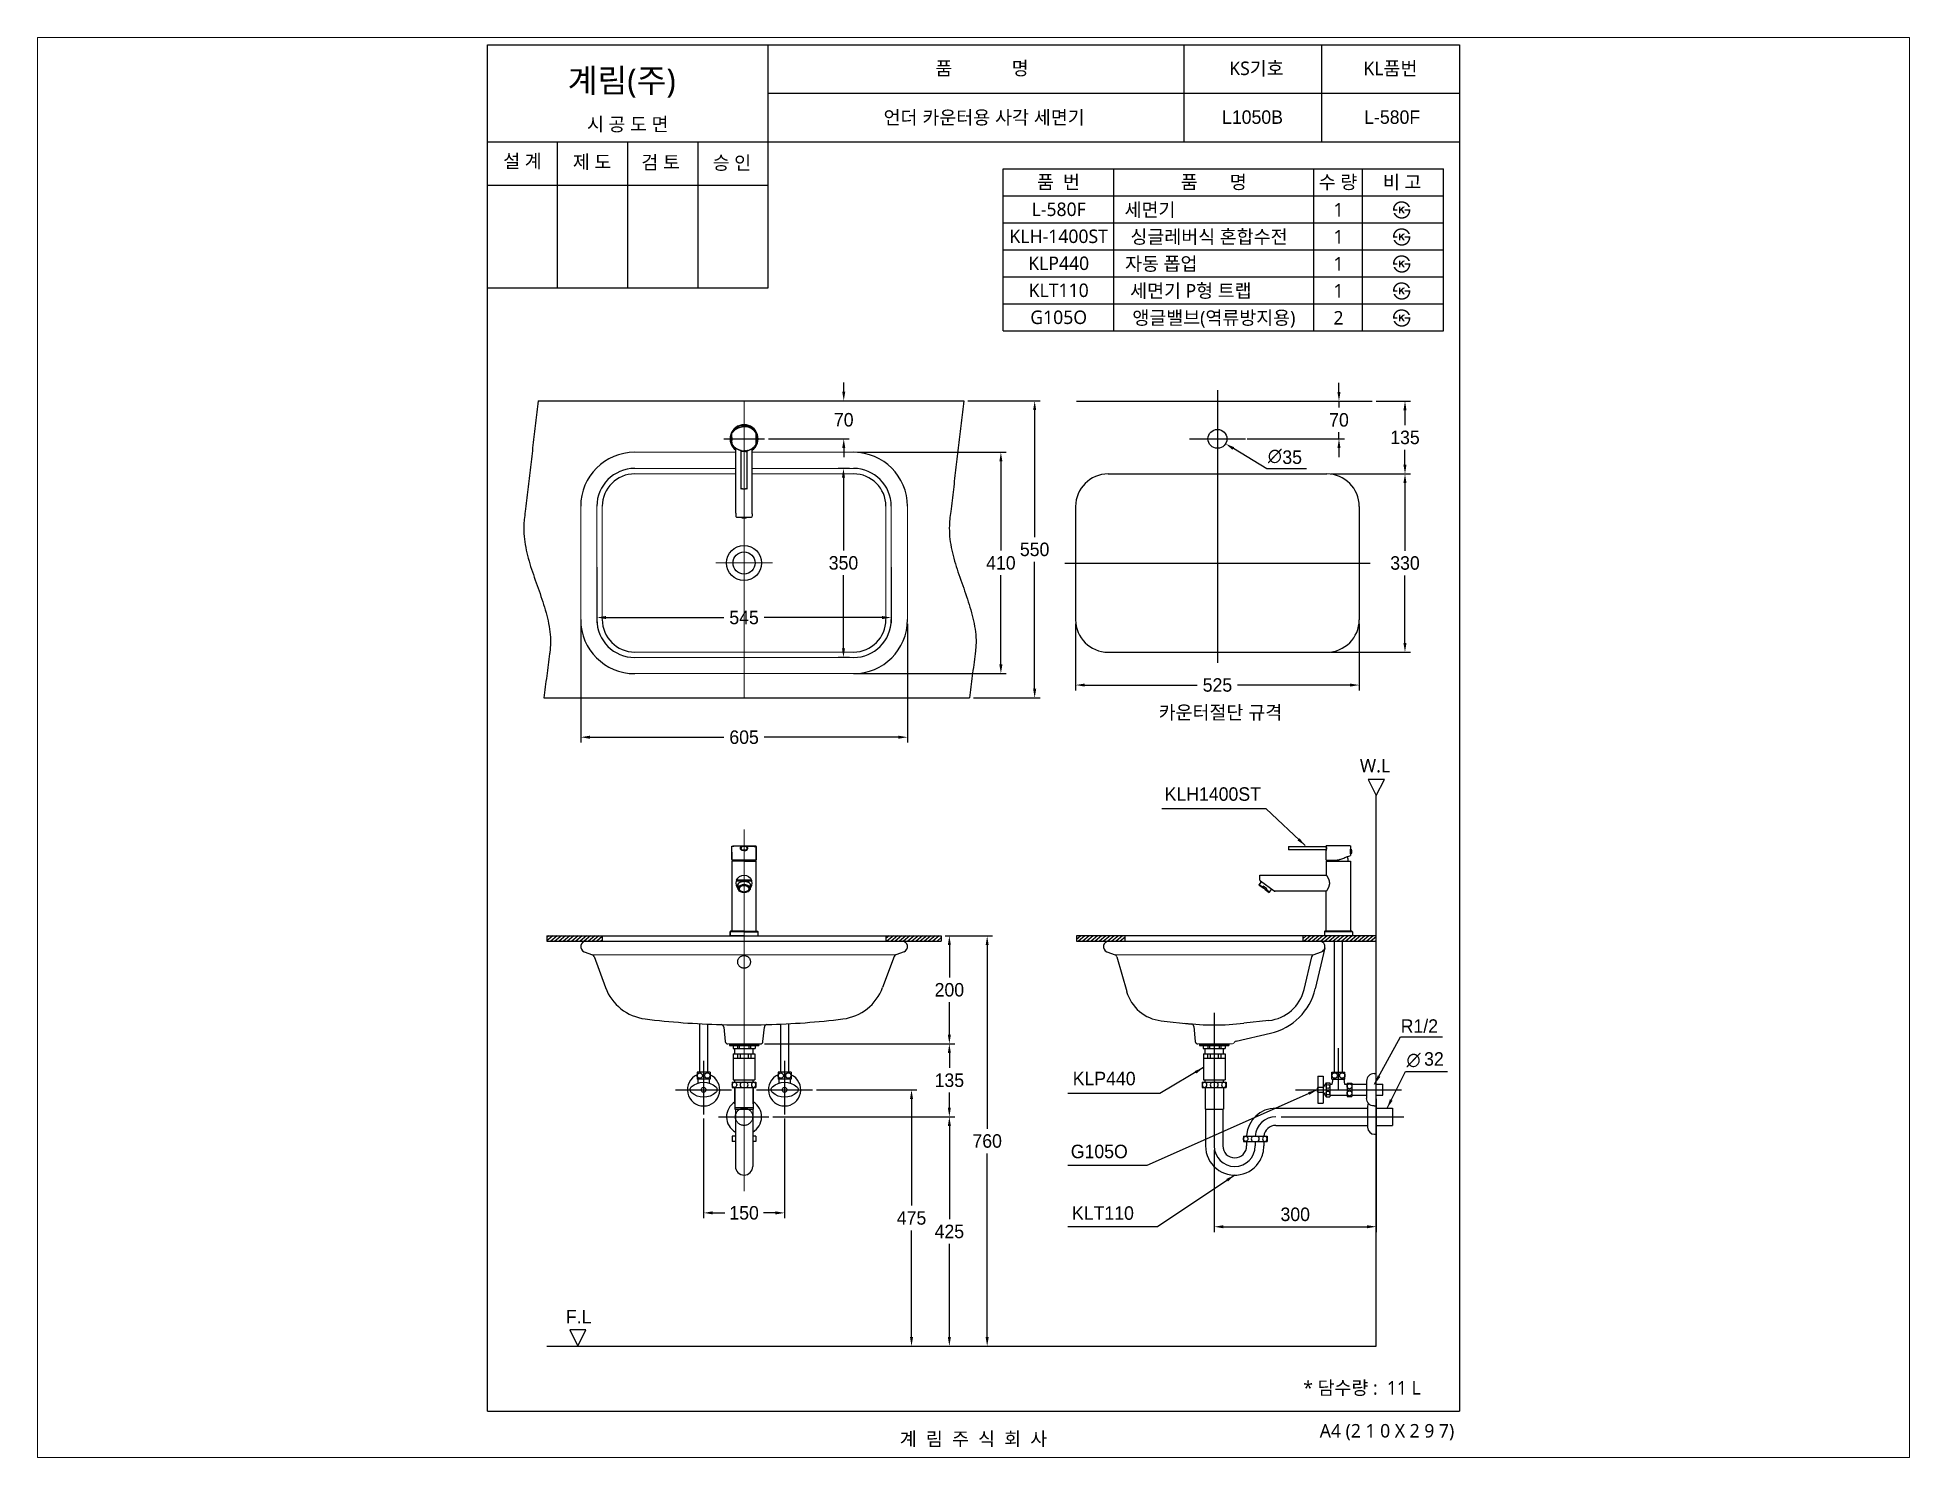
# Paper-space layout '배치1' of a CAD drawing. Header units: millimetres. Extents: x 26 to 231, y 20 to 176.
# The model-space entities are those that its viewports show. They can reach past a viewport. Long polylines and large blocks are cut down to what shows.
import ezdxf
from ezdxf.enums import TextEntityAlignment as Align
from ezdxf.lldxf.tags import DXFTag

# ---------------------------------------------------------------- set-up
doc = ezdxf.new("R2010")
doc.units = ezdxf.units.MM
doc.linetypes.add('DASHED2', pattern=[9.525, 6.35, -3.175])
doc.layers.get('Defpoints').update_dxf_attribs({"color": 1})
for name, color, linetype in [('TEXT', 7, 'Continuous'), ('내부선 및 부속', 4, 'Continuous'), ('도각라인', 7, 'Continuous'), ('외형선', 3, 'Continuous'), ('점선', 6, 'DASHED2'), ('중심선', 1, 'DASHED'), ('치수선', 7, 'Continuous')]:
    doc.layers.add(name, color=color, linetype=linetype)
doc.styles.add('140911', font='HBATANG.TTF')
doc.styles.add('____', font='')
doc.styles.add('맑은고딕_통일', font='malgun.ttf', dxfattribs={"height": 25})
doc.styles.add('타이틀', font='H2GTRM.TTF', dxfattribs={"height": 25})
doc.styles.get('____').set_extended_font_data('굴림')
tags = doc.linetypes.add('DASHDOT', pattern=[70, 31, -13, 13, -13]).pattern_tags.tags
tags[10:11] = [DXFTag(74, 4), DXFTag(75, 0), DXFTag(340, '0'), DXFTag(46, 0.0), DXFTag(50, 0.0), DXFTag(44, 0.0), DXFTag(45, 0.0)]
tags[8:9] = [DXFTag(74, 4), DXFTag(75, 0), DXFTag(340, '0'), DXFTag(46, 0.0), DXFTag(50, 0.0), DXFTag(44, 0.0), DXFTag(45, 0.0)]
tags[6:7] = [DXFTag(74, 4), DXFTag(75, 0), DXFTag(340, '0'), DXFTag(46, 0.0), DXFTag(50, 0.0), DXFTag(44, 0.0), DXFTag(45, 0.0)]
tags[4:5] = [DXFTag(74, 4), DXFTag(75, 0), DXFTag(340, '0'), DXFTag(46, 0.0), DXFTag(50, 0.0), DXFTag(44, 0.0), DXFTag(45, 0.0)]
tags = doc.linetypes.add('DASHED', pattern=[25.72, 12.86, -12.86]).pattern_tags.tags
tags[6:7] = [DXFTag(74, 4), DXFTag(75, 0), DXFTag(340, '0'), DXFTag(46, 0.0), DXFTag(50, 0.0), DXFTag(44, 0.0), DXFTag(45, 0.0)]
tags[4:5] = [DXFTag(74, 4), DXFTag(75, 0), DXFTag(340, '0'), DXFTag(46, 0.0), DXFTag(50, 0.0), DXFTag(44, 0.0), DXFTag(45, 0.0)]
doc.dimstyles.new('MSADIM', dxfattribs={"dimtxt": 33, "dimasz": 17, "dimexe": 10, "dimexo": 7.5, "dimgap": 10, "dimtad": 0, "dimtih": 1, "dimtoh": 1, "dimdec": 0, "dimzin": 1, "dimdsep": 46, "dimtxsty": '____', "dimcen": 11.25, "dimadec": 0, "dimazin": 0, "dimtfac": 1, "dimtdec": 0, "dimtix": 1, "dimtmove": 0, "dimatfit": 3, "dimfxl": 1, "dimtolj": 1, "dimtzin": 1, "dimarcsym": 0})

psp = doc.layouts.new('배치1')

msp = doc.modelspace()

# ---------------------------------------------------------------- texts
at = {"layer": 'TEXT'}
for s, style, p in [('품             명', '맑은고딕_통일', (915.7, 2486.4)), ('KS기호', '맑은고딕_통일', (1423.8, 2486.3)), ('KL품번', '맑은고딕_통일', (1671.8, 2486.1)), ('시 공 도 면', '맑은고딕_통일', (259.9, 2382.7)), ('언더 카운터용 사각 세면기', '타이틀', (919.7, 2395.3)), ('L1050B', '타이틀', (1416.5, 2396)), ('L-580F', '타이틀', (1675.1, 2396)), ('설 계', '맑은고딕_통일', (65, 2314.6)), ('제 도', '맑은고딕_통일', (193.8, 2312.9)), ('검 토', '맑은고딕_통일', (320.8, 2312.3)), ('승 인', '맑은고딕_통일', (452.7, 2311.4)), ('품  번', '맑은고딕_통일', (1057.3, 2275.7)), ('품       명', '맑은고딕_통일', (1344.8, 2275.7)), ('수 량', '맑은고딕_통일', (1574.8, 2275.7)), ('비 고', '맑은고딕_통일', (1693.6, 2275.7)), ('L-580F', '맑은고딕_통일', (1057.7, 2225.3)), ('세면기', '맑은고딕_통일', (1226.7, 2224.4)), ('1', '맑은고딕_통일', (1575.7, 2224.4)), ('KLH-1400ST', '맑은고딕_통일', (1057.7, 2175.3)), ('싱글레버식 혼합수전', '맑은고딕_통일', (1335.9, 2174.4)), ('1', '맑은고딕_통일', (1575.7, 2174.4)), ('KLP440', '맑은고딕_통일', (1057.7, 2125.3)), ('자동 폽업', '맑은고딕_통일', (1247.6, 2124.4)), ('1', '맑은고딕_통일', (1575.7, 2124.4)), ('KLT110', '맑은고딕_통일', (1057.7, 2075.3)), ('세면기 P형 트랩', '맑은고딕_통일', (1302.4, 2074.4)), ('1', '맑은고딕_통일', (1575.7, 2074.4)), ('G105O', '맑은고딕_통일', (1057.7, 2025.3)), ('앵글밸브(역류방지용)', '맑은고딕_통일', (1345, 2024.4)), ('2', '맑은고딕_통일', (1575.7, 2024.4)), ('카운터절단 규격', '타이틀', (1357.1, 1293.7)), ('* 담수량 :  11 L', '맑은고딕_통일', (1619.2, 42.9)), ('계  림  주  식  회  사', '맑은고딕_통일', (900, -51.7))]:
    msp.add_text(s, height=25, dxfattribs=dict(at, style=style)).set_placement(p, align=Align.MIDDLE_CENTER)
at = {"layer": 'TEXT', "style": '맑은고딕_통일'}
msp.add_text('계림(주)', height=44, dxfattribs=at).set_placement((148.7, 2441.8))
at = {"layer": 'TEXT'}
for s, style, p in [('W.L', '맑은고딕_통일', (1643.2, 1194.9)), ('F.L', '타이틀', (169.1, 174.9))]:
    msp.add_text(s, height=25, dxfattribs=dict(at, style=style)).set_placement(p, align=Align.MIDDLE)
at = {"layer": 'TEXT', "style": '맑은고딕_통일'}
msp.add_text('A4 (2 1 0 X 2 9 7)', height=25, dxfattribs=at).set_placement((1790, -36.5), align=Align.MIDDLE_RIGHT)
at = {"layer": 'TEXT', "char_height": 25, "attachment_point": 1, "line_spacing_factor": 0.963855, "style": '타이틀'}
for s, insert, width in [('\\A1;KLH1400ST', (1253.9, 1155), 380.447), ('\\A1;KLP440', (1083.7, 628.2), 248.993), ('\\A1;G105O', (1080.1, 493.2), 248.993), ('\\A1;KLT110', (1082.4, 379.1), 248.993)]:
    msp.add_mtext(s, dxfattribs=dict(at, insert=insert, width=width))
at = {"layer": '치수선'}
for s, style, p in [('∅', '140911', (1444.9, 1756.5)), ('35', '____', (1471.7, 1753.8)), ('∅', '140911', (1701.7, 638)), ('32', '타이틀', (1734.2, 639.5))]:
    msp.add_text(s, height=25, dxfattribs=dict(at, style=style)).set_placement(p)
at = {"layer": '치수선', "insert": (1690.9, 725.4), "char_height": 25, "width": 380.447, "attachment_point": 1, "line_spacing_factor": 0.963855, "style": '타이틀'}
msp.add_mtext('\\A1;R1/2', dxfattribs=at)

# ---------------------------------------------------------------- blocks, each defined once
blk = doc.blocks.new('*D6')
at = {"color": 0, "lineweight": -2, "transparency": 16777216}
for p, q in [((202.8, 1562.9), (202.8, 1459.3)), ((747.8, 1562.9), (747.8, 1459.3)), ((219.8, 1469.3), (437.9, 1469.3)), ((730.8, 1469.3), (512.7, 1469.3))]:
    blk.add_line(p, q, dxfattribs=at)
at = {"color": 0, "transparency": 16777216}
for points in [[(219.8, 1472.2), (219.8, 1466.5), (202.8, 1469.3)], [(730.8, 1472.2), (730.8, 1466.5), (747.8, 1469.3)]]:
    blk.add_solid(points, dxfattribs=at)
at = {"layer": 'Defpoints', "color": 0, "transparency": 16777216}
for p in [(202.8, 1570.4), (747.8, 1570.4), (747.8, 1469.3)]:
    blk.add_point(p, dxfattribs=at)
at = {"color": 0, "transparency": 16777216, "insert": (475.3, 1469.3), "char_height": 25, "attachment_point": 5, "style": '____'}
blk.add_mtext('\\A1;545', dxfattribs=at)
blk = doc.blocks.new('*D7')
at = {"color": 0, "lineweight": -2, "transparency": 16777216}
for p, q in [((172.8, 1457.9), (172.8, 1237.7)), ((777.8, 1457.9), (777.8, 1237.7)), ((189.8, 1247.7), (438, 1247.7)), ((760.8, 1247.7), (512.6, 1247.7))]:
    blk.add_line(p, q, dxfattribs=at)
at = {"color": 0, "transparency": 16777216}
for points in [[(189.8, 1250.6), (189.8, 1244.9), (172.8, 1247.7)], [(760.8, 1250.6), (760.8, 1244.9), (777.8, 1247.7)]]:
    blk.add_solid(points, dxfattribs=at)
at = {"layer": 'Defpoints', "color": 0, "transparency": 16777216}
for p in [(172.8, 1465.4), (777.8, 1465.4), (777.8, 1247.7)]:
    blk.add_point(p, dxfattribs=at)
at = {"color": 0, "transparency": 16777216, "insert": (475.3, 1247.7), "char_height": 25, "attachment_point": 5, "style": '____'}
blk.add_mtext('\\A1;605', dxfattribs=at)
blk = doc.blocks.new('*D8')
at = {"color": 0, "lineweight": -2, "transparency": 16777216}
for p, q in [((670.3, 1745.4), (649.3, 1745.4)), ((659.3, 1728.4), (659.3, 1593.2)), ((659.3, 1412.4), (659.3, 1547.6)), ((670.3, 1395.4), (649.3, 1395.4))]:
    blk.add_line(p, q, dxfattribs=at)
at = {"color": 0, "transparency": 16777216}
for points in [[(656.5, 1728.4), (662.1, 1728.4), (659.3, 1745.4)], [(656.5, 1412.4), (662.1, 1412.4), (659.3, 1395.4)]]:
    blk.add_solid(points, dxfattribs=at)
at = {"layer": 'Defpoints', "color": 0, "transparency": 16777216}
for p in [(677.8, 1745.4), (659.3, 1395.4), (677.8, 1395.4)]:
    blk.add_point(p, dxfattribs=at)
at = {"color": 0, "transparency": 16777216, "insert": (659.3, 1570.4), "char_height": 25, "attachment_point": 5, "style": '____'}
blk.add_mtext('\\A1;350', dxfattribs=at)
blk = doc.blocks.new('*D9')
at = {"color": 0, "lineweight": -2, "transparency": 16777216}
for p, q in [((685.3, 1775.4), (960.7, 1775.4)), ((950.7, 1758.4), (950.7, 1593.2)), ((950.7, 1382.4), (950.7, 1547.5)), ((685.3, 1365.4), (960.7, 1365.4))]:
    blk.add_line(p, q, dxfattribs=at)
at = {"color": 0, "transparency": 16777216}
for points in [[(947.9, 1758.4), (953.5, 1758.4), (950.7, 1775.4)], [(947.9, 1382.4), (953.5, 1382.4), (950.7, 1365.4)]]:
    blk.add_solid(points, dxfattribs=at)
at = {"layer": 'Defpoints', "color": 0, "transparency": 16777216}
for p in [(677.8, 1775.4), (677.8, 1365.4), (950.7, 1365.4)]:
    blk.add_point(p, dxfattribs=at)
at = {"color": 0, "transparency": 16777216, "insert": (950.7, 1570.4), "char_height": 25, "attachment_point": 5, "style": '____'}
blk.add_mtext('\\A1;410', dxfattribs=at)
blk = doc.blocks.new('*D10')
at = {"layer": 'Defpoints', "color": 0, "transparency": 16777216}
for p in [(1645.6, 585.5), (1345.6, 491.3), (1645.6, 341.3)]:
    blk.add_point(p, dxfattribs=at)
at = {"layer": '치수선', "color": 0, "lineweight": -2, "transparency": 16777216}
for p, q in [((1645.6, 578), (1645.6, 331.3)), ((1345.6, 483.8), (1345.6, 331.3)), ((1362.6, 341.3), (1628.6, 341.3))]:
    blk.add_line(p, q, dxfattribs=at)
at = {"layer": '치수선', "color": 0, "transparency": 16777216}
for points in [[(1362.6, 344.1), (1362.6, 338.4), (1345.6, 341.3)], [(1628.6, 344.1), (1628.6, 338.4), (1645.6, 341.3)]]:
    blk.add_solid(points, dxfattribs=at)
at = {"layer": '치수선', "color": 0, "transparency": 16777216, "insert": (1495.6, 364.1), "char_height": 25, "attachment_point": 5, "style": '____'}
blk.add_mtext('\\A1;300', dxfattribs=at)
blk = doc.blocks.new('*D12')
at = {"layer": 'Defpoints', "color": 0, "transparency": 16777216}
for p in [(1447.2, 1870.2), (1576.6, 1870.2), (1399.1, 1800.2)]:
    blk.add_point(p, dxfattribs=at)
at = {"layer": '치수선', "color": 0, "lineweight": -2, "transparency": 16777216}
for p, q in [((1576.6, 1887.2), (1576.6, 1904.2)), ((1454.7, 1870.2), (1586.6, 1870.2)), ((1576.6, 1870.2), (1576.6, 1858.1)), ((1576.6, 1800.2), (1576.6, 1812.4)), ((1406.6, 1800.2), (1586.6, 1800.2)), ((1576.6, 1783.2), (1576.6, 1766.2))]:
    blk.add_line(p, q, dxfattribs=at)
at = {"layer": '치수선', "color": 0, "transparency": 16777216}
for points in [[(1573.7, 1887.2), (1579.4, 1887.2), (1576.6, 1870.2)], [(1573.7, 1783.2), (1579.4, 1783.2), (1576.6, 1800.2)]]:
    blk.add_solid(points, dxfattribs=at)
at = {"layer": '치수선', "color": 0, "transparency": 16777216, "insert": (1576.6, 1835.2), "char_height": 25, "attachment_point": 5, "style": '____'}
blk.add_mtext('\\A1;70', dxfattribs=at)
blk = doc.blocks.new('*D13')
at = {"layer": 'Defpoints', "color": 0, "transparency": 16777216}
for p in [(1089.1, 1465.2), (1614.1, 1465.2), (1614.1, 1344.3)]:
    blk.add_point(p, dxfattribs=at)
at = {"layer": '치수선', "color": 0, "lineweight": -2, "transparency": 16777216}
for p, q in [((1089.1, 1457.7), (1089.1, 1334.3)), ((1614.1, 1457.7), (1614.1, 1334.3)), ((1106.1, 1344.3), (1314.2, 1344.3)), ((1597.1, 1344.3), (1388.9, 1344.3))]:
    blk.add_line(p, q, dxfattribs=at)
at = {"layer": '치수선', "color": 0, "transparency": 16777216}
for points in [[(1106.1, 1347.1), (1106.1, 1341.5), (1089.1, 1344.3)], [(1597.1, 1347.1), (1597.1, 1341.5), (1614.1, 1344.3)]]:
    blk.add_solid(points, dxfattribs=at)
at = {"layer": '치수선', "color": 0, "transparency": 16777216, "insert": (1351.6, 1344.3), "char_height": 25, "attachment_point": 5, "style": '____'}
blk.add_mtext('\\A1;525', dxfattribs=at)
blk = doc.blocks.new('*D14')
at = {"color": 0, "lineweight": -2, "transparency": 16777216}
for p, q in [((1645.7, 1870.2), (1708.8, 1870.2)), ((1698.8, 1853.2), (1698.8, 1825.6)), ((1698.8, 1752.2), (1698.8, 1779.9)), ((1561.6, 1735.2), (1708.8, 1735.2))]:
    blk.add_line(p, q, dxfattribs=at)
at = {"color": 0, "transparency": 16777216}
for points in [[(1695.9, 1853.2), (1701.6, 1853.2), (1698.8, 1870.2)], [(1695.9, 1752.2), (1701.6, 1752.2), (1698.8, 1735.2)]]:
    blk.add_solid(points, dxfattribs=at)
at = {"layer": 'Defpoints', "color": 0, "transparency": 16777216}
for p in [(1638.2, 1870.2), (1554.1, 1735.2), (1698.8, 1735.2)]:
    blk.add_point(p, dxfattribs=at)
at = {"color": 0, "transparency": 16777216, "insert": (1698.8, 1802.7), "char_height": 25, "attachment_point": 5, "style": '____'}
blk.add_mtext('\\A1;135', dxfattribs=at)
blk = doc.blocks.new('*D15')
at = {"color": 0, "lineweight": -2, "transparency": 16777216}
for p, q in [((1561.6, 1735.2), (1708.8, 1735.2)), ((1698.8, 1718.2), (1698.8, 1593.1)), ((1698.8, 1422.2), (1698.8, 1547.4)), ((1561.6, 1405.2), (1708.8, 1405.2))]:
    blk.add_line(p, q, dxfattribs=at)
at = {"color": 0, "transparency": 16777216}
for points in [[(1695.9, 1718.2), (1701.6, 1718.2), (1698.8, 1735.2)], [(1695.9, 1422.2), (1701.6, 1422.2), (1698.8, 1405.2)]]:
    blk.add_solid(points, dxfattribs=at)
at = {"layer": 'Defpoints', "color": 0, "transparency": 16777216}
for p in [(1554.1, 1735.2), (1554.1, 1405.2), (1698.8, 1405.2)]:
    blk.add_point(p, dxfattribs=at)
at = {"color": 0, "transparency": 16777216, "insert": (1698.8, 1570.2), "char_height": 25, "attachment_point": 5, "style": '____'}
blk.add_mtext('\\A1;330', dxfattribs=at)
blk = doc.blocks.new('*D16')
at = {"color": 0, "lineweight": -2, "transparency": 16777216}
for p, q in [((889.4, 1870.4), (1023.2, 1870.4)), ((1013.2, 1853.4), (1013.2, 1618.2)), ((1013.2, 1337.4), (1013.2, 1572.6)), ((899.8, 1320.4), (1023.2, 1320.4))]:
    blk.add_line(p, q, dxfattribs=at)
at = {"color": 0, "transparency": 16777216}
for points in [[(1010.4, 1853.4), (1016.1, 1853.4), (1013.2, 1870.4)], [(1010.4, 1337.4), (1016.1, 1337.4), (1013.2, 1320.4)]]:
    blk.add_solid(points, dxfattribs=at)
at = {"layer": 'Defpoints', "color": 0, "transparency": 16777216}
for p in [(881.9, 1870.4), (892.3, 1320.4), (1013.2, 1320.4)]:
    blk.add_point(p, dxfattribs=at)
at = {"color": 0, "transparency": 16777216, "insert": (1013.2, 1595.4), "char_height": 25, "attachment_point": 5, "style": '____'}
blk.add_mtext('\\A1;550', dxfattribs=at)
blk = doc.blocks.new('*D17')
at = {"color": 0, "lineweight": -2, "transparency": 16777216}
for p, q in [((659.8, 1887.4), (659.8, 1904.4)), ((520.3, 1870.4), (669.8, 1870.4)), ((520.3, 1800.4), (669.8, 1800.4)), ((659.8, 1783.4), (659.8, 1766.4))]:
    blk.add_line(p, q, dxfattribs=at)
at = {"color": 0, "transparency": 16777216}
for points in [[(657, 1887.4), (662.6, 1887.4), (659.8, 1870.4)], [(657, 1783.4), (662.6, 1783.4), (659.8, 1800.4)]]:
    blk.add_solid(points, dxfattribs=at)
at = {"layer": 'Defpoints', "color": 0, "transparency": 16777216}
for p in [(512.8, 1870.4), (659.8, 1870.4), (512.8, 1800.4)]:
    blk.add_point(p, dxfattribs=at)
at = {"color": 0, "transparency": 16777216, "insert": (659.8, 1835.4), "char_height": 25, "attachment_point": 5, "style": '____'}
blk.add_mtext('\\A1;70', dxfattribs=at)
blk = doc.blocks.new('*D18')
at = {"layer": 'Defpoints', "color": 0, "transparency": 16777216}
for p in [(400.3, 549.4), (550.3, 549.4), (550.3, 366.9)]:
    blk.add_point(p, dxfattribs=at)
at = {"layer": '치수선', "color": 0, "lineweight": -2, "transparency": 16777216}
for p, q in [((400.3, 541.9), (400.3, 356.9)), ((550.3, 541.9), (550.3, 356.9)), ((417.3, 366.9), (439.4, 366.9)), ((533.3, 366.9), (511.2, 366.9))]:
    blk.add_line(p, q, dxfattribs=at)
at = {"layer": '치수선', "color": 0, "transparency": 16777216}
for points in [[(417.3, 369.8), (417.3, 364.1), (400.3, 366.9)], [(533.3, 369.8), (533.3, 364.1), (550.3, 366.9)]]:
    blk.add_solid(points, dxfattribs=at)
at = {"layer": '치수선', "color": 0, "transparency": 16777216, "insert": (475.3, 366.9), "char_height": 25, "attachment_point": 5, "style": '____'}
blk.add_mtext('\\A1;150', dxfattribs=at)
blk = doc.blocks.new('*D19')
at = {"layer": 'Defpoints', "color": 0, "transparency": 16777216}
for p in [(840.3, 879.9), (805.4, 119.9), (925.3, 119.9)]:
    blk.add_point(p, dxfattribs=at)
at = {"layer": '치수선', "color": 0, "lineweight": -2, "transparency": 16777216}
for p, q in [((847.8, 879.9), (935.3, 879.9)), ((925.3, 862.9), (925.3, 522.8)), ((925.3, 136.9), (925.3, 477.1)), ((812.9, 119.9), (935.3, 119.9))]:
    blk.add_line(p, q, dxfattribs=at)
at = {"layer": '치수선', "color": 0, "transparency": 16777216}
for points in [[(922.5, 862.9), (928.1, 862.9), (925.3, 879.9)], [(922.5, 136.9), (928.1, 136.9), (925.3, 119.9)]]:
    blk.add_solid(points, dxfattribs=at)
at = {"layer": '치수선', "color": 0, "transparency": 16777216, "insert": (925.3, 499.9), "char_height": 25, "attachment_point": 5, "style": '____'}
blk.add_mtext('\\A1;760', dxfattribs=at)
blk = doc.blocks.new('*D20')
at = {"layer": 'Defpoints', "color": 0, "transparency": 16777216}
for p in [(840.3, 879.9), (505.3, 679.9), (855.3, 679.9)]:
    blk.add_point(p, dxfattribs=at)
at = {"layer": '치수선', "color": 0, "lineweight": -2, "transparency": 16777216}
for p, q in [((847.8, 879.9), (865.3, 879.9)), ((855.3, 862.9), (855.3, 802.8)), ((855.3, 696.9), (855.3, 757.1)), ((512.8, 679.9), (865.3, 679.9))]:
    blk.add_line(p, q, dxfattribs=at)
at = {"layer": '치수선', "color": 0, "transparency": 16777216}
for points in [[(852.5, 862.9), (858.1, 862.9), (855.3, 879.9)], [(852.5, 696.9), (858.1, 696.9), (855.3, 679.9)]]:
    blk.add_solid(points, dxfattribs=at)
at = {"layer": '치수선', "color": 0, "transparency": 16777216, "insert": (855.3, 779.9), "char_height": 25, "attachment_point": 5, "style": '____'}
blk.add_mtext('\\A1;200', dxfattribs=at)
blk = doc.blocks.new('*D21')
at = {"layer": 'Defpoints', "color": 0, "transparency": 16777216}
for p in [(505.3, 679.9), (521.3, 544.9), (855.3, 544.9)]:
    blk.add_point(p, dxfattribs=at)
at = {"layer": '치수선', "color": 0, "lineweight": -2, "transparency": 16777216}
for p, q in [((512.8, 679.9), (865.3, 679.9)), ((855.3, 662.9), (855.3, 635.3)), ((855.3, 561.9), (855.3, 589.6)), ((528.8, 544.9), (865.3, 544.9))]:
    blk.add_line(p, q, dxfattribs=at)
at = {"layer": '치수선', "color": 0, "transparency": 16777216}
for points in [[(852.5, 662.9), (858.1, 662.9), (855.3, 679.9)], [(852.5, 561.9), (858.1, 561.9), (855.3, 544.9)]]:
    blk.add_solid(points, dxfattribs=at)
at = {"layer": '치수선', "color": 0, "transparency": 16777216, "insert": (855.3, 612.4), "char_height": 25, "attachment_point": 5, "style": '____'}
blk.add_mtext('\\A1;135', dxfattribs=at)
blk = doc.blocks.new('*D22')
at = {"layer": 'Defpoints', "color": 0, "transparency": 16777216}
for p in [(521.3, 544.9), (660.8, 119.9), (855.3, 119.9)]:
    blk.add_point(p, dxfattribs=at)
at = {"layer": '치수선', "color": 0, "lineweight": -2, "transparency": 16777216}
for p, q in [((528.8, 544.9), (865.3, 544.9)), ((855.3, 527.9), (855.3, 355.3)), ((855.3, 136.9), (855.3, 309.6)), ((668.3, 119.9), (865.3, 119.9))]:
    blk.add_line(p, q, dxfattribs=at)
at = {"layer": '치수선', "color": 0, "transparency": 16777216}
for points in [[(852.5, 527.9), (858.1, 527.9), (855.3, 544.9)], [(852.5, 136.9), (858.1, 136.9), (855.3, 119.9)]]:
    blk.add_solid(points, dxfattribs=at)
at = {"layer": '치수선', "color": 0, "transparency": 16777216, "insert": (855.3, 332.4), "char_height": 25, "attachment_point": 5, "style": '____'}
blk.add_mtext('\\A1;425', dxfattribs=at)
blk = doc.blocks.new('*D23')
at = {"layer": 'Defpoints', "color": 0, "transparency": 16777216}
for p in [(602.1, 594.9), (615.2, 119.9), (785.3, 119.9)]:
    blk.add_point(p, dxfattribs=at)
at = {"layer": '치수선', "color": 0, "lineweight": -2, "transparency": 16777216}
for p, q in [((609.6, 594.9), (795.3, 594.9)), ((785.3, 577.9), (785.3, 380.3)), ((785.3, 136.9), (785.3, 334.6)), ((622.7, 119.9), (795.3, 119.9))]:
    blk.add_line(p, q, dxfattribs=at)
at = {"layer": '치수선', "color": 0, "transparency": 16777216}
for points in [[(782.5, 577.9), (788.1, 577.9), (785.3, 594.9)], [(782.5, 136.9), (788.1, 136.9), (785.3, 119.9)]]:
    blk.add_solid(points, dxfattribs=at)
at = {"layer": '치수선', "color": 0, "transparency": 16777216, "insert": (785.3, 357.4), "char_height": 25, "attachment_point": 5, "style": '____'}
blk.add_mtext('\\A1;475', dxfattribs=at)

# ---------------------------------------------------------------- dimensions: what is measured, and where the dimension line sits
for base, p1, p2, picture, middle in [((659.8, 1870.4), (512.8, 1800.4), (512.8, 1870.4), '*D17', (659.8, 1835.4)), ((1013.2, 1320.4), (881.9, 1870.4), (892.3, 1320.4), '*D16', (1013.2, 1595.4)), ((1698.8, 1735.2), (1638.2, 1870.2), (1554.1, 1735.2), '*D14', (1698.8, 1802.7)), ((950.7, 1365.4), (677.8, 1775.4), (677.8, 1365.4), '*D9', (950.7, 1570.4)), ((659.3, 1395.4), (677.8, 1745.4), (677.8, 1395.4), '*D8', (659.3, 1570.4)), ((1698.8, 1405.2), (1554.1, 1735.2), (1554.1, 1405.2), '*D15', (1698.8, 1570.2))]:
    dim = msp.add_linear_dim(base=base, p1=p1, p2=p2, angle=90, dimstyle='MSADIM', override={"dimtxt": 25, "dimtofl": 0})
    dim.commit()
    dim.dimension.update_dxf_attribs({"geometry": picture, "text_midpoint": middle})
for base, p1, p2, picture, middle in [((747.8, 1469.3), (202.8, 1570.4), (747.8, 1570.4), '*D6', (475.3, 1469.3)), ((777.8, 1247.7), (172.8, 1465.4), (777.8, 1465.4), '*D7', (475.3, 1247.7))]:
    dim = msp.add_linear_dim(base=base, p1=p1, p2=p2, dimstyle='MSADIM', override={"dimtxt": 25, "dimtofl": 0})
    dim.commit()
    dim.dimension.update_dxf_attribs({"geometry": picture, "text_midpoint": middle})
at = {"layer": '치수선'}
for base, p1, p2, picture, middle in [((1576.6, 1870.2), (1399.1, 1800.2), (1447.2, 1870.2), '*D12', (1576.6, 1835.2)), ((855.3, 679.9), (840.3, 879.9), (505.3, 679.9), '*D20', (855.3, 779.9)), ((925.3, 119.9), (840.3, 879.9), (805.4, 119.9), '*D19', (925.3, 499.9)), ((855.3, 544.9), (505.3, 679.9), (521.3, 544.9), '*D21', (855.3, 612.4)), ((785.3, 119.9), (602.1, 594.9), (615.2, 119.9), '*D23', (785.3, 357.4)), ((855.3, 119.9), (521.3, 544.9), (660.8, 119.9), '*D22', (855.3, 332.4))]:
    dim = msp.add_linear_dim(base=base, p1=p1, p2=p2, angle=90, dimstyle='MSADIM', override={"dimtxt": 25}, dxfattribs=at)
    dim.commit()
    dim.dimension.update_dxf_attribs({"geometry": picture, "text_midpoint": middle})
dim = msp.add_linear_dim(base=(1614.1, 1344.3), p1=(1089.1, 1465.2), p2=(1614.1, 1465.2), dimstyle='MSADIM', override={"dimtxt": 25}, dxfattribs=at)
dim.commit()
dim.dimension.update_dxf_attribs({"geometry": '*D13', "text_midpoint": (1351.6, 1344.3), "dimtype": 160})
for base, p1, p2, override, picture, middle in [((1645.6, 341.3), (1345.6, 491.3), (1645.6, 585.5), {"dimtxt": 25, "dimtad": 1, "dimtih": 0, "dimtoh": 0}, '*D10', (1495.6, 364.1)), ((550.3, 366.9), (400.3, 549.4), (550.3, 549.4), {"dimtxt": 25}, '*D18', (475.3, 366.9))]:
    dim = msp.add_linear_dim(base=base, p1=p1, p2=p2, dimstyle='MSADIM', override=override, dxfattribs=at)
    dim.commit()
    dim.dimension.update_dxf_attribs({"geometry": picture, "text_midpoint": middle})

# ---------------------------------------------------------------- hatches: boundary and pattern name
at = {"layer": 'TEXT'}
for points in [[(1676.6, 2222.8), (1676.6, 2223.2), (1676.6, 2223.6), (1676.5, 2224), (1676.6, 2224.4), (1676.6, 2224.8), (1676.6, 2225.2), (1676.6, 2225.6), (1676.7, 2226), (1676.7, 2226.4), (1676.8, 2226.8), (1676.8, 2227.2), (1676.9, 2227.6), (1677, 2228), (1677.1, 2228.4), (1677.2, 2228.8), (1677.3, 2229.1), (1677.4, 2229.5), (1677.5, 2229.9), (1677.7, 2230.3), (1677.8, 2230.6), (1678, 2231), (1678.1, 2231.4), (1678.3, 2231.7), (1678.5, 2232.1), (1678.7, 2232.4), (1678.9, 2232.7), (1679.1, 2233.1), (1679.3, 2233.4), (1679.5, 2233.7), (1679.7, 2234), (1680, 2234.3), (1680.5, 2234.9), (1680.8, 2235.2), (1681, 2235.5), (1681.3, 2235.8), (1681.6, 2236.1), (1681.9, 2236.4), (1682.2, 2236.6), (1682.5, 2236.9), (1682.8, 2237.1), (1683.2, 2237.4), (1683.5, 2237.6), (1683.8, 2237.8), (1684.2, 2238), (1684.5, 2238.2), (1684.9, 2238.4), (1685.2, 2238.6), (1685.7, 2238.7), (1686.1, 2238.9), (1686.5, 2239.1), (1686.9, 2239.2), (1687.3, 2239.4), (1687.8, 2239.5), (1688.2, 2239.6), (1688.6, 2239.7), (1689.1, 2239.8), (1689.5, 2239.9), (1690, 2239.9), (1690.5, 2240), (1691, 2240), (1691.4, 2240.1), (1691.9, 2240.1), (1692.4, 2240.1), (1693.2, 2240.1), (1693.6, 2240.1), (1693.9, 2240), (1694.3, 2240), (1694.7, 2240), (1695, 2239.9), (1695.4, 2239.9), (1695.7, 2239.8), (1696.1, 2239.7), (1696.4, 2239.7), (1696.8, 2239.6), (1697.1, 2239.5), (1697.4, 2239.4), (1697.8, 2239.3), (1698.1, 2239.2), (1698.4, 2239.1), (1698.7, 2239), (1699, 2238.9), (1699.4, 2238.7), (1699.7, 2238.6), (1700, 2238.5), (1700.3, 2238.3), (1700.6, 2238.2), (1700.8, 2238), (1701.1, 2237.8), (1701.4, 2237.7), (1701.7, 2237.5), (1702, 2237.3), (1702.2, 2237.1), (1702.5, 2236.9), (1702.8, 2236.7), (1703.2, 2236.4), (1703.6, 2236), (1704, 2235.6), (1704.4, 2235.2), (1704.8, 2234.8), (1705.1, 2234.4), (1705.5, 2234), (1705.8, 2233.6), (1706.1, 2233.1), (1706.4, 2232.6), (1706.7, 2232.2), (1707, 2231.7), (1707.3, 2231.1), (1707.5, 2230.6), (1707.8, 2230.1), (1708, 2229.5), (1708, 2229.5), (1704.9, 2229.5), (1704.9, 2229.5), (1704.8, 2229.7), (1704.8, 2229.9), (1704.7, 2230.1), (1704.6, 2230.2), (1704.6, 2230.4), (1704.5, 2230.6), (1704.4, 2230.7), (1704.3, 2230.9), (1704.2, 2231.1), (1704.1, 2231.2), (1704, 2231.4), (1703.9, 2231.6), (1703.8, 2231.7), (1703.7, 2231.9), (1703.6, 2232.1), (1703.5, 2232.2), (1703.3, 2232.4), (1703.2, 2232.6), (1702.9, 2232.9), (1702.7, 2233.2), (1702.4, 2233.5), (1702.1, 2233.8), (1701.7, 2234.1), (1701.4, 2234.4), (1701, 2234.7), (1700.8, 2234.9), (1700.6, 2235.1), (1700.3, 2235.2), (1700.1, 2235.4), (1699.9, 2235.5), (1699.6, 2235.7), (1699.4, 2235.8), (1699.1, 2236), (1698.9, 2236.1), (1698.6, 2236.2), (1698.4, 2236.4), (1698.1, 2236.5), (1697.9, 2236.6), (1697.6, 2236.7), (1697.4, 2236.8), (1697.1, 2236.9), (1696.8, 2237), (1696.6, 2237), (1696.3, 2237.1), (1696.1, 2237.2), (1695.8, 2237.3), (1695.5, 2237.3), (1695.2, 2237.4), (1695, 2237.4), (1694.7, 2237.5), (1694.4, 2237.5), (1694.1, 2237.5), (1693.8, 2237.6), (1693.6, 2237.6), (1693.3, 2237.6), (1693, 2237.6), (1692.7, 2237.6), (1692.3, 2237.6), (1692, 2237.6), (1691.7, 2237.6), (1691.3, 2237.5), (1691, 2237.5), (1690.7, 2237.5), (1690.3, 2237.4), (1690, 2237.4), (1689.7, 2237.3), (1689.4, 2237.3), (1689.1, 2237.2), (1688.8, 2237.1), (1688.5, 2237), (1688.2, 2237), (1687.9, 2236.9), (1687.6, 2236.8), (1687.3, 2236.7), (1687, 2236.5), (1686.7, 2236.4), (1686.5, 2236.3), (1686.2, 2236.2), (1685.9, 2236), (1685.6, 2235.9), (1685.4, 2235.7), (1685.1, 2235.6), (1684.9, 2235.4), (1684.6, 2235.2), (1684.4, 2235), (1684.1, 2234.9), (1683.9, 2234.7), (1683.7, 2234.5), (1683.4, 2234.3), (1683.2, 2234), (1683, 2233.8), (1682.7, 2233.6), (1682.5, 2233.4), (1682.3, 2233.1), (1682.1, 2232.9), (1681.9, 2232.6), (1681.7, 2232.4), (1681.6, 2232.1), (1681.4, 2231.9), (1681.2, 2231.6), (1681.1, 2231.4), (1680.9, 2231.1), (1680.8, 2230.8), (1680.6, 2230.5), (1680.5, 2230.3), (1680.4, 2230), (1680.3, 2229.7), (1680.2, 2229.4), (1680, 2229.1), (1680, 2228.8), (1679.9, 2228.5), (1679.8, 2228.2), (1679.7, 2227.8), (1679.6, 2227.5), (1679.6, 2227.2), (1679.5, 2226.9), (1679.5, 2226.5), (1679.4, 2226.2), (1679.4, 2225.8), (1679.4, 2225.5), (1679.3, 2225.1), (1679.3, 2225.1), (1684.5, 2225.1), (1684.5, 2225.1), (1684.5, 2225.1), (1684.5, 2222.8), (1684.5, 2222.8), (1684.5, 2222.8), (1676.6, 2222.8)], [(1708.7, 2225.1), (1708.8, 2224.7), (1708.7, 2224.3), (1708.7, 2223.8), (1708.7, 2223.4), (1708.7, 2223), (1708.6, 2222.5), (1708.6, 2222.1), (1708.5, 2221.7), (1708.5, 2221.3), (1708.4, 2220.9), (1708.3, 2220.4), (1708.2, 2220), (1708.1, 2219.6), (1708, 2219.2), (1707.8, 2218.8), (1707.7, 2218.4), (1707.6, 2218), (1707.4, 2217.6), (1707.3, 2217.3), (1707.1, 2216.9), (1706.9, 2216.5), (1706.7, 2216.2), (1706.6, 2215.8), (1706.4, 2215.5), (1706.2, 2215.1), (1705.9, 2214.8), (1705.7, 2214.5), (1705.5, 2214.2), (1705.3, 2213.8), (1705, 2213.5), (1704.8, 2213.2), (1704.5, 2212.9), (1704.2, 2212.6), (1704, 2212.4), (1703.7, 2212.1), (1703.4, 2211.8), (1703.1, 2211.6), (1702.8, 2211.3), (1702.5, 2211.1), (1702.2, 2210.8), (1701.9, 2210.6), (1701.6, 2210.4), (1701.2, 2210.2), (1700.9, 2210), (1700.6, 2209.8), (1700.2, 2209.6), (1699.9, 2209.4), (1699.5, 2209.3), (1699.2, 2209.1), (1698.8, 2209), (1698.4, 2208.8), (1698, 2208.7), (1697.7, 2208.6), (1697.3, 2208.5), (1696.9, 2208.4), (1696.5, 2208.3), (1696.1, 2208.2), (1695.7, 2208.1), (1695.3, 2208.1), (1694.9, 2208), (1694.5, 2208), (1694.1, 2208), (1693.7, 2207.9), (1693.3, 2207.9), (1692.6, 2207.9), (1692, 2208), (1691.3, 2208), (1690.7, 2208.1), (1690.1, 2208.2), (1689.8, 2208.2), (1689.5, 2208.3), (1689.2, 2208.3), (1688.9, 2208.4), (1688.6, 2208.5), (1688.3, 2208.6), (1688, 2208.6), (1687.7, 2208.7), (1687.4, 2208.8), (1687.1, 2208.9), (1686.8, 2209), (1686.6, 2209.1), (1686.3, 2209.2), (1686, 2209.4), (1685.7, 2209.5), (1685.5, 2209.6), (1685.2, 2209.7), (1684.9, 2209.9), (1684.7, 2210), (1684.4, 2210.2), (1684.1, 2210.3), (1683.6, 2210.7), (1683.4, 2210.8), (1683.1, 2211), (1682.8, 2211.2), (1682.6, 2211.4), (1682.4, 2211.6), (1682.1, 2211.8), (1681.9, 2212), (1681.6, 2212.2), (1681.4, 2212.5), (1681.2, 2212.7), (1681, 2212.9), (1680.8, 2213.1), (1680.5, 2213.4), (1680.3, 2213.6), (1680.1, 2213.9), (1679.9, 2214.1), (1679.7, 2214.4), (1679.6, 2214.6), (1679.4, 2214.9), (1679.2, 2215.2), (1679, 2215.5), (1678.8, 2215.7), (1678.7, 2216), (1678.5, 2216.3), (1678.3, 2216.6), (1678.2, 2216.9), (1678, 2217.2), (1677.8, 2217.8), (1677.5, 2218.5), (1677.5, 2218.5), (1680.4, 2218.5), (1680.4, 2218.5), (1680.7, 2218.1), (1680.9, 2217.6), (1681.1, 2217.2), (1681.4, 2216.9), (1681.6, 2216.5), (1681.9, 2216.1), (1682.1, 2215.8), (1682.4, 2215.4), (1682.7, 2215.1), (1682.9, 2214.8), (1683.2, 2214.5), (1683.5, 2214.2), (1683.8, 2213.9), (1684.1, 2213.6), (1684.4, 2213.3), (1684.7, 2213.1), (1684.9, 2212.9), (1685.2, 2212.7), (1685.4, 2212.6), (1685.6, 2212.4), (1685.9, 2212.3), (1686.1, 2212.1), (1686.3, 2212), (1686.6, 2211.9), (1686.8, 2211.7), (1687.1, 2211.6), (1687.3, 2211.5), (1687.6, 2211.4), (1687.9, 2211.3), (1688.1, 2211.2), (1688.4, 2211.1), (1688.7, 2211), (1688.9, 2211), (1689.2, 2210.9), (1689.5, 2210.8), (1689.8, 2210.8), (1690, 2210.7), (1690.3, 2210.7), (1690.6, 2210.6), (1690.9, 2210.6), (1691.2, 2210.6), (1691.5, 2210.5), (1691.8, 2210.5), (1692.1, 2210.5), (1692.4, 2210.5), (1692.7, 2210.5), (1693, 2210.5), (1693.9, 2210.5), (1694.1, 2210.6), (1694.4, 2210.6), (1694.7, 2210.6), (1694.9, 2210.6), (1695.2, 2210.7), (1695.5, 2210.7), (1695.7, 2210.8), (1696, 2210.8), (1696.3, 2210.9), (1696.5, 2210.9), (1696.8, 2211), (1697, 2211.1), (1697.3, 2211.2), (1697.5, 2211.2), (1697.8, 2211.3), (1698, 2211.4), (1698.3, 2211.5), (1698.5, 2211.6), (1698.8, 2211.8), (1699, 2211.9), (1699.2, 2212), (1699.5, 2212.1), (1699.7, 2212.3), (1699.9, 2212.4), (1700.2, 2212.6), (1700.4, 2212.7), (1700.6, 2212.9), (1700.9, 2213), (1701.1, 2213.2), (1701.3, 2213.4), (1701.6, 2213.6), (1701.8, 2213.8), (1702, 2214), (1702.3, 2214.3), (1702.5, 2214.5), (1702.7, 2214.8), (1702.9, 2215), (1703.2, 2215.3), (1703.3, 2215.5), (1703.5, 2215.8), (1703.7, 2216), (1703.9, 2216.3), (1704.1, 2216.6), (1704.2, 2216.9), (1704.4, 2217.2), (1704.5, 2217.4), (1704.7, 2217.7), (1704.8, 2218), (1704.9, 2218.3), (1705.1, 2218.7), (1705.2, 2219), (1705.3, 2219.3), (1705.4, 2219.6), (1705.5, 2220), (1705.6, 2220.3), (1705.6, 2220.6), (1705.7, 2221), (1705.8, 2221.3), (1705.8, 2221.7), (1705.9, 2222.1), (1705.9, 2222.4), (1705.9, 2222.8), (1705.9, 2222.8), (1698.5, 2222.8), (1698.5, 2222.8), (1698.5, 2222.8), (1698.5, 2225.1), (1698.5, 2225.1), (1698.5, 2225.1), (1708.7, 2225.1)], [(1690.3, 2225.8), (1695.1, 2230.2), (1699, 2230.2), (1693.6, 2225.2), (1698.7, 2217.7), (1695.3, 2217.7), (1691.7, 2223.4), (1690.3, 2222.2), (1690.3, 2217.7), (1687.4, 2217.7), (1687.4, 2230.3), (1690.3, 2230.3)], [(1676.6, 2172.8), (1676.6, 2173.2), (1676.6, 2173.6), (1676.5, 2174), (1676.6, 2174.4), (1676.6, 2174.8), (1676.6, 2175.2), (1676.6, 2175.6), (1676.7, 2176), (1676.7, 2176.4), (1676.8, 2176.8), (1676.8, 2177.2), (1676.9, 2177.6), (1677, 2178), (1677.1, 2178.4), (1677.2, 2178.8), (1677.3, 2179.1), (1677.4, 2179.5), (1677.5, 2179.9), (1677.7, 2180.3), (1677.8, 2180.6), (1678, 2181), (1678.1, 2181.4), (1678.3, 2181.7), (1678.5, 2182.1), (1678.7, 2182.4), (1678.9, 2182.7), (1679.1, 2183.1), (1679.3, 2183.4), (1679.5, 2183.7), (1679.7, 2184), (1680, 2184.3), (1680.5, 2184.9), (1680.8, 2185.2), (1681, 2185.5), (1681.3, 2185.8), (1681.6, 2186.1), (1681.9, 2186.4), (1682.2, 2186.6), (1682.5, 2186.9), (1682.8, 2187.1), (1683.2, 2187.4), (1683.5, 2187.6), (1683.8, 2187.8), (1684.2, 2188), (1684.5, 2188.2), (1684.9, 2188.4), (1685.2, 2188.6), (1685.7, 2188.7), (1686.1, 2188.9), (1686.5, 2189.1), (1686.9, 2189.2), (1687.3, 2189.4), (1687.8, 2189.5), (1688.2, 2189.6), (1688.6, 2189.7), (1689.1, 2189.8), (1689.5, 2189.9), (1690, 2189.9), (1690.5, 2190), (1691, 2190), (1691.4, 2190.1), (1691.9, 2190.1), (1692.4, 2190.1), (1693.2, 2190.1), (1693.6, 2190.1), (1693.9, 2190), (1694.3, 2190), (1694.7, 2190), (1695, 2189.9), (1695.4, 2189.9), (1695.7, 2189.8), (1696.1, 2189.7), (1696.4, 2189.7), (1696.8, 2189.6), (1697.1, 2189.5), (1697.4, 2189.4), (1697.8, 2189.3), (1698.1, 2189.2), (1698.4, 2189.1), (1698.7, 2189), (1699, 2188.9), (1699.4, 2188.7), (1699.7, 2188.6), (1700, 2188.5), (1700.3, 2188.3), (1700.6, 2188.2), (1700.8, 2188), (1701.1, 2187.8), (1701.4, 2187.7), (1701.7, 2187.5), (1702, 2187.3), (1702.2, 2187.1), (1702.5, 2186.9), (1702.8, 2186.7), (1703.2, 2186.4), (1703.6, 2186), (1704, 2185.6), (1704.4, 2185.2), (1704.8, 2184.8), (1705.1, 2184.4), (1705.5, 2184), (1705.8, 2183.6), (1706.1, 2183.1), (1706.4, 2182.6), (1706.7, 2182.2), (1707, 2181.7), (1707.3, 2181.1), (1707.5, 2180.6), (1707.8, 2180.1), (1708, 2179.5), (1708, 2179.5), (1704.9, 2179.5), (1704.9, 2179.5), (1704.8, 2179.7), (1704.8, 2179.9), (1704.7, 2180.1), (1704.6, 2180.2), (1704.6, 2180.4), (1704.5, 2180.6), (1704.4, 2180.7), (1704.3, 2180.9), (1704.2, 2181.1), (1704.1, 2181.2), (1704, 2181.4), (1703.9, 2181.6), (1703.8, 2181.7), (1703.7, 2181.9), (1703.6, 2182.1), (1703.5, 2182.2), (1703.3, 2182.4), (1703.2, 2182.6), (1702.9, 2182.9), (1702.7, 2183.2), (1702.4, 2183.5), (1702.1, 2183.8), (1701.7, 2184.1), (1701.4, 2184.4), (1701, 2184.7), (1700.8, 2184.9), (1700.6, 2185.1), (1700.3, 2185.2), (1700.1, 2185.4), (1699.9, 2185.5), (1699.6, 2185.7), (1699.4, 2185.8), (1699.1, 2186), (1698.9, 2186.1), (1698.6, 2186.2), (1698.4, 2186.4), (1698.1, 2186.5), (1697.9, 2186.6), (1697.6, 2186.7), (1697.4, 2186.8), (1697.1, 2186.9), (1696.8, 2187), (1696.6, 2187), (1696.3, 2187.1), (1696.1, 2187.2), (1695.8, 2187.3), (1695.5, 2187.3), (1695.2, 2187.4), (1695, 2187.4), (1694.7, 2187.5), (1694.4, 2187.5), (1694.1, 2187.5), (1693.8, 2187.6), (1693.6, 2187.6), (1693.3, 2187.6), (1693, 2187.6), (1692.7, 2187.6), (1692.3, 2187.6), (1692, 2187.6), (1691.7, 2187.6), (1691.3, 2187.5), (1691, 2187.5), (1690.7, 2187.5), (1690.3, 2187.4), (1690, 2187.4), (1689.7, 2187.3), (1689.4, 2187.3), (1689.1, 2187.2), (1688.8, 2187.1), (1688.5, 2187), (1688.2, 2187), (1687.9, 2186.9), (1687.6, 2186.8), (1687.3, 2186.7), (1687, 2186.5), (1686.7, 2186.4), (1686.5, 2186.3), (1686.2, 2186.2), (1685.9, 2186), (1685.6, 2185.9), (1685.4, 2185.7), (1685.1, 2185.6), (1684.9, 2185.4), (1684.6, 2185.2), (1684.4, 2185), (1684.1, 2184.9), (1683.9, 2184.7), (1683.7, 2184.5), (1683.4, 2184.3), (1683.2, 2184), (1683, 2183.8), (1682.7, 2183.6), (1682.5, 2183.4), (1682.3, 2183.1), (1682.1, 2182.9), (1681.9, 2182.6), (1681.7, 2182.4), (1681.6, 2182.1), (1681.4, 2181.9), (1681.2, 2181.6), (1681.1, 2181.4), (1680.9, 2181.1), (1680.8, 2180.8), (1680.6, 2180.5), (1680.5, 2180.3), (1680.4, 2180), (1680.3, 2179.7), (1680.2, 2179.4), (1680, 2179.1), (1680, 2178.8), (1679.9, 2178.5), (1679.8, 2178.2), (1679.7, 2177.8), (1679.6, 2177.5), (1679.6, 2177.2), (1679.5, 2176.9), (1679.5, 2176.5), (1679.4, 2176.2), (1679.4, 2175.8), (1679.4, 2175.5), (1679.3, 2175.1), (1679.3, 2175.1), (1684.5, 2175.1), (1684.5, 2175.1), (1684.5, 2175.1), (1684.5, 2172.8), (1684.5, 2172.8), (1684.5, 2172.8), (1676.6, 2172.8)], [(1708.7, 2175.1), (1708.8, 2174.7), (1708.7, 2174.3), (1708.7, 2173.8), (1708.7, 2173.4), (1708.7, 2173), (1708.6, 2172.5), (1708.6, 2172.1), (1708.5, 2171.7), (1708.5, 2171.3), (1708.4, 2170.9), (1708.3, 2170.4), (1708.2, 2170), (1708.1, 2169.6), (1708, 2169.2), (1707.8, 2168.8), (1707.7, 2168.4), (1707.6, 2168), (1707.4, 2167.6), (1707.3, 2167.3), (1707.1, 2166.9), (1706.9, 2166.5), (1706.7, 2166.2), (1706.6, 2165.8), (1706.4, 2165.5), (1706.2, 2165.1), (1705.9, 2164.8), (1705.7, 2164.5), (1705.5, 2164.2), (1705.3, 2163.8), (1705, 2163.5), (1704.8, 2163.2), (1704.5, 2162.9), (1704.2, 2162.6), (1704, 2162.4), (1703.7, 2162.1), (1703.4, 2161.8), (1703.1, 2161.6), (1702.8, 2161.3), (1702.5, 2161.1), (1702.2, 2160.8), (1701.9, 2160.6), (1701.6, 2160.4), (1701.2, 2160.2), (1700.9, 2160), (1700.6, 2159.8), (1700.2, 2159.6), (1699.9, 2159.4), (1699.5, 2159.3), (1699.2, 2159.1), (1698.8, 2159), (1698.4, 2158.8), (1698, 2158.7), (1697.7, 2158.6), (1697.3, 2158.5), (1696.9, 2158.4), (1696.5, 2158.3), (1696.1, 2158.2), (1695.7, 2158.1), (1695.3, 2158.1), (1694.9, 2158), (1694.5, 2158), (1694.1, 2158), (1693.7, 2157.9), (1693.3, 2157.9), (1692.6, 2157.9), (1692, 2158), (1691.3, 2158), (1690.7, 2158.1), (1690.1, 2158.2), (1689.8, 2158.2), (1689.5, 2158.3), (1689.2, 2158.3), (1688.9, 2158.4), (1688.6, 2158.5), (1688.3, 2158.6), (1688, 2158.6), (1687.7, 2158.7), (1687.4, 2158.8), (1687.1, 2158.9), (1686.8, 2159), (1686.6, 2159.1), (1686.3, 2159.2), (1686, 2159.4), (1685.7, 2159.5), (1685.5, 2159.6), (1685.2, 2159.7), (1684.9, 2159.9), (1684.7, 2160), (1684.4, 2160.2), (1684.1, 2160.3), (1683.6, 2160.7), (1683.4, 2160.8), (1683.1, 2161), (1682.8, 2161.2), (1682.6, 2161.4), (1682.4, 2161.6), (1682.1, 2161.8), (1681.9, 2162), (1681.6, 2162.2), (1681.4, 2162.5), (1681.2, 2162.7), (1681, 2162.9), (1680.8, 2163.1), (1680.5, 2163.4), (1680.3, 2163.6), (1680.1, 2163.9), (1679.9, 2164.1), (1679.7, 2164.4), (1679.6, 2164.6), (1679.4, 2164.9), (1679.2, 2165.2), (1679, 2165.5), (1678.8, 2165.7), (1678.7, 2166), (1678.5, 2166.3), (1678.3, 2166.6), (1678.2, 2166.9), (1678, 2167.2), (1677.8, 2167.8), (1677.5, 2168.5), (1677.5, 2168.5), (1680.4, 2168.5), (1680.4, 2168.5), (1680.7, 2168.1), (1680.9, 2167.6), (1681.1, 2167.2), (1681.4, 2166.9), (1681.6, 2166.5), (1681.9, 2166.1), (1682.1, 2165.8), (1682.4, 2165.4), (1682.7, 2165.1), (1682.9, 2164.8), (1683.2, 2164.5), (1683.5, 2164.2), (1683.8, 2163.9), (1684.1, 2163.6), (1684.4, 2163.3), (1684.7, 2163.1), (1684.9, 2162.9), (1685.2, 2162.7), (1685.4, 2162.6), (1685.6, 2162.4), (1685.9, 2162.3), (1686.1, 2162.1), (1686.3, 2162), (1686.6, 2161.9), (1686.8, 2161.7), (1687.1, 2161.6), (1687.3, 2161.5), (1687.6, 2161.4), (1687.9, 2161.3), (1688.1, 2161.2), (1688.4, 2161.1), (1688.7, 2161), (1688.9, 2161), (1689.2, 2160.9), (1689.5, 2160.8), (1689.8, 2160.8), (1690, 2160.7), (1690.3, 2160.7), (1690.6, 2160.6), (1690.9, 2160.6), (1691.2, 2160.6), (1691.5, 2160.5), (1691.8, 2160.5), (1692.1, 2160.5), (1692.4, 2160.5), (1692.7, 2160.5), (1693, 2160.5), (1693.9, 2160.5), (1694.1, 2160.6), (1694.4, 2160.6), (1694.7, 2160.6), (1694.9, 2160.6), (1695.2, 2160.7), (1695.5, 2160.7), (1695.7, 2160.8), (1696, 2160.8), (1696.3, 2160.9), (1696.5, 2160.9), (1696.8, 2161), (1697, 2161.1), (1697.3, 2161.2), (1697.5, 2161.2), (1697.8, 2161.3), (1698, 2161.4), (1698.3, 2161.5), (1698.5, 2161.6), (1698.8, 2161.8), (1699, 2161.9), (1699.2, 2162), (1699.5, 2162.1), (1699.7, 2162.3), (1699.9, 2162.4), (1700.2, 2162.6), (1700.4, 2162.7), (1700.6, 2162.9), (1700.9, 2163), (1701.1, 2163.2), (1701.3, 2163.4), (1701.6, 2163.6), (1701.8, 2163.8), (1702, 2164), (1702.3, 2164.3), (1702.5, 2164.5), (1702.7, 2164.8), (1702.9, 2165), (1703.2, 2165.3), (1703.3, 2165.5), (1703.5, 2165.8), (1703.7, 2166), (1703.9, 2166.3), (1704.1, 2166.6), (1704.2, 2166.9), (1704.4, 2167.2), (1704.5, 2167.4), (1704.7, 2167.7), (1704.8, 2168), (1704.9, 2168.3), (1705.1, 2168.7), (1705.2, 2169), (1705.3, 2169.3), (1705.4, 2169.6), (1705.5, 2170), (1705.6, 2170.3), (1705.6, 2170.6), (1705.7, 2171), (1705.8, 2171.3), (1705.8, 2171.7), (1705.9, 2172.1), (1705.9, 2172.4), (1705.9, 2172.8), (1705.9, 2172.8), (1698.5, 2172.8), (1698.5, 2172.8), (1698.5, 2172.8), (1698.5, 2175.1), (1698.5, 2175.1), (1698.5, 2175.1), (1708.7, 2175.1)], [(1690.3, 2175.8), (1695.1, 2180.2), (1699, 2180.2), (1693.6, 2175.2), (1698.7, 2167.7), (1695.3, 2167.7), (1691.7, 2173.4), (1690.3, 2172.2), (1690.3, 2167.7), (1687.4, 2167.7), (1687.4, 2180.3), (1690.3, 2180.3)], [(1676.6, 2122.8), (1676.6, 2123.2), (1676.6, 2123.6), (1676.5, 2124), (1676.6, 2124.4), (1676.6, 2124.8), (1676.6, 2125.2), (1676.6, 2125.6), (1676.7, 2126), (1676.7, 2126.4), (1676.8, 2126.8), (1676.8, 2127.2), (1676.9, 2127.6), (1677, 2128), (1677.1, 2128.4), (1677.2, 2128.8), (1677.3, 2129.1), (1677.4, 2129.5), (1677.5, 2129.9), (1677.7, 2130.3), (1677.8, 2130.6), (1678, 2131), (1678.1, 2131.4), (1678.3, 2131.7), (1678.5, 2132.1), (1678.7, 2132.4), (1678.9, 2132.7), (1679.1, 2133.1), (1679.3, 2133.4), (1679.5, 2133.7), (1679.7, 2134), (1680, 2134.3), (1680.5, 2134.9), (1680.8, 2135.2), (1681, 2135.5), (1681.3, 2135.8), (1681.6, 2136.1), (1681.9, 2136.4), (1682.2, 2136.6), (1682.5, 2136.9), (1682.8, 2137.1), (1683.2, 2137.4), (1683.5, 2137.6), (1683.8, 2137.8), (1684.2, 2138), (1684.5, 2138.2), (1684.9, 2138.4), (1685.2, 2138.6), (1685.7, 2138.7), (1686.1, 2138.9), (1686.5, 2139.1), (1686.9, 2139.2), (1687.3, 2139.4), (1687.8, 2139.5), (1688.2, 2139.6), (1688.6, 2139.7), (1689.1, 2139.8), (1689.5, 2139.9), (1690, 2139.9), (1690.5, 2140), (1691, 2140), (1691.4, 2140.1), (1691.9, 2140.1), (1692.4, 2140.1), (1693.2, 2140.1), (1693.6, 2140.1), (1693.9, 2140), (1694.3, 2140), (1694.7, 2140), (1695, 2139.9), (1695.4, 2139.9), (1695.7, 2139.8), (1696.1, 2139.7), (1696.4, 2139.7), (1696.8, 2139.6), (1697.1, 2139.5), (1697.4, 2139.4), (1697.8, 2139.3), (1698.1, 2139.2), (1698.4, 2139.1), (1698.7, 2139), (1699, 2138.9), (1699.4, 2138.7), (1699.7, 2138.6), (1700, 2138.5), (1700.3, 2138.3), (1700.6, 2138.2), (1700.8, 2138), (1701.1, 2137.8), (1701.4, 2137.7), (1701.7, 2137.5), (1702, 2137.3), (1702.2, 2137.1), (1702.5, 2136.9), (1702.8, 2136.7), (1703.2, 2136.4), (1703.6, 2136), (1704, 2135.6), (1704.4, 2135.2), (1704.8, 2134.8), (1705.1, 2134.4), (1705.5, 2134), (1705.8, 2133.6), (1706.1, 2133.1), (1706.4, 2132.6), (1706.7, 2132.2), (1707, 2131.7), (1707.3, 2131.1), (1707.5, 2130.6), (1707.8, 2130.1), (1708, 2129.5), (1708, 2129.5), (1704.9, 2129.5), (1704.9, 2129.5), (1704.8, 2129.7), (1704.8, 2129.9), (1704.7, 2130.1), (1704.6, 2130.2), (1704.6, 2130.4), (1704.5, 2130.6), (1704.4, 2130.7), (1704.3, 2130.9), (1704.2, 2131.1), (1704.1, 2131.2), (1704, 2131.4), (1703.9, 2131.6), (1703.8, 2131.7), (1703.7, 2131.9), (1703.6, 2132.1), (1703.5, 2132.2), (1703.3, 2132.4), (1703.2, 2132.6), (1702.9, 2132.9), (1702.7, 2133.2), (1702.4, 2133.5), (1702.1, 2133.8), (1701.7, 2134.1), (1701.4, 2134.4), (1701, 2134.7), (1700.8, 2134.9), (1700.6, 2135.1), (1700.3, 2135.2), (1700.1, 2135.4), (1699.9, 2135.5), (1699.6, 2135.7), (1699.4, 2135.8), (1699.1, 2136), (1698.9, 2136.1), (1698.6, 2136.2), (1698.4, 2136.4), (1698.1, 2136.5), (1697.9, 2136.6), (1697.6, 2136.7), (1697.4, 2136.8), (1697.1, 2136.9), (1696.8, 2137), (1696.6, 2137), (1696.3, 2137.1), (1696.1, 2137.2), (1695.8, 2137.3), (1695.5, 2137.3), (1695.2, 2137.4), (1695, 2137.4), (1694.7, 2137.5), (1694.4, 2137.5), (1694.1, 2137.5), (1693.8, 2137.6), (1693.6, 2137.6), (1693.3, 2137.6), (1693, 2137.6), (1692.7, 2137.6), (1692.3, 2137.6), (1692, 2137.6), (1691.7, 2137.6), (1691.3, 2137.5), (1691, 2137.5), (1690.7, 2137.5), (1690.3, 2137.4), (1690, 2137.4), (1689.7, 2137.3), (1689.4, 2137.3), (1689.1, 2137.2), (1688.8, 2137.1), (1688.5, 2137), (1688.2, 2137), (1687.9, 2136.9), (1687.6, 2136.8), (1687.3, 2136.7), (1687, 2136.5), (1686.7, 2136.4), (1686.5, 2136.3), (1686.2, 2136.2), (1685.9, 2136), (1685.6, 2135.9), (1685.4, 2135.7), (1685.1, 2135.6), (1684.9, 2135.4), (1684.6, 2135.2), (1684.4, 2135), (1684.1, 2134.9), (1683.9, 2134.7), (1683.7, 2134.5), (1683.4, 2134.3), (1683.2, 2134), (1683, 2133.8), (1682.7, 2133.6), (1682.5, 2133.4), (1682.3, 2133.1), (1682.1, 2132.9), (1681.9, 2132.6), (1681.7, 2132.4), (1681.6, 2132.1), (1681.4, 2131.9), (1681.2, 2131.6), (1681.1, 2131.4), (1680.9, 2131.1), (1680.8, 2130.8), (1680.6, 2130.5), (1680.5, 2130.3), (1680.4, 2130), (1680.3, 2129.7), (1680.2, 2129.4), (1680, 2129.1), (1680, 2128.8), (1679.9, 2128.5), (1679.8, 2128.2), (1679.7, 2127.8), (1679.6, 2127.5), (1679.6, 2127.2), (1679.5, 2126.9), (1679.5, 2126.5), (1679.4, 2126.2), (1679.4, 2125.8), (1679.4, 2125.5), (1679.3, 2125.1), (1679.3, 2125.1), (1684.5, 2125.1), (1684.5, 2125.1), (1684.5, 2125.1), (1684.5, 2122.8), (1684.5, 2122.8), (1684.5, 2122.8), (1676.6, 2122.8)], [(1708.7, 2125.1), (1708.8, 2124.7), (1708.7, 2124.3), (1708.7, 2123.8), (1708.7, 2123.4), (1708.7, 2123), (1708.6, 2122.5), (1708.6, 2122.1), (1708.5, 2121.7), (1708.5, 2121.3), (1708.4, 2120.9), (1708.3, 2120.4), (1708.2, 2120), (1708.1, 2119.6), (1708, 2119.2), (1707.8, 2118.8), (1707.7, 2118.4), (1707.6, 2118), (1707.4, 2117.6), (1707.3, 2117.3), (1707.1, 2116.9), (1706.9, 2116.5), (1706.7, 2116.2), (1706.6, 2115.8), (1706.4, 2115.5), (1706.2, 2115.1), (1705.9, 2114.8), (1705.7, 2114.5), (1705.5, 2114.2), (1705.3, 2113.8), (1705, 2113.5), (1704.8, 2113.2), (1704.5, 2112.9), (1704.2, 2112.6), (1704, 2112.4), (1703.7, 2112.1), (1703.4, 2111.8), (1703.1, 2111.6), (1702.8, 2111.3), (1702.5, 2111.1), (1702.2, 2110.8), (1701.9, 2110.6), (1701.6, 2110.4), (1701.2, 2110.2), (1700.9, 2110), (1700.6, 2109.8), (1700.2, 2109.6), (1699.9, 2109.4), (1699.5, 2109.3), (1699.2, 2109.1), (1698.8, 2109), (1698.4, 2108.8), (1698, 2108.7), (1697.7, 2108.6), (1697.3, 2108.5), (1696.9, 2108.4), (1696.5, 2108.3), (1696.1, 2108.2), (1695.7, 2108.1), (1695.3, 2108.1), (1694.9, 2108), (1694.5, 2108), (1694.1, 2108), (1693.7, 2107.9), (1693.3, 2107.9), (1692.6, 2107.9), (1692, 2108), (1691.3, 2108), (1690.7, 2108.1), (1690.1, 2108.2), (1689.8, 2108.2), (1689.5, 2108.3), (1689.2, 2108.3), (1688.9, 2108.4), (1688.6, 2108.5), (1688.3, 2108.6), (1688, 2108.6), (1687.7, 2108.7), (1687.4, 2108.8), (1687.1, 2108.9), (1686.8, 2109), (1686.6, 2109.1), (1686.3, 2109.2), (1686, 2109.4), (1685.7, 2109.5), (1685.5, 2109.6), (1685.2, 2109.7), (1684.9, 2109.9), (1684.7, 2110), (1684.4, 2110.2), (1684.1, 2110.3), (1683.6, 2110.7), (1683.4, 2110.8), (1683.1, 2111), (1682.8, 2111.2), (1682.6, 2111.4), (1682.4, 2111.6), (1682.1, 2111.8), (1681.9, 2112), (1681.6, 2112.2), (1681.4, 2112.5), (1681.2, 2112.7), (1681, 2112.9), (1680.8, 2113.1), (1680.5, 2113.4), (1680.3, 2113.6), (1680.1, 2113.9), (1679.9, 2114.1), (1679.7, 2114.4), (1679.6, 2114.6), (1679.4, 2114.9), (1679.2, 2115.2), (1679, 2115.5), (1678.8, 2115.7), (1678.7, 2116), (1678.5, 2116.3), (1678.3, 2116.6), (1678.2, 2116.9), (1678, 2117.2), (1677.8, 2117.8), (1677.5, 2118.5), (1677.5, 2118.5), (1680.4, 2118.5), (1680.4, 2118.5), (1680.7, 2118.1), (1680.9, 2117.6), (1681.1, 2117.2), (1681.4, 2116.9), (1681.6, 2116.5), (1681.9, 2116.1), (1682.1, 2115.8), (1682.4, 2115.4), (1682.7, 2115.1), (1682.9, 2114.8), (1683.2, 2114.5), (1683.5, 2114.2), (1683.8, 2113.9), (1684.1, 2113.6), (1684.4, 2113.3), (1684.7, 2113.1), (1684.9, 2112.9), (1685.2, 2112.7), (1685.4, 2112.6), (1685.6, 2112.4), (1685.9, 2112.3), (1686.1, 2112.1), (1686.3, 2112), (1686.6, 2111.9), (1686.8, 2111.7), (1687.1, 2111.6), (1687.3, 2111.5), (1687.6, 2111.4), (1687.9, 2111.3), (1688.1, 2111.2), (1688.4, 2111.1), (1688.7, 2111), (1688.9, 2111), (1689.2, 2110.9), (1689.5, 2110.8), (1689.8, 2110.8), (1690, 2110.7), (1690.3, 2110.7), (1690.6, 2110.6), (1690.9, 2110.6), (1691.2, 2110.6), (1691.5, 2110.5), (1691.8, 2110.5), (1692.1, 2110.5), (1692.4, 2110.5), (1692.7, 2110.5), (1693, 2110.5), (1693.9, 2110.5), (1694.1, 2110.6), (1694.4, 2110.6), (1694.7, 2110.6), (1694.9, 2110.6), (1695.2, 2110.7), (1695.5, 2110.7), (1695.7, 2110.8), (1696, 2110.8), (1696.3, 2110.9), (1696.5, 2110.9), (1696.8, 2111), (1697, 2111.1), (1697.3, 2111.2), (1697.5, 2111.2), (1697.8, 2111.3), (1698, 2111.4), (1698.3, 2111.5), (1698.5, 2111.6), (1698.8, 2111.8), (1699, 2111.9), (1699.2, 2112), (1699.5, 2112.1), (1699.7, 2112.3), (1699.9, 2112.4), (1700.2, 2112.6), (1700.4, 2112.7), (1700.6, 2112.9), (1700.9, 2113), (1701.1, 2113.2), (1701.3, 2113.4), (1701.6, 2113.6), (1701.8, 2113.8), (1702, 2114), (1702.3, 2114.3), (1702.5, 2114.5), (1702.7, 2114.8), (1702.9, 2115), (1703.2, 2115.3), (1703.3, 2115.5), (1703.5, 2115.8), (1703.7, 2116), (1703.9, 2116.3), (1704.1, 2116.6), (1704.2, 2116.9), (1704.4, 2117.2), (1704.5, 2117.4), (1704.7, 2117.7), (1704.8, 2118), (1704.9, 2118.3), (1705.1, 2118.7), (1705.2, 2119), (1705.3, 2119.3), (1705.4, 2119.6), (1705.5, 2120), (1705.6, 2120.3), (1705.6, 2120.6), (1705.7, 2121), (1705.8, 2121.3), (1705.8, 2121.7), (1705.9, 2122.1), (1705.9, 2122.4), (1705.9, 2122.8), (1705.9, 2122.8), (1698.5, 2122.8), (1698.5, 2122.8), (1698.5, 2122.8), (1698.5, 2125.1), (1698.5, 2125.1), (1698.5, 2125.1), (1708.7, 2125.1)], [(1690.3, 2125.8), (1695.1, 2130.2), (1699, 2130.2), (1693.6, 2125.2), (1698.7, 2117.7), (1695.3, 2117.7), (1691.7, 2123.4), (1690.3, 2122.2), (1690.3, 2117.7), (1687.4, 2117.7), (1687.4, 2130.3), (1690.3, 2130.3)], [(1676.6, 2072.8), (1676.6, 2073.2), (1676.6, 2073.6), (1676.5, 2074), (1676.6, 2074.4), (1676.6, 2074.8), (1676.6, 2075.2), (1676.6, 2075.6), (1676.7, 2076), (1676.7, 2076.4), (1676.8, 2076.8), (1676.8, 2077.2), (1676.9, 2077.6), (1677, 2078), (1677.1, 2078.4), (1677.2, 2078.8), (1677.3, 2079.1), (1677.4, 2079.5), (1677.5, 2079.9), (1677.7, 2080.3), (1677.8, 2080.6), (1678, 2081), (1678.1, 2081.4), (1678.3, 2081.7), (1678.5, 2082.1), (1678.7, 2082.4), (1678.9, 2082.7), (1679.1, 2083.1), (1679.3, 2083.4), (1679.5, 2083.7), (1679.7, 2084), (1680, 2084.3), (1680.5, 2084.9), (1680.8, 2085.2), (1681, 2085.5), (1681.3, 2085.8), (1681.6, 2086.1), (1681.9, 2086.4), (1682.2, 2086.6), (1682.5, 2086.9), (1682.8, 2087.1), (1683.2, 2087.4), (1683.5, 2087.6), (1683.8, 2087.8), (1684.2, 2088), (1684.5, 2088.2), (1684.9, 2088.4), (1685.2, 2088.6), (1685.7, 2088.7), (1686.1, 2088.9), (1686.5, 2089.1), (1686.9, 2089.2), (1687.3, 2089.4), (1687.8, 2089.5), (1688.2, 2089.6), (1688.6, 2089.7), (1689.1, 2089.8), (1689.5, 2089.9), (1690, 2089.9), (1690.5, 2090), (1691, 2090), (1691.4, 2090.1), (1691.9, 2090.1), (1692.4, 2090.1), (1693.2, 2090.1), (1693.6, 2090.1), (1693.9, 2090), (1694.3, 2090), (1694.7, 2090), (1695, 2089.9), (1695.4, 2089.9), (1695.7, 2089.8), (1696.1, 2089.7), (1696.4, 2089.7), (1696.8, 2089.6), (1697.1, 2089.5), (1697.4, 2089.4), (1697.8, 2089.3), (1698.1, 2089.2), (1698.4, 2089.1), (1698.7, 2089), (1699, 2088.9), (1699.4, 2088.7), (1699.7, 2088.6), (1700, 2088.5), (1700.3, 2088.3), (1700.6, 2088.2), (1700.8, 2088), (1701.1, 2087.8), (1701.4, 2087.7), (1701.7, 2087.5), (1702, 2087.3), (1702.2, 2087.1), (1702.5, 2086.9), (1702.8, 2086.7), (1703.2, 2086.4), (1703.6, 2086), (1704, 2085.6), (1704.4, 2085.2), (1704.8, 2084.8), (1705.1, 2084.4), (1705.5, 2084), (1705.8, 2083.6), (1706.1, 2083.1), (1706.4, 2082.6), (1706.7, 2082.2), (1707, 2081.7), (1707.3, 2081.1), (1707.5, 2080.6), (1707.8, 2080.1), (1708, 2079.5), (1708, 2079.5), (1704.9, 2079.5), (1704.9, 2079.5), (1704.8, 2079.7), (1704.8, 2079.9), (1704.7, 2080.1), (1704.6, 2080.2), (1704.6, 2080.4), (1704.5, 2080.6), (1704.4, 2080.7), (1704.3, 2080.9), (1704.2, 2081.1), (1704.1, 2081.2), (1704, 2081.4), (1703.9, 2081.6), (1703.8, 2081.7), (1703.7, 2081.9), (1703.6, 2082.1), (1703.5, 2082.2), (1703.3, 2082.4), (1703.2, 2082.6), (1702.9, 2082.9), (1702.7, 2083.2), (1702.4, 2083.5), (1702.1, 2083.8), (1701.7, 2084.1), (1701.4, 2084.4), (1701, 2084.7), (1700.8, 2084.9), (1700.6, 2085.1), (1700.3, 2085.2), (1700.1, 2085.4), (1699.9, 2085.5), (1699.6, 2085.7), (1699.4, 2085.8), (1699.1, 2086), (1698.9, 2086.1), (1698.6, 2086.2), (1698.4, 2086.4), (1698.1, 2086.5), (1697.9, 2086.6), (1697.6, 2086.7), (1697.4, 2086.8), (1697.1, 2086.9), (1696.8, 2087), (1696.6, 2087), (1696.3, 2087.1), (1696.1, 2087.2), (1695.8, 2087.3), (1695.5, 2087.3), (1695.2, 2087.4), (1695, 2087.4), (1694.7, 2087.5), (1694.4, 2087.5), (1694.1, 2087.5), (1693.8, 2087.6), (1693.6, 2087.6), (1693.3, 2087.6), (1693, 2087.6), (1692.7, 2087.6), (1692.3, 2087.6), (1692, 2087.6), (1691.7, 2087.6), (1691.3, 2087.5), (1691, 2087.5), (1690.7, 2087.5), (1690.3, 2087.4), (1690, 2087.4), (1689.7, 2087.3), (1689.4, 2087.3), (1689.1, 2087.2), (1688.8, 2087.1), (1688.5, 2087), (1688.2, 2087), (1687.9, 2086.9), (1687.6, 2086.8), (1687.3, 2086.7), (1687, 2086.5), (1686.7, 2086.4), (1686.5, 2086.3), (1686.2, 2086.2), (1685.9, 2086), (1685.6, 2085.9), (1685.4, 2085.7), (1685.1, 2085.6), (1684.9, 2085.4), (1684.6, 2085.2), (1684.4, 2085), (1684.1, 2084.9), (1683.9, 2084.7), (1683.7, 2084.5), (1683.4, 2084.3), (1683.2, 2084), (1683, 2083.8), (1682.7, 2083.6), (1682.5, 2083.4), (1682.3, 2083.1), (1682.1, 2082.9), (1681.9, 2082.6), (1681.7, 2082.4), (1681.6, 2082.1), (1681.4, 2081.9), (1681.2, 2081.6), (1681.1, 2081.4), (1680.9, 2081.1), (1680.8, 2080.8), (1680.6, 2080.5), (1680.5, 2080.3), (1680.4, 2080), (1680.3, 2079.7), (1680.2, 2079.4), (1680, 2079.1), (1680, 2078.8), (1679.9, 2078.5), (1679.8, 2078.2), (1679.7, 2077.8), (1679.6, 2077.5), (1679.6, 2077.2), (1679.5, 2076.9), (1679.5, 2076.5), (1679.4, 2076.2), (1679.4, 2075.8), (1679.4, 2075.5), (1679.3, 2075.1), (1679.3, 2075.1), (1684.5, 2075.1), (1684.5, 2075.1), (1684.5, 2075.1), (1684.5, 2072.8), (1684.5, 2072.8), (1684.5, 2072.8), (1676.6, 2072.8)], [(1690.3, 2075.8), (1695.1, 2080.2), (1699, 2080.2), (1693.6, 2075.2), (1698.7, 2067.7), (1695.3, 2067.7), (1691.7, 2073.4), (1690.3, 2072.2), (1690.3, 2067.7), (1687.4, 2067.7), (1687.4, 2080.3), (1690.3, 2080.3)], [(1708.7, 2075.1), (1708.8, 2074.7), (1708.7, 2074.3), (1708.7, 2073.8), (1708.7, 2073.4), (1708.7, 2073), (1708.6, 2072.5), (1708.6, 2072.1), (1708.5, 2071.7), (1708.5, 2071.3), (1708.4, 2070.9), (1708.3, 2070.4), (1708.2, 2070), (1708.1, 2069.6), (1708, 2069.2), (1707.8, 2068.8), (1707.7, 2068.4), (1707.6, 2068), (1707.4, 2067.6), (1707.3, 2067.3), (1707.1, 2066.9), (1706.9, 2066.5), (1706.7, 2066.2), (1706.6, 2065.8), (1706.4, 2065.5), (1706.2, 2065.1), (1705.9, 2064.8), (1705.7, 2064.5), (1705.5, 2064.2), (1705.3, 2063.8), (1705, 2063.5), (1704.8, 2063.2), (1704.5, 2062.9), (1704.2, 2062.6), (1704, 2062.4), (1703.7, 2062.1), (1703.4, 2061.8), (1703.1, 2061.6), (1702.8, 2061.3), (1702.5, 2061.1), (1702.2, 2060.8), (1701.9, 2060.6), (1701.6, 2060.4), (1701.2, 2060.2), (1700.9, 2060), (1700.6, 2059.8), (1700.2, 2059.6), (1699.9, 2059.4), (1699.5, 2059.3), (1699.2, 2059.1), (1698.8, 2059), (1698.4, 2058.8), (1698, 2058.7), (1697.7, 2058.6), (1697.3, 2058.5), (1696.9, 2058.4), (1696.5, 2058.3), (1696.1, 2058.2), (1695.7, 2058.1), (1695.3, 2058.1), (1694.9, 2058), (1694.5, 2058), (1694.1, 2058), (1693.7, 2057.9), (1693.3, 2057.9), (1692.6, 2057.9), (1692, 2058), (1691.3, 2058), (1690.7, 2058.1), (1690.1, 2058.2), (1689.8, 2058.2), (1689.5, 2058.3), (1689.2, 2058.3), (1688.9, 2058.4), (1688.6, 2058.5), (1688.3, 2058.6), (1688, 2058.6), (1687.7, 2058.7), (1687.4, 2058.8), (1687.1, 2058.9), (1686.8, 2059), (1686.6, 2059.1), (1686.3, 2059.2), (1686, 2059.4), (1685.7, 2059.5), (1685.5, 2059.6), (1685.2, 2059.7), (1684.9, 2059.9), (1684.7, 2060), (1684.4, 2060.2), (1684.1, 2060.3), (1683.6, 2060.7), (1683.4, 2060.8), (1683.1, 2061), (1682.8, 2061.2), (1682.6, 2061.4), (1682.4, 2061.6), (1682.1, 2061.8), (1681.9, 2062), (1681.6, 2062.2), (1681.4, 2062.5), (1681.2, 2062.7), (1681, 2062.9), (1680.8, 2063.1), (1680.5, 2063.4), (1680.3, 2063.6), (1680.1, 2063.9), (1679.9, 2064.1), (1679.7, 2064.4), (1679.6, 2064.6), (1679.4, 2064.9), (1679.2, 2065.2), (1679, 2065.5), (1678.8, 2065.7), (1678.7, 2066), (1678.5, 2066.3), (1678.3, 2066.6), (1678.2, 2066.9), (1678, 2067.2), (1677.8, 2067.8), (1677.5, 2068.5), (1677.5, 2068.5), (1680.4, 2068.5), (1680.4, 2068.5), (1680.7, 2068.1), (1680.9, 2067.6), (1681.1, 2067.2), (1681.4, 2066.9), (1681.6, 2066.5), (1681.9, 2066.1), (1682.1, 2065.8), (1682.4, 2065.4), (1682.7, 2065.1), (1682.9, 2064.8), (1683.2, 2064.5), (1683.5, 2064.2), (1683.8, 2063.9), (1684.1, 2063.6), (1684.4, 2063.3), (1684.7, 2063.1), (1684.9, 2062.9), (1685.2, 2062.7), (1685.4, 2062.6), (1685.6, 2062.4), (1685.9, 2062.3), (1686.1, 2062.1), (1686.3, 2062), (1686.6, 2061.9), (1686.8, 2061.7), (1687.1, 2061.6), (1687.3, 2061.5), (1687.6, 2061.4), (1687.9, 2061.3), (1688.1, 2061.2), (1688.4, 2061.1), (1688.7, 2061), (1688.9, 2061), (1689.2, 2060.9), (1689.5, 2060.8), (1689.8, 2060.8), (1690, 2060.7), (1690.3, 2060.7), (1690.6, 2060.6), (1690.9, 2060.6), (1691.2, 2060.6), (1691.5, 2060.5), (1691.8, 2060.5), (1692.1, 2060.5), (1692.4, 2060.5), (1692.7, 2060.5), (1693, 2060.5), (1693.9, 2060.5), (1694.1, 2060.6), (1694.4, 2060.6), (1694.7, 2060.6), (1694.9, 2060.6), (1695.2, 2060.7), (1695.5, 2060.7), (1695.7, 2060.8), (1696, 2060.8), (1696.3, 2060.9), (1696.5, 2060.9), (1696.8, 2061), (1697, 2061.1), (1697.3, 2061.2), (1697.5, 2061.2), (1697.8, 2061.3), (1698, 2061.4), (1698.3, 2061.5), (1698.5, 2061.6), (1698.8, 2061.8), (1699, 2061.9), (1699.2, 2062), (1699.5, 2062.1), (1699.7, 2062.3), (1699.9, 2062.4), (1700.2, 2062.6), (1700.4, 2062.7), (1700.6, 2062.9), (1700.9, 2063), (1701.1, 2063.2), (1701.3, 2063.4), (1701.6, 2063.6), (1701.8, 2063.8), (1702, 2064), (1702.3, 2064.3), (1702.5, 2064.5), (1702.7, 2064.8), (1702.9, 2065), (1703.2, 2065.3), (1703.3, 2065.5), (1703.5, 2065.8), (1703.7, 2066), (1703.9, 2066.3), (1704.1, 2066.6), (1704.2, 2066.9), (1704.4, 2067.2), (1704.5, 2067.4), (1704.7, 2067.7), (1704.8, 2068), (1704.9, 2068.3), (1705.1, 2068.7), (1705.2, 2069), (1705.3, 2069.3), (1705.4, 2069.6), (1705.5, 2070), (1705.6, 2070.3), (1705.6, 2070.6), (1705.7, 2071), (1705.8, 2071.3), (1705.8, 2071.7), (1705.9, 2072.1), (1705.9, 2072.4), (1705.9, 2072.8), (1705.9, 2072.8), (1698.5, 2072.8), (1698.5, 2072.8), (1698.5, 2072.8), (1698.5, 2075.1), (1698.5, 2075.1), (1698.5, 2075.1), (1708.7, 2075.1)], [(1676.6, 2022.8), (1676.6, 2023.2), (1676.6, 2023.6), (1676.5, 2024), (1676.6, 2024.4), (1676.6, 2024.8), (1676.6, 2025.2), (1676.6, 2025.6), (1676.7, 2026), (1676.7, 2026.4), (1676.8, 2026.8), (1676.8, 2027.2), (1676.9, 2027.6), (1677, 2028), (1677.1, 2028.4), (1677.2, 2028.8), (1677.3, 2029.1), (1677.4, 2029.5), (1677.5, 2029.9), (1677.7, 2030.3), (1677.8, 2030.6), (1678, 2031), (1678.1, 2031.4), (1678.3, 2031.7), (1678.5, 2032.1), (1678.7, 2032.4), (1678.9, 2032.7), (1679.1, 2033.1), (1679.3, 2033.4), (1679.5, 2033.7), (1679.7, 2034), (1680, 2034.3), (1680.5, 2034.9), (1680.8, 2035.2), (1681, 2035.5), (1681.3, 2035.8), (1681.6, 2036.1), (1681.9, 2036.4), (1682.2, 2036.6), (1682.5, 2036.9), (1682.8, 2037.1), (1683.2, 2037.4), (1683.5, 2037.6), (1683.8, 2037.8), (1684.2, 2038), (1684.5, 2038.2), (1684.9, 2038.4), (1685.2, 2038.6), (1685.7, 2038.7), (1686.1, 2038.9), (1686.5, 2039.1), (1686.9, 2039.2), (1687.3, 2039.4), (1687.8, 2039.5), (1688.2, 2039.6), (1688.6, 2039.7), (1689.1, 2039.8), (1689.5, 2039.9), (1690, 2039.9), (1690.5, 2040), (1691, 2040), (1691.4, 2040.1), (1691.9, 2040.1), (1692.4, 2040.1), (1693.2, 2040.1), (1693.6, 2040.1), (1693.9, 2040), (1694.3, 2040), (1694.7, 2040), (1695, 2039.9), (1695.4, 2039.9), (1695.7, 2039.8), (1696.1, 2039.7), (1696.4, 2039.7), (1696.8, 2039.6), (1697.1, 2039.5), (1697.4, 2039.4), (1697.8, 2039.3), (1698.1, 2039.2), (1698.4, 2039.1), (1698.7, 2039), (1699, 2038.9), (1699.4, 2038.7), (1699.7, 2038.6), (1700, 2038.5), (1700.3, 2038.3), (1700.6, 2038.2), (1700.8, 2038), (1701.1, 2037.8), (1701.4, 2037.7), (1701.7, 2037.5), (1702, 2037.3), (1702.2, 2037.1), (1702.5, 2036.9), (1702.8, 2036.7), (1703.2, 2036.4), (1703.6, 2036), (1704, 2035.6), (1704.4, 2035.2), (1704.8, 2034.8), (1705.1, 2034.4), (1705.5, 2034), (1705.8, 2033.6), (1706.1, 2033.1), (1706.4, 2032.6), (1706.7, 2032.2), (1707, 2031.7), (1707.3, 2031.1), (1707.5, 2030.6), (1707.8, 2030.1), (1708, 2029.5), (1708, 2029.5), (1704.9, 2029.5), (1704.9, 2029.5), (1704.8, 2029.7), (1704.8, 2029.9), (1704.7, 2030.1), (1704.6, 2030.2), (1704.6, 2030.4), (1704.5, 2030.6), (1704.4, 2030.7), (1704.3, 2030.9), (1704.2, 2031.1), (1704.1, 2031.2), (1704, 2031.4), (1703.9, 2031.6), (1703.8, 2031.7), (1703.7, 2031.9), (1703.6, 2032.1), (1703.5, 2032.2), (1703.3, 2032.4), (1703.2, 2032.6), (1702.9, 2032.9), (1702.7, 2033.2), (1702.4, 2033.5), (1702.1, 2033.8), (1701.7, 2034.1), (1701.4, 2034.4), (1701, 2034.7), (1700.8, 2034.9), (1700.6, 2035.1), (1700.3, 2035.2), (1700.1, 2035.4), (1699.9, 2035.5), (1699.6, 2035.7), (1699.4, 2035.8), (1699.1, 2036), (1698.9, 2036.1), (1698.6, 2036.2), (1698.4, 2036.4), (1698.1, 2036.5), (1697.9, 2036.6), (1697.6, 2036.7), (1697.4, 2036.8), (1697.1, 2036.9), (1696.8, 2037), (1696.6, 2037), (1696.3, 2037.1), (1696.1, 2037.2), (1695.8, 2037.3), (1695.5, 2037.3), (1695.2, 2037.4), (1695, 2037.4), (1694.7, 2037.5), (1694.4, 2037.5), (1694.1, 2037.5), (1693.8, 2037.6), (1693.6, 2037.6), (1693.3, 2037.6), (1693, 2037.6), (1692.7, 2037.6), (1692.3, 2037.6), (1692, 2037.6), (1691.7, 2037.6), (1691.3, 2037.5), (1691, 2037.5), (1690.7, 2037.5), (1690.3, 2037.4), (1690, 2037.4), (1689.7, 2037.3), (1689.4, 2037.3), (1689.1, 2037.2), (1688.8, 2037.1), (1688.5, 2037), (1688.2, 2037), (1687.9, 2036.9), (1687.6, 2036.8), (1687.3, 2036.7), (1687, 2036.5), (1686.7, 2036.4), (1686.5, 2036.3), (1686.2, 2036.2), (1685.9, 2036), (1685.6, 2035.9), (1685.4, 2035.7), (1685.1, 2035.6), (1684.9, 2035.4), (1684.6, 2035.2), (1684.4, 2035), (1684.1, 2034.9), (1683.9, 2034.7), (1683.7, 2034.5), (1683.4, 2034.3), (1683.2, 2034), (1683, 2033.8), (1682.7, 2033.6), (1682.5, 2033.4), (1682.3, 2033.1), (1682.1, 2032.9), (1681.9, 2032.6), (1681.7, 2032.4), (1681.6, 2032.1), (1681.4, 2031.9), (1681.2, 2031.6), (1681.1, 2031.4), (1680.9, 2031.1), (1680.8, 2030.8), (1680.6, 2030.5), (1680.5, 2030.3), (1680.4, 2030), (1680.3, 2029.7), (1680.2, 2029.4), (1680, 2029.1), (1680, 2028.8), (1679.9, 2028.5), (1679.8, 2028.2), (1679.7, 2027.8), (1679.6, 2027.5), (1679.6, 2027.2), (1679.5, 2026.9), (1679.5, 2026.5), (1679.4, 2026.2), (1679.4, 2025.8), (1679.4, 2025.5), (1679.3, 2025.1), (1679.3, 2025.1), (1684.5, 2025.1), (1684.5, 2025.1), (1684.5, 2025.1), (1684.5, 2022.8), (1684.5, 2022.8), (1684.5, 2022.8), (1676.6, 2022.8)], [(1708.7, 2025.1), (1708.8, 2024.7), (1708.7, 2024.3), (1708.7, 2023.8), (1708.7, 2023.4), (1708.7, 2023), (1708.6, 2022.5), (1708.6, 2022.1), (1708.5, 2021.7), (1708.5, 2021.3), (1708.4, 2020.9), (1708.3, 2020.4), (1708.2, 2020), (1708.1, 2019.6), (1708, 2019.2), (1707.8, 2018.8), (1707.7, 2018.4), (1707.6, 2018), (1707.4, 2017.6), (1707.3, 2017.3), (1707.1, 2016.9), (1706.9, 2016.5), (1706.7, 2016.2), (1706.6, 2015.8), (1706.4, 2015.5), (1706.2, 2015.1), (1705.9, 2014.8), (1705.7, 2014.5), (1705.5, 2014.2), (1705.3, 2013.8), (1705, 2013.5), (1704.8, 2013.2), (1704.5, 2012.9), (1704.2, 2012.6), (1704, 2012.4), (1703.7, 2012.1), (1703.4, 2011.8), (1703.1, 2011.6), (1702.8, 2011.3), (1702.5, 2011.1), (1702.2, 2010.8), (1701.9, 2010.6), (1701.6, 2010.4), (1701.2, 2010.2), (1700.9, 2010), (1700.6, 2009.8), (1700.2, 2009.6), (1699.9, 2009.4), (1699.5, 2009.3), (1699.2, 2009.1), (1698.8, 2009), (1698.4, 2008.8), (1698, 2008.7), (1697.7, 2008.6), (1697.3, 2008.5), (1696.9, 2008.4), (1696.5, 2008.3), (1696.1, 2008.2), (1695.7, 2008.1), (1695.3, 2008.1), (1694.9, 2008), (1694.5, 2008), (1694.1, 2008), (1693.7, 2007.9), (1693.3, 2007.9), (1692.6, 2007.9), (1692, 2008), (1691.3, 2008), (1690.7, 2008.1), (1690.1, 2008.2), (1689.8, 2008.2), (1689.5, 2008.3), (1689.2, 2008.3), (1688.9, 2008.4), (1688.6, 2008.5), (1688.3, 2008.6), (1688, 2008.6), (1687.7, 2008.7), (1687.4, 2008.8), (1687.1, 2008.9), (1686.8, 2009), (1686.6, 2009.1), (1686.3, 2009.2), (1686, 2009.4), (1685.7, 2009.5), (1685.5, 2009.6), (1685.2, 2009.7), (1684.9, 2009.9), (1684.7, 2010), (1684.4, 2010.2), (1684.1, 2010.3), (1683.6, 2010.7), (1683.4, 2010.8), (1683.1, 2011), (1682.8, 2011.2), (1682.6, 2011.4), (1682.4, 2011.6), (1682.1, 2011.8), (1681.9, 2012), (1681.6, 2012.2), (1681.4, 2012.5), (1681.2, 2012.7), (1681, 2012.9), (1680.8, 2013.1), (1680.5, 2013.4), (1680.3, 2013.6), (1680.1, 2013.9), (1679.9, 2014.1), (1679.7, 2014.4), (1679.6, 2014.6), (1679.4, 2014.9), (1679.2, 2015.2), (1679, 2015.5), (1678.8, 2015.7), (1678.7, 2016), (1678.5, 2016.3), (1678.3, 2016.6), (1678.2, 2016.9), (1678, 2017.2), (1677.8, 2017.8), (1677.5, 2018.5), (1677.5, 2018.5), (1680.4, 2018.5), (1680.4, 2018.5), (1680.7, 2018.1), (1680.9, 2017.6), (1681.1, 2017.2), (1681.4, 2016.9), (1681.6, 2016.5), (1681.9, 2016.1), (1682.1, 2015.8), (1682.4, 2015.4), (1682.7, 2015.1), (1682.9, 2014.8), (1683.2, 2014.5), (1683.5, 2014.2), (1683.8, 2013.9), (1684.1, 2013.6), (1684.4, 2013.3), (1684.7, 2013.1), (1684.9, 2012.9), (1685.2, 2012.7), (1685.4, 2012.6), (1685.6, 2012.4), (1685.9, 2012.3), (1686.1, 2012.1), (1686.3, 2012), (1686.6, 2011.9), (1686.8, 2011.7), (1687.1, 2011.6), (1687.3, 2011.5), (1687.6, 2011.4), (1687.9, 2011.3), (1688.1, 2011.2), (1688.4, 2011.1), (1688.7, 2011), (1688.9, 2011), (1689.2, 2010.9), (1689.5, 2010.8), (1689.8, 2010.8), (1690, 2010.7), (1690.3, 2010.7), (1690.6, 2010.6), (1690.9, 2010.6), (1691.2, 2010.6), (1691.5, 2010.5), (1691.8, 2010.5), (1692.1, 2010.5), (1692.4, 2010.5), (1692.7, 2010.5), (1693, 2010.5), (1693.9, 2010.5), (1694.1, 2010.6), (1694.4, 2010.6), (1694.7, 2010.6), (1694.9, 2010.6), (1695.2, 2010.7), (1695.5, 2010.7), (1695.7, 2010.8), (1696, 2010.8), (1696.3, 2010.9), (1696.5, 2010.9), (1696.8, 2011), (1697, 2011.1), (1697.3, 2011.2), (1697.5, 2011.2), (1697.8, 2011.3), (1698, 2011.4), (1698.3, 2011.5), (1698.5, 2011.6), (1698.8, 2011.8), (1699, 2011.9), (1699.2, 2012), (1699.5, 2012.1), (1699.7, 2012.3), (1699.9, 2012.4), (1700.2, 2012.6), (1700.4, 2012.7), (1700.6, 2012.9), (1700.9, 2013), (1701.1, 2013.2), (1701.3, 2013.4), (1701.6, 2013.6), (1701.8, 2013.8), (1702, 2014), (1702.3, 2014.3), (1702.5, 2014.5), (1702.7, 2014.8), (1702.9, 2015), (1703.2, 2015.3), (1703.3, 2015.5), (1703.5, 2015.8), (1703.7, 2016), (1703.9, 2016.3), (1704.1, 2016.6), (1704.2, 2016.9), (1704.4, 2017.2), (1704.5, 2017.4), (1704.7, 2017.7), (1704.8, 2018), (1704.9, 2018.3), (1705.1, 2018.7), (1705.2, 2019), (1705.3, 2019.3), (1705.4, 2019.6), (1705.5, 2020), (1705.6, 2020.3), (1705.6, 2020.6), (1705.7, 2021), (1705.8, 2021.3), (1705.8, 2021.7), (1705.9, 2022.1), (1705.9, 2022.4), (1705.9, 2022.8), (1705.9, 2022.8), (1698.5, 2022.8), (1698.5, 2022.8), (1698.5, 2022.8), (1698.5, 2025.1), (1698.5, 2025.1), (1698.5, 2025.1), (1708.7, 2025.1)], [(1690.3, 2025.8), (1695.1, 2030.2), (1699, 2030.2), (1693.6, 2025.2), (1698.7, 2017.7), (1695.3, 2017.7), (1691.7, 2023.4), (1690.3, 2022.2), (1690.3, 2017.7), (1687.4, 2017.7), (1687.4, 2030.3), (1690.3, 2030.3)]]:
    msp.add_hatch(color=256, dxfattribs=at).paths.add_polyline_path(points, flags=0)

# ---------------------------------------------------------------- linework, layer by layer
at = {"layer": '내부선 및 부속', "linetype": 'Continuous', "extrusion": (-1, 3.06162e-16, 0)}
for p, q in [((470.9, 1823.9), (470.9, 1822.9)), ((470.9, 1823.9), (475.4, 1823.9)), ((470.9, 1822.9), (475.4, 1822.9)), ((472.2, 1822.9), (472.2, 1822.7)), ((475.3, 1826.4), (475.3, 1825.4)), ((475.4, 1823.9), (479.6, 1823.9)), ((475.4, 1823), (475.4, 1823.9)), ((475.4, 1822.9), (479.6, 1822.9)), ((478.3, 1822.8), (478.3, 1822.9)), ((479.6, 1822.9), (479.6, 1823.9)), ((460.3, 1662.8), (460.3, 1782.5)), ((469.4, 1777.6), (469.4, 1708.2)), ((481.1, 1708.2), (481.1, 1777.6)), ((490.3, 1662.8), (490.3, 1782.5)), ((472.4, 1707.7), (469.9, 1707.7)), ((472.4, 1707.7), (478.1, 1707.7)), ((480.6, 1707.7), (478.1, 1707.7)), ((460.3, 1662.9), (460.3, 1661.2)), ((461.3, 1655.1), (475.3, 1655.1)), ((475.3, 1655.1), (489.2, 1655.1)), ((490.3, 1661.2), (490.3, 1662.9))]:
    msp.add_line(p, q, dxfattribs=at)
at = {"layer": '내부선 및 부속', "linetype": 'DASHDOT'}
msp.add_line((437.8, 1800.4), (512.8, 1800.4), dxfattribs=at)
at = {"layer": '내부선 및 부속', "extrusion": (-1, -2.22045e-16, 6.12323e-17)}
for p, q in [((453.5, 1046.2), (453.5, 1046.2)), ((478.1, 1045.2), (472.4, 1045.2)), ((497.1, 1046.2), (497.1, 1046.2)), ((475.3, 1017.9), (452.8, 1017.9)), ((452.8, 1017.9), (452.8, 888.5)), ((472.4, 1039.2), (478.1, 1039.2)), ((475.3, 1017.9), (497.8, 1017.9)), ((497.8, 888.5), (497.8, 1017.9)), ((489.8, 981.3), (460.8, 981.3)), ((489.2, 983), (461.3, 983)), ((463.5, 975.5), (463.5, 969.5)), ((464.3, 972.1), (464.3, 970.1)), ((486.3, 970.1), (486.3, 972.1)), ((487.1, 969.5), (487.1, 975.5)), ((464.3, 965.6), (464.3, 968.7)), ((467.4, 962.3), (467.7, 962.1)), ((482.9, 962.1), (483.2, 962.3)), ((486.3, 968.7), (486.3, 965.6)), ((449.3, 887.4), (449.3, 879.9)), ((475.3, 887.4), (449.3, 887.4)), ((475.3, 879.9), (449.3, 879.9)), ((475.3, 888.4), (450.3, 888.4)), ((475.3, 888.4), (475.3, 887.4)), ((475.3, 888.4), (500.3, 888.4)), ((475.3, 887.4), (501.3, 887.4)), ((475.3, 879.9), (501.3, 879.9)), ((501.3, 879.9), (501.3, 887.4))]:
    msp.add_line(p, q, dxfattribs=at)
at = {"layer": '내부선 및 부속', "lineweight": -3}
for p, q in [((1482.9, 1044.7), (1482.9, 1042.2)), ((1482.9, 1042.2), (1482.9, 1039.7)), ((1483.4, 1045.2), (1483.4, 1042.2)), ((1483.4, 1045.2), (1551.9, 1045.2)), ((1483.4, 1042.2), (1483.4, 1039.2)), ((1598.1, 1031.6), (1598.1, 1040.3)), ((1598.2, 1046), (1598.2, 1040.3)), ((1598.2, 1040.3), (1599.1, 1040.3)), ((1599.1, 1031.6), (1599.1, 1040.3)), ((1551.9, 1039.2), (1483.4, 1039.2)), ((1553.1, 1019.9), (1553, 1038.1)), ((1553, 1038.1), (1553, 1038.1)), ((1553.1, 1017.9), (1598.1, 1017.9)), ((1553.1, 1017.9), (1553.1, 992.4)), ((1593.2, 1018.1), (1593.2, 1018.1)), ((1598.1, 1034.2), (1597.9, 1034.2)), ((1598, 1037.8), (1598.1, 1037.8)), ((1598.1, 1031.7), (1598.1, 1028.9)), ((1599.1, 1031.6), (1598.1, 1031.6)), ((1598.1, 1031.6), (1599.1, 1031.6)), ((1598.1, 1017.9), (1598.1, 888.5)), ((1428.8, 974.6), (1432.9, 980)), ((1429, 973.9), (1428.8, 974.6)), ((1434.9, 970.1), (1428.8, 974.6)), ((1429, 973.9), (1436, 968.7)), ((1430.3, 983), (1430.3, 992.4)), ((1430.3, 992.4), (1431.3, 992.4)), ((1456.6, 962.4), (1431.1, 981.3)), ((1431.3, 992.4), (1553.1, 992.4)), ((1436.4, 972.1), (1434.9, 970.1)), ((1443.3, 967), (1436.4, 972.1)), ((1440.1, 965.6), (1436, 968.7)), ((1440.1, 965.6), (1447.1, 960.4)), ((1443.3, 967), (1441.8, 965)), ((1447.8, 960.5), (1441.8, 965)), ((1447.8, 960.5), (1447.1, 960.4)), ((1447.8, 960.5), (1451.9, 966)), ((1456.6, 962.4), (1458.3, 962.4)), ((1553.1, 962.4), (1458.1, 962.4)), ((1553.1, 888.5), (1553.1, 962.5)), ((1549.6, 887.4), (1549.6, 879.9)), ((1601.6, 887.4), (1549.6, 887.4)), ((1600.6, 888.4), (1550.6, 888.4)), ((1601.6, 887.4), (1601.6, 880.6))]:
    msp.add_line(p, q, dxfattribs=at)
at = {"layer": '내부선 및 부속'}
for p, q in [((1597.6, 1046.6), (1553.5, 1046.6)), ((1525.9, 841.1), (1511.8, 780.6)), ((1528.9, 844.6), (1544.2, 850.6)), ((1447, 723.1), (1400.4, 718)), ((448.3, 679.9), (448.3, 676.6)), ((448.3, 678.6), (502.3, 678.6)), ((448.3, 676.6), (502.3, 676.6)), ((454.8, 676.6), (454.8, 671.6)), ((454.8, 671.6), (495.8, 671.6)), ((455.3, 661.6), (455.3, 613.6)), ((455.3, 661.6), (495.3, 661.6)), ((458.3, 661.6), (458.3, 671.6)), ((462.8, 661.6), (462.8, 653.6)), ((463.3, 676.6), (463.3, 671.6)), ((466.3, 676.6), (466.3, 671.6)), ((467.8, 661.6), (467.8, 653.6)), ((482.8, 661.6), (482.8, 653.6)), ((484.3, 676.6), (484.3, 671.6)), ((487.3, 676.6), (487.3, 671.6)), ((487.8, 661.6), (487.8, 653.6)), ((492.3, 661.6), (492.3, 671.6)), ((495.3, 661.6), (495.3, 616.8)), ((495.8, 676.6), (495.8, 671.6)), ((502.3, 679.9), (502.3, 676.6)), ((1318.6, 679.9), (1318.6, 676.6)), ((1318.6, 678.6), (1372.6, 678.6)), ((1318.6, 676.6), (1372.6, 676.6)), ((1325.1, 676.6), (1325.1, 671.6)), ((1325.1, 671.6), (1366.1, 671.6)), ((1325.6, 661.6), (1325.6, 613.6)), ((1325.6, 661.6), (1365.6, 661.6)), ((1328.6, 661.6), (1328.6, 671.6)), ((1333.1, 661.6), (1333.1, 653.6)), ((1333.6, 676.6), (1333.6, 671.6)), ((1336.6, 676.6), (1336.6, 671.6)), ((1338.1, 661.6), (1338.1, 653.6)), ((1353.1, 661.6), (1353.1, 653.6)), ((1354.6, 676.6), (1354.6, 671.6)), ((1357.6, 676.6), (1357.6, 671.6)), ((1358.1, 661.6), (1358.1, 653.6)), ((1362.6, 661.6), (1362.6, 671.6)), ((1365.6, 661.6), (1365.6, 613.6)), ((1366.1, 676.6), (1366.1, 671.6)), ((1372.6, 679.9), (1372.6, 676.6)), ((455.3, 653.6), (495.3, 653.6)), ((1325.6, 653.6), (1365.6, 653.6)), ((453.3, 608.9), (497.3, 608.9)), ((453.3, 608.9), (453.3, 598.9)), ((453.3, 598.9), (497.3, 598.9)), ((455.3, 613.6), (495.3, 613.6)), ((458.3, 608.9), (458.3, 613.6)), ((458.3, 598.9), (458.3, 558.9)), ((458.3, 568.9), (458.3, 598.9)), ((492.3, 608.9), (492.3, 613.6)), ((492.3, 598.9), (492.3, 558.9)), ((492.3, 568.9), (492.3, 598.9)), ((495.3, 616.8), (495.3, 613.6)), ((497.3, 608.9), (497.3, 598.9)), ((1323.6, 608.9), (1367.6, 608.9)), ((1323.6, 608.9), (1323.6, 598.9)), ((1323.6, 598.9), (1367.6, 598.9)), ((1325.6, 613.6), (1365.6, 613.6)), ((1328.6, 608.9), (1328.6, 613.6)), ((1328.6, 598.9), (1328.6, 558.9)), ((1362.6, 608.9), (1362.6, 613.6)), ((1362.6, 598.9), (1362.6, 558.9)), ((1367.6, 608.9), (1367.6, 598.9)), ((458.3, 561.9), (492.3, 561.9)), ((458.3, 558.9), (492.3, 558.9)), ((1328.6, 558.9), (1362.6, 558.9))]:
    msp.add_line(p, q, dxfattribs=at)
at = {"layer": '내부선 및 부속', "linetype": 'Continuous'}
for p, q in [((449.3, 879.9), (449.3, 887.4)), ((1568.3, 627.7), (1568.3, 869.9)), ((1582.8, 869.9), (1582.8, 627.7)), ((392.8, 717.2), (392.8, 627.7)), ((407.8, 716.5), (407.8, 627.7)), ((542.8, 716.5), (542.8, 627.7)), ((557.8, 717.2), (557.8, 627.7)), ((388.3, 627.7), (388.3, 614.7)), ((412.3, 627.7), (388.3, 627.7)), ((412.3, 627.7), (412.3, 614.7)), ((538.3, 627.7), (538.3, 614.7)), ((562.3, 627.7), (538.3, 627.7)), ((562.3, 627.7), (562.3, 614.7)), ((1563.6, 627.7), (1587.6, 627.7)), ((1563.6, 614.7), (1563.6, 627.7)), ((1587.6, 614.7), (1587.6, 627.7)), ((1641.6, 624.9), (1645.6, 624.9)), ((412.3, 614.7), (388.3, 614.7)), ((389.8, 614.7), (389.8, 607.3)), ((410.8, 614.7), (410.8, 607.3)), ((562.3, 614.7), (538.3, 614.7)), ((539.8, 614.7), (539.8, 607.3)), ((560.8, 614.7), (560.8, 607.3)), ((1537.6, 619.9), (1537.6, 569.9)), ((1537.6, 619.9), (1547.6, 619.9)), ((1537.6, 599.7), (1547.6, 599.7)), ((1537.6, 590.2), (1547.6, 590.2)), ((1547.6, 619.9), (1547.6, 569.9)), ((1552.6, 607.9), (1547.6, 599.7)), ((1547.6, 599.7), (1547.6, 590.2)), ((1547.6, 590.2), (1552.6, 581.9)), ((1552.6, 607.9), (1559.6, 607.9)), ((1552.6, 607.9), (1552.6, 581.9)), ((1559.6, 607.9), (1559.6, 581.9)), ((1559.6, 605.2), (1564.1, 605.2)), ((1563.6, 614.7), (1587.6, 614.7)), ((1564.1, 605.2), (1565.6, 614.7)), ((1585.6, 614.7), (1587.1, 605.2)), ((1587.1, 605.2), (1591.6, 605.2)), ((1591.6, 607.4), (1591.6, 582.4)), ((1591.6, 607.4), (1600.6, 607.4)), ((1600.6, 607.4), (1600.6, 582.4)), ((1600.6, 605.2), (1627.6, 605.2)), ((1627.6, 610.9), (1627.6, 578.9)), ((459.3, 558.9), (459.3, 452.9)), ((491.3, 558.9), (491.3, 452.9)), ((1329.6, 558.9), (1329.6, 490.9)), ((1361.6, 558.9), (1361.6, 490.9)), ((1459.5, 560.9), (1629.6, 560.9)), ((1537.6, 569.9), (1547.6, 569.9)), ((1552.6, 581.9), (1559.6, 581.9)), ((1559.6, 584.7), (1591.6, 584.7)), ((1591.6, 582.4), (1600.6, 582.4)), ((1600.6, 584.7), (1627.7, 584.7)), ((1629.6, 564.4), (1629.6, 528.9)), ((1641.6, 564.9), (1645.6, 564.9)), ((1459.5, 528.9), (1629.6, 528.9)), ((1629.6, 528.9), (1629.6, 525.4)), ((453.5, 508.9), (453.5, 498.9)), ((459.3, 508.9), (453.5, 508.9)), ((459.3, 498.9), (453.5, 498.9)), ((497, 508.9), (491.3, 508.9)), ((497, 498.9), (491.3, 498.9)), ((497, 508.9), (497, 498.9)), ((1399.6, 508.9), (1443.6, 508.9)), ((1399.6, 508.9), (1399.6, 498.9)), ((1399.6, 498.9), (1443.6, 498.9)), ((1405.6, 508.9), (1405.6, 510.1)), ((1405.6, 498.9), (1405.6, 490.9)), ((1437.6, 498.9), (1437.6, 490.9)), ((1443.6, 508.9), (1443.6, 498.9)), ((1642.6, 512.4), (1645.6, 512.4))]:
    msp.add_line(p, q, dxfattribs=at)
at = {"layer": '내부선 및 부속', "lineweight": 18}
for p, q in [((193.7, 844.9), (756.8, 844.9)), ((1529.8, 844.9), (1161.5, 844.9))]:
    msp.add_line(p, q, dxfattribs=at)
at = {"layer": '내부선 및 부속', "linetype": 'Continuous', "flags": 128}
for points in [[(377.6, 589.8, -0.44), (377.6, 600.1)], [(377.6, 600.1, -0.388889), (423, 600.1)], [(423, 589.8, -0.388889), (377.6, 589.8)], [(423, 600.1, -0.44), (423, 589.8)], [(527.6, 589.8, -0.44), (527.6, 600.1)], [(527.6, 600.1, -0.388889), (573, 600.1)], [(573, 589.8, -0.388889), (527.6, 589.8)], [(573, 600.1, -0.44), (573, 589.8)], [(1641.6, 564.9, -0.414214), (1627.6, 578.9)], [(1403.8, 499, -0.859727), (1403.8, 508.9)], [(1403.8, 508.9, -0.859727), (1403.8, 499)]]:
    msp.add_lwpolyline(points, format="xyb", dxfattribs=at)
at = {"layer": '내부선 및 부속', "flags": 128}
for points in [[(457.5, 599, -0.859727), (457.5, 608.9)], [(457.5, 608.9, -0.859727), (457.5, 599)]]:
    msp.add_lwpolyline(points, format="xyb", dxfattribs=at)
at = {"layer": '내부선 및 부속'}
for radius in [32.5, 20.5]:
    msp.add_circle((475.3, 1570.4), radius, dxfattribs=at)
at = {"layer": '내부선 및 부속', "linetype": 'Continuous'}
for centre, radius in [((393.3, 621.1), 5), ((407.3, 621.3), 5), ((543.3, 621.1), 5), ((557.3, 621.3), 5), ((1568.6, 621.3), 5), ((1582.6, 621.3), 5), ((400.3, 594.9), 4.5), ((550.3, 594.9), 4.5), ((1556.1, 600.9), 3.5), ((1556.1, 588.9), 3.5), ((1596.1, 601.4), 4.5), ((1596.1, 588.4), 4.5)]:
    msp.add_circle(centre, radius, dxfattribs=at)
for centre, radius, start, end in [((475.3, 1800.4), 26, 90, 234.765), ((475.3, 1800.4), 25, 90, 233.1281), ((475.3, 1805.2), 19.2, 99.7692, 103.1156), ((475.3, 1805.2), 19.2, 90, 95.2432), ((475.3, 1800.4), 26, 305.235, 90), ((475.3, 1800.4), 25, 306.8719, 90), ((475.3, 1805.2), 19.2, 84.7749, 90), ((475.3, 1805.2), 19.2, 76.8844, 80.2618), ((469.9, 1708.2), 0.5, 180, 270), ((480.6, 1708.2), 0.5, 270, 0), ((450.3, 887.4), 1, 90, 180), ((1641.6, 610.9), 14, 90, 180), ((400.3, 594.9), 30, 113.578, 66.4217), ((550.3, 594.9), 30, 113.578, 66.4217), ((1544, 594.9), 7.84, 144.9654, 215.0346), ((475.3, 544.9), 32.5, 121.5389, 240.5076), ((475.3, 544.9), 32.5, 299.4924, 58.4611), ((1459.5, 506.9), 54, 90, 176.6714), ((1642.6, 564.4), 13, 154.7643, 180), ((1459.5, 506.9), 22, 90, 174.7841), ((1642.6, 525.4), 13, 180, 270), ((1383.6, 490.9), 54, 180, 231.1067), ((1383.6, 490.9), 22, 180, 0), ((1419.1, 503.9), 5, 90, 270), ((1424.1, 503.9), 5, 270, 90), ((1383.6, 490.9), 54, 330.2685, 0), ((1440.1, 503.9), 5, 98.6269, 261.3731), ((1438.6, 503.9), 5, 278.6269, 81.3731), ((475.3, 452.9), 16, 180, 0), ((1383.6, 490.9), 54, 231.1067, 330.2685)]:
    msp.add_arc(centre, radius, start, end, dxfattribs=at)
at = {"layer": '내부선 및 부속', "linetype": 'Continuous', "extrusion": (0, 0, -1)}
for start, end in [(350.1619, 10.3106), (74.2191, 81.9112), (98.0888, 101.3034), (170.3222, 189.7144)]:
    msp.add_arc((-475.3, 1800.4), 22.8, start, end, dxfattribs=at)
at = {"layer": '내부선 및 부속'}
for centre, radius, start, end in [((472.4, 1042.2), 3, 90, 180), ((472.4, 1042.2), 3, 180, 270), ((478.1, 1042.2), 3, 0, 90), ((478.1, 1042.2), 3, 270, 0), ((486, 1017.8), 28.4, 175.7274, 178.8354), ((486, 1017.8), 28.4, 179.4001, 180), ((464.6, 1017.8), 28.4, 0, 4.2714), ((1551.7, 1038), 1.23, 0.8114, 81.1264), ((475.3, 977.4), 15, 164.9433, 220.7087), ((475.3, 977.4), 15, 319.2913, 15.0567), ((450.3, 887.4), 1, 90, 180), ((500.3, 887.4), 1, 0, 90), ((1530.8, 839.9), 5, 111.562, 166.8767), ((1540.6, 859.9), 10, 291.562, 346.8767), ((1438.8, 797.7), 75, 276.2946, 346.8767), ((475.3, 2214.9), 1500, 268.3818, 271.6182), ((1345.6, 1215), 500, 263.7054, 276.2946), ((472.8, 603.9), 5, 90, 270), ((477.8, 603.9), 5, 270, 90), ((493.8, 603.9), 5, 98.6269, 261.3731), ((492.3, 603.9), 5, 278.6269, 81.3731), ((1328.6, 603.9), 5, 98.6269, 261.3731), ((1327.1, 603.9), 5, 278.6269, 81.3731), ((1343.1, 603.9), 5, 90, 270), ((1348.1, 603.9), 5, 270, 90), ((1364.1, 603.9), 5, 98.6269, 261.3731), ((1362.6, 603.9), 5, 278.6269, 81.3731)]:
    msp.add_arc(centre, radius, start, end, dxfattribs=at)
at = {"layer": '내부선 및 부속', "lineweight": -3}
for centre, radius, start, end in [((1483.4, 1044.7), 0.5, 90, 180), ((1483.4, 1039.7), 0.5, 180, 270), ((1586.3, 1017.8), 28.4, 175.7529, 179.7977), ((1550.6, 887.4), 1, 90, 180), ((1552.8, 889.4), 1, 270, 284.4784)]:
    msp.add_arc(centre, radius, start, end, dxfattribs=at)
at = {"layer": '내부선 및 부속', "lineweight": -3, "extrusion": (0, 0, -1)}
for centre, radius, start, end in [((-1564.9, 1017.8), 28.4, 162.2974, 179.4652), ((-1598.3, 889.4), 1, 270, 284.4788), ((-1600.6, 887.4), 1, 90, 180)]:
    msp.add_arc(centre, radius, start, end, dxfattribs=at)
at = {"layer": '내부선 및 부속', "extrusion": (-6.12323e-17, -1.35963e-32, -1)}
for centre, radius, start, end in [((-475.3, 977.4), 15, 21.5255, 90), ((-475.3, 977.4), 15, 90, 158.4745), ((-452.5, 889.4), 1, 255.5212, 270), ((-498, 889.4), 1, 270, 284.4788)]:
    msp.add_arc(centre, radius, start, end, dxfattribs=at)
at = {"layer": '내부선 및 부속', "linetype": 'Continuous'}
for centre, major_axis, ratio, start_param, end_param in [((475.3, 1805.2), (0, 19.2), 0.015039, 6.054274, 6.283185), ((475.3, 1663.1), (-11.8, 0), 0.803557, 1.010091, 1.570796), ((475.3, 1663.1), (-11.8, 0), 0.803557, 1.570796, 2.131502)]:
    msp.add_ellipse(centre, major_axis=major_axis, ratio=ratio, start_param=start_param, end_param=end_param, dxfattribs=at)
at = {"layer": '내부선 및 부속', "linetype": 'Continuous', "extrusion": (0, 0, -1)}
for centre, start_param, end_param in [((475.3, 1662.9), 1.570796, 1.57082), ((475.3, 1661.2), 1.308008, 1.570812), ((475.3, 1661.2), 4.712373, 4.975177)]:
    msp.add_ellipse(centre, major_axis=(0, -20.2), ratio=0.740741, start_param=start_param, end_param=end_param, dxfattribs=at)
at = {"layer": '내부선 및 부속', "lineweight": -3, "extrusion": (0, 0, -1)}
for major_axis, start_param, end_param in [((-19.2, 0), 2.912682, 3.141593), ((19.2, 0), 0, 0.228911)]:
    msp.add_ellipse((1580.4, 1035.9), major_axis=major_axis, ratio=0.999887, start_param=start_param, end_param=end_param, dxfattribs=at)
at = {"layer": '내부선 및 부속'}
for centre, major_axis, start_param, end_param in [((475.3, 973), (-12.5, 0), 4.712389, 6.619385), ((475.3, 969.5), (-11.8, 0), 5.912843, 6.653528), ((475.3, 967.5), (-11.8, 0), 4.712389, 5.912843), ((475.3, 967.1), (11.3, 0), 0.230941, 2.910651), ((475.3, 967.1), (10.2, 0), 1.570796, 4.712389), ((475.3, 967.1), (9.15, 0), 1.570796, 4.712389), ((475.3, 973), (-12.5, 0), 2.805393, 4.712389), ((475.3, 967.5), (-11.8, 0), 3.511935, 4.712389), ((475.3, 967.1), (-10.2, 0), 1.570796, 4.712389), ((475.3, 967.1), (-9.15, 0), 1.570796, 4.712389), ((475.3, 969.5), (-11.8, 0), 2.77125, 3.511935), ((475.3, 967.1), (11.3, 0), 3.372534, 6.052244), ((475.3, 967.5), (-11.8, 0), 0.834172, 0.834187), ((475.3, 967.5), (-11.8, 0), 2.307406, 2.30742)]:
    msp.add_ellipse(centre, major_axis=major_axis, ratio=0.595228, start_param=start_param, end_param=end_param, dxfattribs=at)
at = {"layer": '내부선 및 부속', "linetype": 'Continuous'}
for points, knots in [([(459.2, 1817.5), (459, 1817.4), (458.2, 1816.7), (456.7, 1815.3), (454.7, 1813.1), (453.5, 1811.4), (452.9, 1810.5)], [0, 0, 0, 0, 0.059469, 0.340099, 0.661695, 1, 1, 1, 1]), ([(452.9, 1804.5), (452.9, 1804.6), (452.9, 1804.6), (452.9, 1804.7), (452.9, 1804.7), (452.9, 1804.8), (452.9, 1804.8), (452.9, 1804.9), (452.9, 1804.9), (452.9, 1805), (452.9, 1805), (452.9, 1805.1), (452.9, 1805.1), (452.9, 1805.2), (452.9, 1805.3), (452.9, 1805.3), (452.9, 1805.4), (452.9, 1805.4), (452.9, 1805.5), (452.9, 1805.5), (452.9, 1805.6), (452.9, 1805.7), (452.9, 1805.7), (452.9, 1805.8), (452.9, 1805.8), (452.9, 1805.9), (452.9, 1806), (452.9, 1806), (452.9, 1806.1), (452.9, 1806.1), (452.9, 1806.2), (452.9, 1806.2), (452.9, 1806.3), (452.9, 1806.4), (452.9, 1806.4), (452.9, 1806.5), (452.9, 1806.5), (452.9, 1806.6), (452.9, 1806.7), (452.9, 1806.7), (452.9, 1806.8), (452.9, 1806.8), (452.9, 1806.9), (452.9, 1807), (452.9, 1807), (452.9, 1807.1), (452.9, 1807.2), (452.9, 1807.2), (452.9, 1807.3), (452.9, 1807.3), (452.9, 1807.4), (452.9, 1807.5), (452.9, 1807.5), (452.9, 1807.6), (452.9, 1807.7), (452.9, 1807.7), (452.9, 1807.8), (452.9, 1807.8), (452.9, 1807.9), (452.9, 1808), (452.9, 1808), (452.9, 1808.1), (452.9, 1808.2), (452.9, 1808.2), (452.9, 1808.3), (452.9, 1808.4), (452.9, 1808.4), (452.9, 1808.5), (452.9, 1808.5), (452.9, 1808.6), (452.9, 1808.7), (452.9, 1808.7), (452.9, 1808.8), (452.9, 1808.9), (452.9, 1808.9), (452.9, 1809), (452.9, 1809.1), (452.9, 1809.1), (452.9, 1809.2), (452.9, 1809.3), (452.9, 1809.3), (452.9, 1809.4), (452.9, 1809.5), (452.9, 1809.5), (452.9, 1809.6), (452.9, 1809.7), (452.9, 1809.7), (452.9, 1809.8), (452.9, 1809.9), (452.9, 1809.9), (452.9, 1810), (452.9, 1810.1), (452.9, 1810.1), (452.9, 1810.2), (452.9, 1810.3), (452.9, 1810.3), (452.9, 1810.4), (452.9, 1810.5), (452.9, 1810.5)], [0, 0, 0, 0, 0.01106, 0.022107, 0.033141, 0.044161, 0.055168, 0.066161, 0.077142, 0.088108, 0.099062, 0.110002, 0.120929, 0.131842, 0.142743, 0.153629, 0.164502, 0.175362, 0.186209, 0.197042, 0.207861, 0.218667, 0.22946, 0.240239, 0.251005, 0.261757, 0.272496, 0.283222, 0.293933, 0.304632, 0.315316, 0.325988, 0.336645, 0.34729, 0.35792, 0.368537, 0.379141, 0.389731, 0.400307, 0.41087, 0.421419, 0.431955, 0.442477, 0.452985, 0.46348, 0.473961, 0.484429, 0.494882, 0.505322, 0.515749, 0.526162, 0.536561, 0.546946, 0.557318, 0.567676, 0.578021, 0.588351, 0.598668, 0.608971, 0.619261, 0.629536, 0.639798, 0.650046, 0.660281, 0.670501, 0.680708, 0.690901, 0.70108, 0.711246, 0.721397, 0.731535, 0.741659, 0.751769, 0.761865, 0.771948, 0.782016, 0.792071, 0.802111, 0.812138, 0.822151, 0.83215, 0.842135, 0.852107, 0.862064, 0.872007, 0.881937, 0.891852, 0.901754, 0.911641, 0.921515, 0.931375, 0.94122, 0.951052, 0.96087, 0.970673, 0.980463, 0.990238, 1, 1, 1, 1]), ([(452.9, 1810.5), (452.9, 1810.5), (452.9, 1810.5), (452.9, 1810.5), (452.9, 1810.5), (452.9, 1810.5)], [0, 0, 0, 0, 0.5, 0.5, 1, 1, 1, 1]), ([(452.9, 1803.4), (452.9, 1803.4), (452.9, 1803.5), (452.9, 1803.6), (452.9, 1803.8), (452.9, 1803.9), (452.9, 1804.1), (452.9, 1804.2), (452.9, 1804.4), (452.9, 1804.5), (452.9, 1804.5)], [0, 0, 0, 0, 0.117598, 0.237295, 0.359099, 0.483017, 0.609058, 0.737229, 0.86754, 1, 1, 1, 1]), ([(459.2, 1817.5), (459.2, 1817.5), (459.4, 1817.7), (459.8, 1818), (460.4, 1818.4), (461, 1818.8), (461.7, 1819.2), (462.4, 1819.7), (463.2, 1820.1), (464.1, 1820.5), (464.7, 1820.8), (465.1, 1821), (465.3, 1821.1), (465.5, 1821.1), (465.7, 1821.2), (465.9, 1821.3), (466.1, 1821.4), (466.3, 1821.4), (466.5, 1821.5), (466.7, 1821.6), (466.9, 1821.7), (467.1, 1821.7), (467.3, 1821.8), (467.5, 1821.8), (467.7, 1821.9), (467.9, 1822), (468.1, 1822), (468.3, 1822.1), (468.4, 1822.1), (468.6, 1822.2), (468.8, 1822.2), (469, 1822.3), (469.2, 1822.3), (469.4, 1822.4), (469.6, 1822.4), (469.7, 1822.4), (469.9, 1822.5), (470.1, 1822.5), (470.3, 1822.6), (470.5, 1822.6), (470.7, 1822.6), (470.8, 1822.7), (471, 1822.7), (471.2, 1822.7), (471.4, 1822.7), (471.5, 1822.8), (471.7, 1822.8), (471.9, 1822.8), (472.1, 1822.8), (472.2, 1822.9), (472.4, 1822.9), (472.6, 1822.9), (472.7, 1822.9), (472.9, 1822.9), (473.1, 1822.9), (473.2, 1823), (473.4, 1823), (473.6, 1823), (473.7, 1823), (473.9, 1823), (474, 1823), (474.2, 1823), (474.4, 1823), (474.5, 1823), (474.7, 1823), (474.8, 1823), (475, 1823), (475.1, 1823), (475.2, 1823), (475.3, 1823)], [0, 0, 0, 0, 0.005294, 0.043779, 0.084881, 0.128601, 0.174936, 0.223886, 0.275451, 0.329629, 0.386419, 0.398888, 0.411291, 0.423627, 0.435897, 0.4481, 0.460236, 0.472306, 0.48431, 0.496247, 0.508117, 0.519921, 0.531658, 0.543329, 0.554934, 0.566472, 0.577944, 0.589349, 0.600688, 0.611961, 0.623168, 0.634308, 0.645382, 0.65639, 0.667331, 0.678206, 0.689016, 0.699759, 0.710435, 0.721046, 0.73159, 0.742068, 0.752481, 0.762826, 0.773106, 0.78332, 0.793467, 0.803549, 0.813564, 0.823513, 0.833396, 0.843213, 0.852964, 0.862649, 0.872268, 0.88182, 0.891307, 0.900728, 0.910082, 0.919371, 0.928593, 0.93775, 0.946841, 0.955865, 0.964824, 0.973717, 0.982544, 0.991305, 1, 1, 1, 1]), ([(473.5, 1824.3), (473.5, 1824.3), (473.5, 1824.3), (473.5, 1824.3), (473.5, 1824.3), (473.5, 1824.3), (473.5, 1824.3), (473.5, 1824.3), (473.5, 1824.3), (473.5, 1824.3), (473.4, 1824.3), (473.4, 1824.3), (473.4, 1824.3), (473.4, 1824.3), (473.4, 1824.3), (473.4, 1824.3), (473.3, 1824.3), (473.3, 1824.3), (473.3, 1824.3), (473.2, 1824.3), (473.2, 1824.3), (473.2, 1824.3), (473.1, 1824.3), (473.1, 1824.3), (473, 1824.3), (473, 1824.3), (473, 1824.3), (473, 1824.3), (473, 1824.3), (472.9, 1824.2), (472.8, 1824.2), (472.8, 1824.2), (472.7, 1824.2), (472.7, 1824.2), (472.7, 1824.2), (472.7, 1824.2), (472.7, 1824.2), (472.6, 1824.2), (472.6, 1824.2), (472.5, 1824.2), (472.5, 1824.2), (472.5, 1824.2), (472.5, 1824.2), (472.4, 1824.2), (472.4, 1824.2), (472.3, 1824.2), (472.3, 1824.2), (472.2, 1824.2), (472.2, 1824.2), (472.2, 1824.2), (472.2, 1824.1), (472.1, 1824.1), (472.1, 1824.1), (472.1, 1824.1), (472.1, 1824.1), (472.1, 1824.1), (472, 1824.1), (472, 1824.1), (472, 1824.1), (472, 1824.1), (472, 1824.1)], [0, 0, 0, 0, 0.0625, 0.0625, 0.09375, 0.09375, 0.109375, 0.109375, 0.125, 0.125, 0.1875, 0.1875, 0.203125, 0.203125, 0.21875, 0.21875, 0.25, 0.25, 0.3125, 0.3125, 0.328125, 0.328125, 0.34375, 0.375, 0.40625, 0.40625, 0.421875, 0.421875, 0.4375, 0.4375, 0.5, 0.5, 0.53125, 0.53125, 0.546875, 0.546875, 0.5625, 0.5625, 0.625, 0.625, 0.640625, 0.640625, 0.65625, 0.65625, 0.6875, 0.6875, 0.75, 0.75, 0.78125, 0.78125, 0.8125, 0.84375, 0.84375, 0.875, 0.875, 0.9375, 0.9375, 0.96875, 0.96875, 1, 1, 1, 1]), ([(495.9, 1812.9), (495.9, 1812.9), (495.9, 1813), (495.8, 1813.1), (495.8, 1813.2), (495.7, 1813.2), (495.6, 1813.3), (495.6, 1813.4), (495.5, 1813.5), (495.4, 1813.6), (495.4, 1813.7), (495.3, 1813.7), (495.2, 1813.8), (495.1, 1813.9), (495.1, 1814), (495, 1814.1), (494.9, 1814.2), (494.9, 1814.2), (494.8, 1814.3), (494.7, 1814.4), (494.6, 1814.5), (494.6, 1814.6), (494.5, 1814.7), (494.4, 1814.7), (494.3, 1814.8), (494.2, 1814.9), (494.2, 1815), (494.1, 1815.1), (494, 1815.2), (493.9, 1815.2), (493.8, 1815.3), (493.7, 1815.4), (493.7, 1815.5), (493.6, 1815.6), (493.5, 1815.7), (493.4, 1815.7), (493.3, 1815.9), (493.1, 1816), (492.8, 1816.3), (492.6, 1816.5), (492.4, 1816.7), (492.1, 1816.9), (491.9, 1817.1), (491.6, 1817.3), (491.4, 1817.5), (491.1, 1817.7), (490.9, 1817.9), (490.6, 1818.1), (490.3, 1818.3), (490.1, 1818.4), (489.8, 1818.6), (489.5, 1818.8), (489.3, 1819), (489, 1819.2), (488.7, 1819.3), (488.4, 1819.5), (488.2, 1819.6), (488, 1819.8), (487.9, 1819.8), (487.9, 1819.8), (487.9, 1819.8), (487.9, 1819.8), (487.9, 1819.8), (487.9, 1819.8), (487.8, 1819.8), (487.8, 1819.8), (487.8, 1819.8), (487.8, 1819.8), (487.8, 1819.8), (487.8, 1819.8), (487.8, 1819.9), (487.8, 1819.9), (487.8, 1819.9), (487.7, 1819.9), (487.7, 1819.9), (487.7, 1819.9), (487.7, 1819.9), (487.7, 1819.9), (487.6, 1819.9), (487.6, 1819.9), (487.6, 1820), (487.6, 1820), (487.6, 1820), (487.5, 1820), (487.5, 1820), (487.5, 1820), (487.5, 1820), (487.4, 1820), (487.4, 1820.1), (487.4, 1820.1), (487.3, 1820.1), (487.3, 1820.1), (487.3, 1820.1), (487.2, 1820.1), (487.2, 1820.2), (487.2, 1820.2), (487.1, 1820.2), (487.1, 1820.2), (487.1, 1820.2), (487, 1820.3), (487, 1820.3), (486.9, 1820.3), (486.9, 1820.3), (486.9, 1820.3), (486.8, 1820.4), (486.8, 1820.4), (486.7, 1820.4), (486.7, 1820.4), (486.6, 1820.4), (486.6, 1820.5), (486.5, 1820.5), (486.5, 1820.5), (486.4, 1820.5), (486.4, 1820.6), (486.3, 1820.6), (486.3, 1820.6), (486.2, 1820.6), (486.2, 1820.7), (486.1, 1820.7), (486.1, 1820.7), (486, 1820.7), (485.9, 1820.8), (485.9, 1820.8), (485.8, 1820.8), (485.8, 1820.8), (485.7, 1820.9), (485.6, 1820.9), (485.6, 1820.9), (485.5, 1821), (485.4, 1821), (485.4, 1821), (485.3, 1821), (485.2, 1821.1), (485.1, 1821.1), (485.1, 1821.1), (485, 1821.2), (484.9, 1821.2), (484.9, 1821.2), (484.8, 1821.2), (484.7, 1821.3), (484.6, 1821.3), (484.5, 1821.3), (484.5, 1821.4), (484.4, 1821.4), (484.3, 1821.4), (484.2, 1821.5), (484.1, 1821.5), (484.1, 1821.5), (484, 1821.6), (483.9, 1821.6), (483.8, 1821.6), (483.7, 1821.6), (483.6, 1821.7), (483.5, 1821.7), (483.4, 1821.7), (483.3, 1821.8), (483.2, 1821.8), (483.1, 1821.8), (483, 1821.9), (482.9, 1821.9), (482.9, 1821.9), (482.8, 1821.9), (482.7, 1822), (482.5, 1822), (482.4, 1822), (482.3, 1822.1), (482.2, 1822.1), (482.1, 1822.1), (482, 1822.2), (481.9, 1822.2), (481.8, 1822.2), (481.7, 1822.2), (481.6, 1822.3), (481.5, 1822.3), (481.4, 1822.3), (481.2, 1822.3), (481.1, 1822.4), (481, 1822.4), (480.9, 1822.4), (480.8, 1822.5), (480.7, 1822.5), (480.5, 1822.5), (480.4, 1822.5), (480.3, 1822.5), (480.2, 1822.6), (480, 1822.6), (479.9, 1822.6), (479.8, 1822.6), (479.7, 1822.7), (479.5, 1822.7), (479.4, 1822.7), (479.3, 1822.7), (479.1, 1822.7), (479, 1822.8), (478.9, 1822.8), (478.7, 1822.8), (478.6, 1822.8), (478.4, 1822.8), (478.3, 1822.9), (478.2, 1822.9), (478, 1822.9), (477.9, 1822.9), (477.7, 1822.9), (477.6, 1822.9), (477.4, 1822.9), (477.3, 1823), (477.2, 1823), (477, 1823), (476.9, 1823), (476.7, 1823), (476.5, 1823), (476.4, 1823), (476.2, 1823), (476.1, 1823), (475.9, 1823), (475.8, 1823), (475.6, 1823), (475.4, 1823), (475.3, 1823), (475.3, 1823)], [0, 0, 0, 0, 0.003831, 0.008206, 0.012603, 0.017022, 0.021464, 0.025928, 0.030415, 0.034923, 0.039454, 0.044007, 0.048582, 0.053178, 0.057796, 0.062435, 0.067096, 0.071779, 0.076482, 0.081207, 0.085952, 0.090718, 0.095505, 0.100312, 0.105139, 0.109986, 0.114852, 0.119738, 0.124643, 0.129567, 0.13451, 0.139471, 0.144451, 0.149448, 0.154463, 0.159496, 0.164547, 0.178082, 0.191602, 0.205107, 0.218601, 0.232085, 0.245563, 0.259036, 0.272507, 0.285978, 0.299452, 0.312931, 0.326419, 0.339917, 0.35343, 0.366961, 0.38051, 0.394075, 0.407654, 0.421243, 0.43484, 0.448442, 0.448554, 0.448708, 0.448903, 0.44914, 0.449419, 0.44974, 0.450102, 0.450506, 0.450952, 0.451439, 0.451968, 0.452539, 0.453152, 0.453806, 0.454502, 0.455239, 0.456019, 0.45684, 0.457702, 0.458607, 0.459553, 0.460541, 0.46157, 0.462641, 0.463754, 0.464909, 0.466105, 0.467343, 0.468622, 0.469943, 0.471306, 0.47271, 0.474156, 0.475644, 0.477173, 0.478744, 0.480356, 0.48201, 0.483706, 0.485443, 0.487221, 0.489041, 0.490903, 0.492805, 0.49475, 0.496735, 0.498762, 0.50083, 0.50294, 0.50509, 0.507282, 0.509515, 0.51179, 0.514105, 0.516461, 0.518859, 0.521298, 0.523777, 0.526298, 0.52886, 0.531463, 0.534107, 0.536792, 0.539518, 0.542285, 0.545093, 0.547942, 0.550832, 0.553764, 0.556736, 0.559749, 0.562803, 0.565898, 0.569034, 0.572211, 0.575429, 0.578689, 0.581989, 0.58533, 0.588713, 0.592136, 0.5956, 0.599106, 0.602652, 0.606239, 0.609868, 0.613537, 0.617247, 0.620999, 0.624791, 0.628624, 0.632499, 0.636414, 0.64037, 0.644367, 0.648406, 0.652485, 0.656605, 0.660767, 0.664969, 0.669212, 0.673496, 0.677822, 0.682188, 0.686596, 0.691044, 0.695534, 0.700064, 0.704636, 0.709249, 0.713903, 0.718598, 0.723335, 0.728112, 0.732931, 0.737791, 0.742692, 0.747635, 0.752619, 0.757644, 0.762711, 0.767819, 0.772969, 0.77816, 0.783393, 0.788667, 0.793983, 0.799341, 0.804741, 0.810182, 0.815665, 0.821191, 0.826758, 0.832367, 0.838018, 0.843712, 0.849448, 0.855226, 0.861047, 0.86691, 0.872815, 0.878763, 0.884754, 0.890788, 0.896864, 0.902984, 0.909146, 0.915352, 0.921601, 0.927893, 0.934229, 0.940608, 0.947031, 0.953498, 0.960008, 0.966563, 0.973162, 0.979805, 0.986492, 0.993224, 1, 1, 1, 1]), ([(475.3, 1823), (475.3, 1823), (475.3, 1823), (475.3, 1822.9), (475.3, 1822.7), (475.3, 1822.5), (475.3, 1822.4)], [0, 0, 0, 0, 0.249645, 0.499764, 0.749882, 1, 1, 1, 1]), ([(478.5, 1824.1), (478.5, 1824.1), (478.5, 1824.1), (478.5, 1824.1), (478.5, 1824.1), (478.5, 1824.1), (478.5, 1824.1), (478.5, 1824.1), (478.5, 1824.1), (478.5, 1824.1), (478.4, 1824.1), (478.4, 1824.1), (478.4, 1824.1), (478.4, 1824.2), (478.4, 1824.2), (478.4, 1824.2), (478.3, 1824.2), (478.3, 1824.2), (478.3, 1824.2), (478.2, 1824.2), (478.2, 1824.2), (478.2, 1824.2), (478.1, 1824.2), (478.1, 1824.2), (478, 1824.2), (478, 1824.2), (478, 1824.2), (478, 1824.2), (478, 1824.2), (477.9, 1824.2), (477.8, 1824.2), (477.8, 1824.2), (477.7, 1824.2), (477.7, 1824.2), (477.7, 1824.2), (477.7, 1824.2), (477.7, 1824.2), (477.6, 1824.3), (477.6, 1824.3), (477.5, 1824.3), (477.5, 1824.3), (477.5, 1824.3), (477.5, 1824.3), (477.4, 1824.3), (477.4, 1824.3), (477.3, 1824.3), (477.3, 1824.3), (477.2, 1824.3), (477.2, 1824.3), (477.2, 1824.3), (477.2, 1824.3), (477.1, 1824.3), (477.1, 1824.3), (477.1, 1824.3), (477.1, 1824.3), (477.1, 1824.3), (477, 1824.3), (477, 1824.3), (477, 1824.3), (477, 1824.3), (477, 1824.3)], [0, 0, 0, 0, 0.0625, 0.0625, 0.09375, 0.09375, 0.109375, 0.109375, 0.125, 0.125, 0.1875, 0.1875, 0.203125, 0.203125, 0.21875, 0.21875, 0.25, 0.25, 0.3125, 0.3125, 0.328125, 0.328125, 0.34375, 0.375, 0.40625, 0.40625, 0.421875, 0.421875, 0.4375, 0.4375, 0.5, 0.5, 0.53125, 0.53125, 0.546875, 0.546875, 0.5625, 0.5625, 0.625, 0.625, 0.640625, 0.640625, 0.65625, 0.65625, 0.6875, 0.6875, 0.75, 0.75, 0.78125, 0.78125, 0.8125, 0.84375, 0.84375, 0.875, 0.875, 0.9375, 0.9375, 0.96875, 0.96875, 1, 1, 1, 1]), ([(497.7, 1804.5), (497.7, 1804.6), (497.7, 1804.6), (497.7, 1804.7), (497.7, 1804.8), (497.7, 1804.8), (497.7, 1804.9), (497.7, 1805), (497.7, 1805.1), (497.7, 1805.1), (497.7, 1805.2), (497.7, 1805.3), (497.7, 1805.4), (497.7, 1805.5), (497.7, 1805.5), (497.7, 1805.6), (497.7, 1805.7), (497.6, 1805.9), (497.6, 1806.1), (497.6, 1806.4), (497.6, 1806.7), (497.6, 1807), (497.6, 1807.3), (497.6, 1807.5), (497.6, 1807.6), (497.6, 1807.7), (497.6, 1807.8), (497.6, 1807.9), (497.6, 1808), (497.6, 1808.1), (497.6, 1808.3), (497.6, 1808.4), (497.6, 1808.5), (497.6, 1808.6), (497.6, 1808.7), (497.6, 1808.8), (497.6, 1808.9), (497.6, 1809.1), (497.6, 1809.2), (497.6, 1809.3), (497.6, 1809.4), (497.6, 1809.6), (497.6, 1809.7), (497.6, 1809.8), (497.6, 1809.9), (497.6, 1810.1), (497.6, 1810.2), (497.6, 1810.3), (497.6, 1810.4), (497.6, 1810.5)], [0, 0, 0, 0, 0.014424, 0.028955, 0.043594, 0.058341, 0.073195, 0.088159, 0.103231, 0.118413, 0.133705, 0.149107, 0.164619, 0.180242, 0.195977, 0.211824, 0.227784, 0.243856, 0.293519, 0.346524, 0.402886, 0.462621, 0.525749, 0.542815, 0.559972, 0.57722, 0.594561, 0.611993, 0.629518, 0.647136, 0.664847, 0.682651, 0.700549, 0.718541, 0.736628, 0.75481, 0.773087, 0.79146, 0.809929, 0.828495, 0.847157, 0.865917, 0.884775, 0.903731, 0.922786, 0.941939, 0.961193, 0.980546, 1, 1, 1, 1]), ([(497.6, 1810.5), (497.6, 1810.5), (497.6, 1810.5), (497.6, 1810.5), (497.6, 1810.5), (497.6, 1810.5)], [0, 0, 0, 0, 0.5, 0.5, 1, 1, 1, 1]), ([(497.7, 1803.4), (497.7, 1803.4), (497.7, 1803.5), (497.7, 1803.6), (497.7, 1803.6), (497.7, 1803.7), (497.7, 1803.8), (497.7, 1803.9), (497.7, 1804), (497.7, 1804.1), (497.7, 1804.2), (497.7, 1804.3), (497.7, 1804.4), (497.7, 1804.5), (497.7, 1804.5)], [0, 0, 0, 0, 0.077366, 0.155805, 0.23532, 0.315915, 0.397592, 0.480357, 0.564212, 0.649162, 0.735212, 0.822365, 0.910626, 1, 1, 1, 1]), ([(452.9, 1796.4), (452.9, 1796.4), (452.9, 1796.5), (452.9, 1796.5), (452.9, 1796.6), (452.9, 1796.7), (452.9, 1796.8), (452.9, 1796.8), (452.9, 1796.9), (452.9, 1797), (452.9, 1797), (452.9, 1797.1), (452.9, 1797.2), (452.9, 1797.2), (452.9, 1797.3)], [0, 0, 0, 0, 0.081189, 0.16369, 0.247504, 0.33263, 0.41907, 0.506823, 0.59485, 0.680544, 0.763905, 0.844934, 0.923632, 1, 1, 1, 1]), ([(452.9, 1793.8), (452.9, 1793.8), (452.9, 1793.9), (452.9, 1793.9), (452.9, 1794), (452.9, 1794.1), (452.9, 1794.1), (452.9, 1794.2), (452.9, 1794.2), (452.9, 1794.3), (452.9, 1794.4), (452.9, 1794.4), (452.9, 1794.5), (452.9, 1794.6), (452.9, 1794.7), (452.9, 1794.7), (452.9, 1794.8), (452.9, 1794.9), (452.9, 1795), (452.9, 1795.1), (452.9, 1795.2), (452.9, 1795.3), (452.9, 1795.5), (452.9, 1795.7), (452.9, 1795.9), (452.9, 1796.1), (452.9, 1796.3), (452.9, 1796.4)], [0, 0, 0, 0, 0.019153, 0.039028, 0.059626, 0.080947, 0.10299, 0.125757, 0.149246, 0.173458, 0.198392, 0.224049, 0.25043, 0.277532, 0.305358, 0.333906, 0.363177, 0.393171, 0.423887, 0.455326, 0.487488, 0.570544, 0.640418, 0.697109, 0.740618, 0.879871, 1, 1, 1, 1]), ([(452.9, 1793.8), (452.9, 1793.6), (452.9, 1793.3), (452.9, 1792.7), (452.9, 1792.4), (452.9, 1791.5), (452.9, 1790.9), (452.9, 1790.3)], [0, 0, 0, 0, 0.25, 0.25, 0.5, 0.5, 1, 1, 1, 1]), ([(470.7, 1778.1), (470.7, 1778.2), (470.6, 1778.2), (470.5, 1778.2), (470.4, 1778.2), (470.4, 1778.2), (470.3, 1778.2), (470.2, 1778.2), (470.1, 1778.3), (470, 1778.3), (470, 1778.3), (469.9, 1778.3), (469.8, 1778.3), (469.7, 1778.3), (469.6, 1778.4), (469.5, 1778.4), (469.5, 1778.4), (469.4, 1778.4), (469.3, 1778.4), (469.2, 1778.5), (469.1, 1778.5), (469, 1778.5), (468.9, 1778.5), (468.9, 1778.5), (468.8, 1778.6), (468.7, 1778.6), (468.6, 1778.6), (468.5, 1778.6), (468.4, 1778.7), (468.3, 1778.7), (468.3, 1778.7), (468.2, 1778.7), (468.1, 1778.7), (468, 1778.8), (467.9, 1778.8), (467.8, 1778.8), (467.7, 1778.9), (467.6, 1778.9), (467.5, 1778.9), (467.5, 1778.9), (467.4, 1779), (467.3, 1779), (467.2, 1779), (467.1, 1779), (467, 1779.1), (466.9, 1779.1), (466.8, 1779.1), (466.7, 1779.2), (466.6, 1779.2), (466.6, 1779.2), (466.5, 1779.3), (466.4, 1779.3), (466.3, 1779.3), (466.2, 1779.4), (466.1, 1779.4), (466, 1779.4), (465.9, 1779.5), (465.8, 1779.5), (465.7, 1779.5), (465.6, 1779.6), (465.5, 1779.6), (465.5, 1779.6), (465.4, 1779.7), (465.3, 1779.7), (465.2, 1779.8), (465.1, 1779.8), (465, 1779.8), (464.9, 1779.9), (464.8, 1779.9), (464.7, 1780), (464.6, 1780), (464.5, 1780), (464.4, 1780.1), (464.3, 1780.1), (464.2, 1780.2), (464.1, 1780.2), (464, 1780.3), (463.9, 1780.3), (463.8, 1780.4), (463.8, 1780.4), (463.7, 1780.4), (463.6, 1780.5), (463.5, 1780.5), (463.4, 1780.6), (463.3, 1780.6), (463.2, 1780.7), (463.1, 1780.7), (463, 1780.8), (462.9, 1780.8), (462.8, 1780.9), (462.7, 1780.9), (462.6, 1781), (462.5, 1781.1), (462.4, 1781.1), (462.3, 1781.2), (462.2, 1781.2), (462.1, 1781.3), (462, 1781.3), (461.9, 1781.4), (461.8, 1781.4), (461.7, 1781.5), (461.6, 1781.6), (461.5, 1781.6), (461.4, 1781.7), (461.3, 1781.7), (461.2, 1781.8), (461.2, 1781.9), (461.1, 1781.9), (460.9, 1782), (460.8, 1782.1), (460.6, 1782.3), (460.4, 1782.4), (460.2, 1782.5), (460, 1782.7), (459.8, 1782.8), (459.6, 1783), (459.4, 1783.1), (459.2, 1783.2), (459, 1783.4), (458.8, 1783.5), (458.7, 1783.7), (458.5, 1783.8), (458.3, 1784), (458.2, 1784.1), (458, 1784.2), (457.8, 1784.4), (457.7, 1784.5), (457.5, 1784.7), (457.3, 1784.8), (457.2, 1785), (457, 1785.1), (456.9, 1785.3), (456.7, 1785.4), (456.6, 1785.6), (456.4, 1785.7), (456.3, 1785.9), (456.2, 1786), (456, 1786.2), (455.9, 1786.3), (455.8, 1786.5), (455.6, 1786.6), (455.5, 1786.8), (455.4, 1786.9), (455.4, 1786.9), (455.3, 1786.9)], [0, 0, 0, 0, 0.004511, 0.009039, 0.013585, 0.018149, 0.02273, 0.027329, 0.031946, 0.036581, 0.041233, 0.045904, 0.050591, 0.055297, 0.06002, 0.064761, 0.06952, 0.074297, 0.079091, 0.083903, 0.088733, 0.09358, 0.098446, 0.103329, 0.10823, 0.113148, 0.118084, 0.123038, 0.12801, 0.133, 0.138007, 0.143032, 0.148075, 0.153136, 0.158214, 0.16331, 0.168424, 0.173556, 0.178706, 0.183873, 0.189058, 0.194261, 0.199481, 0.20472, 0.209976, 0.21525, 0.220542, 0.225851, 0.231179, 0.236524, 0.241887, 0.247268, 0.252666, 0.258083, 0.263517, 0.268969, 0.274439, 0.279926, 0.285432, 0.290955, 0.296496, 0.302055, 0.307632, 0.313226, 0.318839, 0.324469, 0.330117, 0.335783, 0.341467, 0.347169, 0.352888, 0.358626, 0.364381, 0.370154, 0.375945, 0.381754, 0.387581, 0.393425, 0.399288, 0.405168, 0.411067, 0.416983, 0.422917, 0.428869, 0.43484, 0.440828, 0.446834, 0.452858, 0.4589, 0.46496, 0.471038, 0.477133, 0.483247, 0.489379, 0.49553, 0.501698, 0.507884, 0.514088, 0.52031, 0.526551, 0.532809, 0.539086, 0.545381, 0.551694, 0.558025, 0.564374, 0.570742, 0.577127, 0.583531, 0.597138, 0.610658, 0.624092, 0.637439, 0.650699, 0.663872, 0.676959, 0.689959, 0.702872, 0.715698, 0.728437, 0.741089, 0.753654, 0.766132, 0.778522, 0.790826, 0.803043, 0.815172, 0.827214, 0.839169, 0.851036, 0.862816, 0.874509, 0.886114, 0.897631, 0.909061, 0.920404, 0.931659, 0.942826, 0.953906, 0.964898, 0.975803, 0.98662, 0.997349, 1, 1, 1, 1]), ([(470.8, 1778.1), (470.6, 1778.2), (470.1, 1778.2), (469.6, 1778.3), (469.4, 1778.3), (469.3, 1778.3), (469.3, 1778.1), (469.4, 1778), (469.4, 1777.8), (469.4, 1777.6), (469.4, 1777.6), (469.4, 1777.5)], [0, 0, 0, 0, 0.221729, 0.411898, 0.571636, 0.701862, 0.8045, 0.884003, 0.946486, 0.973878, 1, 1, 1, 1]), ([(471, 1777), (471, 1777), (471, 1777), (471, 1777), (471, 1777), (470.9, 1777), (470.9, 1777), (470.9, 1777), (470.9, 1777), (470.8, 1777), (470.8, 1777), (470.8, 1777), (470.8, 1777), (470.7, 1777), (470.7, 1777.1), (470.7, 1777.1), (470.7, 1777.1), (470.6, 1777.1), (470.6, 1777.1), (470.6, 1777.1), (470.6, 1777.1), (470.6, 1777.1), (470.5, 1777.1), (470.5, 1777.1), (470.5, 1777.1), (470.5, 1777.1), (470.4, 1777.1), (470.4, 1777.1), (470.4, 1777.1), (470.4, 1777.2), (470.4, 1777.2), (470.3, 1777.2), (470.3, 1777.2), (470.3, 1777.2), (470.3, 1777.2), (470.3, 1777.2), (470.2, 1777.2), (470.2, 1777.2), (470.1, 1777.2), (470.1, 1777.3), (470, 1777.3), (470, 1777.3), (469.9, 1777.3), (469.9, 1777.3), (469.9, 1777.3), (469.8, 1777.4), (469.8, 1777.4), (469.7, 1777.4), (469.7, 1777.4), (469.6, 1777.4), (469.6, 1777.4), (469.5, 1777.5), (469.5, 1777.5), (469.5, 1777.5), (469.5, 1777.5), (469.4, 1777.5), (469.4, 1777.5), (469.4, 1777.5), (469.4, 1777.5), (469.4, 1777.5)], [0, 0, 0, 0, 0.008833, 0.017667, 0.026501, 0.035336, 0.044172, 0.053009, 0.061847, 0.070685, 0.079524, 0.088363, 0.097204, 0.106045, 0.114887, 0.12373, 0.132573, 0.141418, 0.150263, 0.159109, 0.167955, 0.176803, 0.185651, 0.1945, 0.203349, 0.2122, 0.221051, 0.229903, 0.238756, 0.247609, 0.256463, 0.265318, 0.274174, 0.283031, 0.291888, 0.300747, 0.309606, 0.33472, 0.359887, 0.385109, 0.410386, 0.435719, 0.461108, 0.486555, 0.512061, 0.537625, 0.56325, 0.588935, 0.614682, 0.660213, 0.70504, 0.749169, 0.792613, 0.83538, 0.877483, 0.918932, 0.959739, 0.999918, 1, 1, 1, 1]), ([(470.7, 1778.1), (470.7, 1778.1), (470.7, 1778.1), (470.8, 1778.1), (470.8, 1778.1), (470.9, 1778.1), (470.9, 1778.1), (470.9, 1778.1), (471, 1778.1), (471, 1778.1), (471.1, 1778.1), (471.1, 1778.1), (471.2, 1778.1), (471.2, 1778.1), (471.3, 1778.1), (471.3, 1778.1), (471.3, 1778), (471.4, 1778), (471.4, 1778), (471.5, 1778), (471.5, 1778), (471.6, 1778), (471.6, 1778), (471.7, 1778), (471.7, 1778), (471.8, 1778), (471.8, 1778), (471.9, 1778), (471.9, 1778), (472, 1778), (472, 1778), (472.1, 1778), (472.1, 1778), (472.2, 1777.9), (472.2, 1777.9), (472.3, 1777.9), (472.3, 1777.9), (472.4, 1777.9), (472.4, 1777.9), (472.5, 1777.9), (472.5, 1777.9), (472.5, 1777.9), (472.6, 1777.9)], [0, 0, 0, 0, 0.023127, 0.046347, 0.06966, 0.093066, 0.116565, 0.140157, 0.163843, 0.187622, 0.211494, 0.235461, 0.259521, 0.283676, 0.307926, 0.332271, 0.356712, 0.381248, 0.405881, 0.43061, 0.455436, 0.48036, 0.505382, 0.530502, 0.555721, 0.58104, 0.606458, 0.631976, 0.657595, 0.683315, 0.709137, 0.73506, 0.761086, 0.787215, 0.813448, 0.839784, 0.866224, 0.892769, 0.919418, 0.946173, 0.973033, 1, 1, 1, 1]), ([(472.4, 1776.7), (472.4, 1776.7), (472.4, 1776.8), (472.4, 1776.8), (472.4, 1776.8), (472.3, 1776.8), (472.3, 1776.8), (472.3, 1776.8), (472.3, 1776.8), (472.2, 1776.8), (472.2, 1776.8), (472.2, 1776.8), (472.2, 1776.8), (472.2, 1776.8), (472.1, 1776.8), (472.1, 1776.8), (472.1, 1776.8), (472.1, 1776.8), (472.1, 1776.8), (472.1, 1776.8), (472.1, 1776.8), (472.1, 1776.8), (472.1, 1776.8), (472, 1776.8), (471.9, 1776.8), (471.8, 1776.8), (471.7, 1776.8), (471.6, 1776.9), (471.6, 1776.9), (471.5, 1776.9), (471.5, 1776.9), (471.4, 1776.9), (471.4, 1776.9), (471.3, 1776.9), (471.3, 1776.9), (471.2, 1776.9), (471.2, 1776.9), (471.1, 1776.9), (471.1, 1777), (471, 1777), (471, 1777)], [0, 0, 0, 0, 0.01945, 0.038175, 0.056175, 0.07345, 0.089999, 0.105823, 0.120922, 0.135296, 0.148945, 0.161868, 0.174066, 0.185539, 0.196287, 0.20631, 0.215607, 0.224179, 0.232026, 0.239148, 0.245544, 0.251216, 0.256162, 0.279787, 0.329779, 0.406136, 0.508854, 0.555759, 0.600447, 0.642919, 0.683177, 0.721223, 0.757058, 0.789718, 0.823058, 0.857079, 0.891783, 0.92717, 0.963242, 1, 1, 1, 1]), ([(478, 1777.9), (478, 1777.9), (478.1, 1777.9), (478.1, 1777.9), (478.2, 1777.9), (478.2, 1777.9), (478.3, 1777.9), (478.3, 1777.9), (478.4, 1777.9), (478.4, 1777.9), (478.5, 1778), (478.5, 1778), (478.6, 1778), (478.6, 1778), (478.7, 1778), (478.7, 1778), (478.8, 1778), (478.8, 1778), (478.9, 1778), (478.9, 1778), (478.9, 1778), (479, 1778), (479, 1778), (479.1, 1778), (479.1, 1778), (479.2, 1778), (479.2, 1778), (479.3, 1778.1), (479.3, 1778.1), (479.4, 1778.1), (479.4, 1778.1), (479.5, 1778.1), (479.5, 1778.1), (479.5, 1778.1), (479.6, 1778.1), (479.6, 1778.1), (479.7, 1778.1), (479.7, 1778.1), (479.8, 1778.1), (479.8, 1778.1), (479.8, 1778.1), (479.9, 1778.1), (479.9, 1778.1)], [0, 0, 0, 0, 0.026967, 0.053828, 0.080583, 0.107233, 0.133777, 0.160218, 0.186554, 0.212787, 0.238916, 0.264942, 0.290866, 0.316688, 0.342408, 0.368027, 0.393545, 0.418963, 0.444282, 0.469501, 0.494621, 0.519643, 0.544567, 0.569393, 0.594122, 0.618755, 0.643291, 0.667732, 0.692077, 0.716326, 0.740481, 0.764542, 0.788508, 0.812381, 0.836159, 0.859844, 0.883436, 0.906935, 0.930341, 0.953653, 0.976873, 1, 1, 1, 1]), ([(478.1, 1776.7), (478.1, 1776.7), (478.2, 1776.8), (478.2, 1776.8), (478.2, 1776.8), (478.3, 1776.8), (478.3, 1776.8), (478.4, 1776.8), (478.4, 1776.8), (478.5, 1776.8), (478.5, 1776.8), (478.6, 1776.8), (478.7, 1776.8), (478.8, 1776.8), (478.9, 1776.9), (479, 1776.9), (479.1, 1776.9), (479.2, 1776.9), (479.3, 1776.9), (479.3, 1776.9), (479.4, 1776.9), (479.4, 1776.9), (479.5, 1777), (479.5, 1777), (479.5, 1777), (479.5, 1777)], [0, 0, 0, 0, 0.017951, 0.038609, 0.061967, 0.088019, 0.116759, 0.148178, 0.182271, 0.219032, 0.258456, 0.318708, 0.381027, 0.445424, 0.511915, 0.641058, 0.710411, 0.761874, 0.808984, 0.851742, 0.890145, 0.924184, 0.953848, 0.979124, 1, 1, 1, 1]), ([(479.5, 1777), (479.8, 1777), (480.2, 1777.2), (480.6, 1777.3), (480.9, 1777.4), (481.1, 1777.5), (481.1, 1777.5), (481.1, 1777.5), (481.1, 1777.5)], [0, 0, 0, 0, 0.305063, 0.457595, 0.610126, 0.762658, 0.91519, 1, 1, 1, 1]), ([(481.1, 1777.5), (481.1, 1777.6), (481.2, 1777.9), (481.3, 1778.1), (481.4, 1778.3), (481.5, 1778.4), (481.5, 1778.4), (481.6, 1778.4), (481.6, 1778.5), (481.6, 1778.5), (481.6, 1778.5), (481.3, 1778.4), (480.7, 1778.3), (480.1, 1778.2), (479.7, 1778.1)], [0, 0, 0, 0, 0.069803, 0.125762, 0.165107, 0.178692, 0.188909, 0.193207, 0.207111, 0.310712, 0.426699, 0.581221, 0.772504, 1, 1, 1, 1]), ([(479.9, 1778.1), (480.3, 1778.2), (481, 1778.4), (481.7, 1778.5), (482.1, 1778.7), (483.3, 1779), (484.3, 1779.3), (485.6, 1779.9), (486, 1780), (486.9, 1780.4), (487.3, 1780.6), (488.1, 1781.1), (488.5, 1781.3), (489.1, 1781.7), (489.3, 1781.8), (489.7, 1782), (489.9, 1782.2), (490.5, 1782.6), (490.8, 1782.8), (491.6, 1783.4), (491.9, 1783.7), (492.6, 1784.2), (492.9, 1784.5), (493.1, 1784.8)], [0, 0, 0, 0, 0.092166, 0.138249, 0.138249, 0.184332, 0.368664, 0.368664, 0.460829, 0.460829, 0.552995, 0.552995, 0.645161, 0.645161, 0.691244, 0.691244, 0.737327, 0.737327, 0.829493, 0.829493, 0.921659, 0.921659, 1, 1, 1, 1]), ([(493.1, 1784.8), (493.4, 1785), (494.3, 1785.8), (495.9, 1787.6), (497.1, 1789.3), (497.6, 1790.3)], [0, 0, 0, 0, 0.124211, 0.550866, 1, 1, 1, 1]), ([(496, 1787.8), (496, 1787.9), (496, 1787.9), (496.4, 1788.4), (496.6, 1788.7), (497.1, 1789.5), (497.4, 1789.9), (497.6, 1790.3)], [0, 0, 0, 0, 0.070308, 0.070308, 0.535154, 0.535154, 1, 1, 1, 1]), ([(497.6, 1796.4), (497.6, 1796.4), (497.6, 1796.5), (497.6, 1796.6), (497.6, 1796.6), (497.6, 1796.7), (497.6, 1796.8), (497.6, 1796.8), (497.6, 1796.9), (497.6, 1797), (497.6, 1797), (497.6, 1797)], [0, 0, 0, 0, 0.124337, 0.243653, 0.357942, 0.467199, 0.571421, 0.670601, 0.780507, 0.890441, 1, 1, 1, 1]), ([(497.6, 1793.8), (497.6, 1793.8), (497.6, 1793.9), (497.6, 1793.9), (497.6, 1794), (497.6, 1794), (497.6, 1794.1), (497.6, 1794.2), (497.6, 1794.2), (497.6, 1794.3), (497.6, 1794.3), (497.6, 1794.4), (497.6, 1794.4), (497.6, 1794.5), (497.6, 1794.5), (497.6, 1794.6), (497.6, 1794.6), (497.6, 1794.7), (497.6, 1794.7), (497.6, 1794.8), (497.6, 1794.8), (497.6, 1794.9), (497.6, 1794.9), (497.6, 1795), (497.6, 1795), (497.6, 1795.1), (497.6, 1795.1), (497.6, 1795.2), (497.6, 1795.4), (497.6, 1795.7), (497.6, 1795.9), (497.6, 1796.2), (497.6, 1796.3), (497.6, 1796.4)], [0, 0, 0, 0, 0.020289, 0.040466, 0.060532, 0.080487, 0.10033, 0.120063, 0.139686, 0.159198, 0.178601, 0.197893, 0.217076, 0.23615, 0.255114, 0.27397, 0.292716, 0.311354, 0.329884, 0.348306, 0.366619, 0.384825, 0.402923, 0.420914, 0.438798, 0.456574, 0.474244, 0.491806, 0.594173, 0.696139, 0.797743, 0.899018, 1, 1, 1, 1]), ([(497.6, 1790.3), (497.6, 1790.9), (497.6, 1791.5), (497.6, 1792.4), (497.6, 1792.7), (497.6, 1793.3), (497.6, 1793.6), (497.6, 1793.8)], [0, 0, 0, 0, 0.5, 0.5, 0.75, 0.75, 1, 1, 1, 1]), ([(461.3, 1655.1), (461.3, 1655.1), (461.2, 1655.1), (461.2, 1655.1), (461.1, 1655.2), (461.1, 1655.2), (461.1, 1655.2), (461.1, 1655.3), (461, 1655.3), (461, 1655.3), (461, 1655.4), (461, 1655.4), (460.9, 1655.5), (460.9, 1655.5), (460.9, 1655.6), (460.9, 1655.6), (460.9, 1655.6), (460.9, 1655.7), (460.9, 1655.7), (460.8, 1655.8), (460.8, 1655.9), (460.8, 1655.9)], [0, 0, 0, 0, 0.125, 0.25, 0.25, 0.375, 0.375, 0.4375, 0.4375, 0.5, 0.5, 0.625, 0.625, 0.75, 0.75, 0.78125, 0.78125, 0.8125, 0.875, 0.875, 1, 1, 1, 1]), ([(489.8, 1655.9), (489.8, 1655.9), (489.7, 1655.8), (489.7, 1655.7), (489.7, 1655.6), (489.7, 1655.6), (489.7, 1655.5), (489.6, 1655.5), (489.6, 1655.5), (489.6, 1655.4), (489.6, 1655.4), (489.6, 1655.4), (489.5, 1655.3), (489.5, 1655.3), (489.5, 1655.2), (489.5, 1655.2), (489.4, 1655.2), (489.4, 1655.2), (489.4, 1655.2), (489.4, 1655.2), (489.4, 1655.1), (489.3, 1655.1), (489.3, 1655.1), (489.2, 1655.1)], [0, 0, 0, 0, 0.125, 0.125, 0.25, 0.25, 0.3125, 0.34375, 0.34375, 0.375, 0.375, 0.5, 0.5, 0.625, 0.625, 0.6875, 0.6875, 0.71875, 0.71875, 0.75, 0.75, 0.875, 1, 1, 1, 1])]:
    msp.add_open_spline(points, degree=3, knots=knots, dxfattribs=at)
for points, degree in [([(452.9, 1790.3), (452.9, 1797), (452.9, 1803.8), (452.9, 1810.5)], 3), ([(452.9, 1802.9), (452.9, 1803.1), (452.9, 1803.2), (452.9, 1803.4)], 3), ([(452.9, 1802.9), (452.9, 1802.1), (452.9, 1801.2), (452.9, 1800.4)], 3), ([(497.6, 1810.5), (496.4, 1812.5), (494.8, 1814.3)], 2), ([(497.6, 1790.3), (497.6, 1797), (497.6, 1803.8), (497.6, 1810.5)], 3), ([(497.7, 1802.9), (497.7, 1803.1), (497.7, 1803.2), (497.7, 1803.4)], 3), ([(497.7, 1800.4), (497.7, 1801.2), (497.7, 1802.1), (497.7, 1802.9)], 3), ([(452.9, 1800.4), (452.9, 1800.1), (452.9, 1799.8), (452.9, 1799.5)], 3), ([(452.9, 1799.5), (452.9, 1798.5), (452.9, 1797)], 2), ([(452.9, 1790.3), (452.9, 1790.3), (452.9, 1790.3), (452.9, 1790.3), (452.9, 1790.3)], 3), ([(452.9, 1790.3), (454, 1788.5), (455.4, 1787)], 2), ([(470.7, 1778.1), (470.7, 1778.1), (470.7, 1778.1), (470.8, 1778.1)], 3), ([(475.3, 1776.6), (474.3, 1776.6), (473.4, 1776.6), (472.4, 1776.7)], 3), ([(472.6, 1777.9), (473.5, 1777.8), (474.4, 1777.8), (475.3, 1777.8)], 3), ([(478, 1777.9), (477.1, 1777.8), (476.2, 1777.8), (475.3, 1777.8)], 3), ([(478.1, 1776.7), (477.2, 1776.6), (476.2, 1776.6), (475.3, 1776.6)], 3), ([(479.9, 1778.1), (479.9, 1778.1), (479.8, 1778.1), (479.8, 1778.1)], 3), ([(497.6, 1790.3), (497.6, 1790.3), (497.6, 1790.3), (497.6, 1790.3), (497.6, 1790.3)], 3), ([(497.7, 1799.5), (497.7, 1799.8), (497.7, 1800.1), (497.7, 1800.4)], 3), ([(497.6, 1797), (497.6, 1798.5), (497.7, 1799.5)], 2)]:
    msp.add_open_spline(points, degree=degree, dxfattribs=at)
msp.add_rational_spline([(475.3, 1777.8), (475.3, 1777.6), (475.3, 1777.2), (475.3, 1776.6)], [1.00001310391, 0.860378772217, 0.860375242146, 1.0000025137], degree=3, dxfattribs=at)
at = {"layer": '내부선 및 부속'}
for points, knots in [([(452.9, 1045.6), (452.9, 1045.6), (452.9, 1045.6), (452.9, 1045.6), (452.9, 1045.7), (452.9, 1045.7), (452.9, 1045.7), (452.9, 1045.7), (452.9, 1045.7), (452.9, 1045.7), (452.9, 1045.7), (452.9, 1045.7), (453, 1045.8), (453, 1045.8), (453, 1045.8), (453, 1045.8), (453, 1045.8), (453, 1045.8), (453, 1045.8), (453, 1045.8), (453, 1045.9), (453, 1045.9), (453, 1045.9), (453, 1045.9), (453, 1045.9), (453, 1045.9), (453, 1045.9), (453, 1045.9), (453, 1046), (453, 1046), (453, 1046), (453.1, 1046), (453.1, 1046), (453.1, 1046), (453.1, 1046), (453.1, 1046), (453.1, 1046), (453.1, 1046), (453.1, 1046.1), (453.1, 1046.1), (453.1, 1046.1), (453.2, 1046.1), (453.2, 1046.1), (453.2, 1046.1), (453.2, 1046.1), (453.2, 1046.1), (453.2, 1046.1), (453.3, 1046.2), (453.3, 1046.2), (453.3, 1046.2), (453.3, 1046.2), (453.3, 1046.2), (453.4, 1046.2), (453.4, 1046.2), (453.4, 1046.2), (453.4, 1046.2), (453.4, 1046.2), (453.5, 1046.2), (453.5, 1046.2), (453.5, 1046.2), (453.5, 1046.2)], [0, 0, 0, 0, 0.012764, 0.025613, 0.038546, 0.051561, 0.064659, 0.077839, 0.091102, 0.104447, 0.117876, 0.13139, 0.144988, 0.158669, 0.172428, 0.186262, 0.200166, 0.214137, 0.22817, 0.242262, 0.256408, 0.270605, 0.284848, 0.299135, 0.313462, 0.327825, 0.342221, 0.356647, 0.371101, 0.385579, 0.400079, 0.4146, 0.429139, 0.443696, 0.458268, 0.472854, 0.487452, 0.50302, 0.51932, 0.536344, 0.554085, 0.572531, 0.591669, 0.611483, 0.631954, 0.653061, 0.67478, 0.697081, 0.719933, 0.743303, 0.767167, 0.791509, 0.816307, 0.841538, 0.867172, 0.893176, 0.919511, 0.946129, 0.972979, 1, 1, 1, 1]), ([(452.9, 1045.6), (452.9, 1045.6), (452.9, 1045.6), (452.9, 1045.6), (452.9, 1045.7), (452.9, 1045.7), (452.9, 1045.7), (452.9, 1045.7), (452.9, 1045.7), (452.9, 1045.7), (452.9, 1045.7), (452.9, 1045.7), (453, 1045.8), (453, 1045.8), (453, 1045.8), (453, 1045.8), (453, 1045.8), (453, 1045.8), (453, 1045.8), (453, 1045.8), (453, 1045.9), (453, 1045.9), (453, 1045.9), (453, 1045.9), (453, 1045.9), (453, 1045.9), (453, 1045.9), (453, 1045.9), (453, 1046), (453, 1046), (453, 1046), (453.1, 1046), (453.1, 1046), (453.1, 1046), (453.1, 1046), (453.1, 1046), (453.1, 1046), (453.1, 1046.1), (453.2, 1046.1), (453.2, 1046.1), (453.3, 1046.2), (453.3, 1046.2), (453.3, 1046.2), (453.4, 1046.2), (453.4, 1046.2), (453.4, 1046.2), (453.4, 1046.2), (453.4, 1046.2), (453.5, 1046.2), (453.5, 1046.2), (453.5, 1046.2), (453.5, 1046.2)], [0, 0, 0, 0, 0.013002, 0.026054, 0.039157, 0.052311, 0.065518, 0.078777, 0.092088, 0.105453, 0.118872, 0.132344, 0.145872, 0.159454, 0.173092, 0.186785, 0.200535, 0.214342, 0.228206, 0.242127, 0.256106, 0.270143, 0.284239, 0.298395, 0.312609, 0.326883, 0.341218, 0.355613, 0.370069, 0.384586, 0.399165, 0.413806, 0.428509, 0.443274, 0.458103, 0.472994, 0.48795, 0.550223, 0.613074, 0.67652, 0.740579, 0.766472, 0.792376, 0.81829, 0.844216, 0.870152, 0.896099, 0.922058, 0.948027, 0.974008, 1, 1, 1, 1]), ([(470.7, 1046), (470.7, 1046), (470.6, 1046), (470.5, 1046), (470.4, 1046), (470.4, 1046), (470.3, 1046), (470.2, 1046), (470.1, 1046), (470, 1046), (470, 1046), (469.9, 1046), (469.8, 1046), (469.7, 1046), (469.6, 1046), (469.5, 1046), (469.5, 1046), (469.4, 1046), (469.3, 1046), (469.2, 1046), (469.1, 1046), (469, 1046), (468.9, 1046), (468.9, 1046), (468.8, 1046), (468.7, 1046), (468.6, 1046), (468.5, 1045.9), (468.4, 1045.9), (468.3, 1045.9), (468.3, 1045.9), (468.2, 1045.9), (468.1, 1045.9), (468, 1045.9), (467.9, 1045.9), (467.8, 1045.9), (467.7, 1045.9), (467.6, 1045.9), (467.5, 1045.9), (467.5, 1045.9), (467.4, 1045.9), (467.3, 1045.9), (467.2, 1045.9), (467.1, 1045.9), (467, 1045.9), (466.9, 1045.9), (466.8, 1045.9), (466.7, 1045.9), (466.6, 1045.9), (466.6, 1045.9), (466.5, 1045.9), (466.4, 1045.9), (466.3, 1045.9), (466.2, 1045.9), (466.1, 1045.9), (466, 1045.9), (465.9, 1045.9), (465.8, 1045.9), (465.7, 1045.9), (465.6, 1045.9), (465.5, 1045.9), (465.5, 1045.9), (465.4, 1045.9), (465.3, 1045.9), (465.2, 1045.9), (465.1, 1045.9), (465, 1045.9), (464.9, 1045.9), (464.8, 1045.9), (464.7, 1045.9), (464.6, 1045.9), (464.5, 1045.9), (464.4, 1045.9), (464.3, 1045.9), (464.2, 1045.9), (464.1, 1045.9), (464, 1045.9), (463.9, 1045.9), (463.8, 1045.9), (463.8, 1045.9), (463.7, 1045.9), (463.6, 1045.9), (463.5, 1045.9), (463.4, 1045.9), (463.3, 1045.9), (463.2, 1045.9), (463.1, 1045.8), (463, 1045.8), (462.9, 1045.8), (462.8, 1045.8), (462.7, 1045.8), (462.6, 1045.8), (462.5, 1045.8), (462.4, 1045.8), (462.3, 1045.8), (462.2, 1045.8), (462.1, 1045.8), (462, 1045.8), (461.9, 1045.8), (461.8, 1045.8), (461.7, 1045.8), (461.6, 1045.8), (461.5, 1045.8), (461.4, 1045.8), (461.3, 1045.8), (461.2, 1045.8), (461.2, 1045.8), (461.1, 1045.8), (460.9, 1045.8), (460.8, 1045.8), (460.6, 1045.8), (460.4, 1045.8), (460.2, 1045.8), (460, 1045.8), (459.8, 1045.8), (459.6, 1045.8), (459.4, 1045.8), (459.2, 1045.7), (459, 1045.7), (458.8, 1045.7), (458.7, 1045.7), (458.5, 1045.7), (458.3, 1045.7), (458.2, 1045.7), (458, 1045.7), (457.8, 1045.7), (457.7, 1045.7), (457.5, 1045.7), (457.3, 1045.7), (457.2, 1045.7), (457, 1045.7), (456.9, 1045.7), (456.7, 1045.7), (456.6, 1045.7), (456.4, 1045.7), (456.3, 1045.7), (456.2, 1045.6), (456, 1045.6), (455.9, 1045.6), (455.8, 1045.6), (455.6, 1045.6), (455.5, 1045.6), (455.4, 1045.6), (455.3, 1045.6), (455.1, 1045.6), (455, 1045.6), (454.9, 1045.6), (454.8, 1045.6), (454.7, 1045.6), (454.5, 1045.6), (454.4, 1045.6), (454.3, 1045.6), (454.2, 1045.6), (454.1, 1045.6), (454, 1045.6), (453.9, 1045.6), (453.8, 1045.6), (453.7, 1045.5), (453.6, 1045.5), (453.5, 1045.5), (453.4, 1045.5), (453.4, 1045.5), (453.3, 1045.5), (453.2, 1045.5), (453.1, 1045.5), (453, 1045.5), (453, 1045.5), (452.9, 1045.5)], [0, 0, 0, 0, 0.003672, 0.007358, 0.011058, 0.014773, 0.018502, 0.022246, 0.026004, 0.029777, 0.033564, 0.037366, 0.041181, 0.045012, 0.048857, 0.052716, 0.05659, 0.060478, 0.06438, 0.068297, 0.072229, 0.076174, 0.080135, 0.08411, 0.088099, 0.092103, 0.096121, 0.100153, 0.1042, 0.108262, 0.112338, 0.116428, 0.120533, 0.124653, 0.128786, 0.132935, 0.137097, 0.141275, 0.145466, 0.149673, 0.153893, 0.158128, 0.162378, 0.166642, 0.170921, 0.175214, 0.179521, 0.183843, 0.18818, 0.192531, 0.196896, 0.201276, 0.20567, 0.210079, 0.214503, 0.218941, 0.223393, 0.22786, 0.232342, 0.236837, 0.241348, 0.245873, 0.250412, 0.254966, 0.259535, 0.264118, 0.268715, 0.273328, 0.277954, 0.282595, 0.287251, 0.291921, 0.296606, 0.301305, 0.306019, 0.310748, 0.315491, 0.320248, 0.32502, 0.329807, 0.334608, 0.339424, 0.344255, 0.3491, 0.353959, 0.358834, 0.363723, 0.368626, 0.373544, 0.378477, 0.383425, 0.388387, 0.393363, 0.398355, 0.403361, 0.408382, 0.413417, 0.418468, 0.423533, 0.428612, 0.433707, 0.438816, 0.44394, 0.449079, 0.454232, 0.459401, 0.464584, 0.469781, 0.474994, 0.48607, 0.497076, 0.508011, 0.518875, 0.529669, 0.540392, 0.551045, 0.561626, 0.572137, 0.582578, 0.592947, 0.603246, 0.613474, 0.623631, 0.633717, 0.643732, 0.653677, 0.66355, 0.673352, 0.683083, 0.692743, 0.702332, 0.71185, 0.721296, 0.730672, 0.739976, 0.749209, 0.75837, 0.767461, 0.776479, 0.785427, 0.794303, 0.803108, 0.811842, 0.820504, 0.829095, 0.837614, 0.846062, 0.854438, 0.862743, 0.870977, 0.879138, 0.887229, 0.895248, 0.903195, 0.911071, 0.918875, 0.926608, 0.934269, 0.941859, 0.949377, 0.956824, 0.964199, 0.971502, 0.978734, 0.985894, 0.992983, 1, 1, 1, 1]), ([(452.9, 1045.6), (452.9, 1045.6), (452.9, 1045.6), (452.9, 1045.5), (452.9, 1045.5), (452.9, 1045.5)], [0, 0, 0, 0, 0.5, 0.5, 1, 1, 1, 1]), ([(452.9, 1027.1), (452.9, 1027.2), (452.9, 1027.3), (452.9, 1027.5), (452.9, 1027.7), (452.9, 1028), (452.9, 1028.2), (452.9, 1028.4), (452.9, 1028.6), (452.9, 1028.8), (452.9, 1029), (452.9, 1029.2), (452.9, 1029.4), (452.9, 1029.6), (452.9, 1029.8), (452.9, 1030), (452.9, 1030.2), (452.9, 1030.4), (452.9, 1030.6), (452.9, 1030.8), (452.9, 1031), (452.9, 1031.2), (452.9, 1031.4), (452.9, 1031.6), (452.9, 1031.8), (452.9, 1032), (452.9, 1032.2), (452.9, 1032.4), (452.9, 1032.6), (452.9, 1032.8), (452.9, 1033), (452.9, 1033.2), (452.9, 1033.4), (452.9, 1033.6), (452.9, 1033.8), (452.9, 1034), (452.9, 1034.2), (452.9, 1034.4), (452.9, 1034.6), (452.9, 1034.8), (452.9, 1035), (452.9, 1035.1), (452.9, 1035.3), (452.9, 1035.5), (452.9, 1035.7), (452.9, 1035.9), (452.9, 1036.1), (452.9, 1036.3), (452.9, 1036.5), (452.9, 1036.7), (452.9, 1036.9), (452.9, 1037.1), (452.9, 1037.3), (452.9, 1037.5), (452.9, 1037.6), (452.9, 1037.8), (452.9, 1038), (452.9, 1038.2), (452.9, 1038.4), (452.9, 1038.6), (452.9, 1038.8), (452.9, 1039), (452.9, 1039.1), (452.9, 1039.3), (452.9, 1039.5), (452.9, 1039.7), (452.9, 1039.9), (452.9, 1040.1), (452.9, 1040.3), (452.9, 1040.5), (452.9, 1040.6), (452.9, 1040.8), (452.9, 1041), (452.9, 1041.2), (452.9, 1041.4), (452.9, 1041.6), (452.9, 1041.7), (452.9, 1041.9), (452.9, 1042.1), (452.9, 1042.3), (452.9, 1042.5), (452.9, 1042.6), (452.9, 1042.8), (452.9, 1043), (452.9, 1043.2), (452.9, 1043.4), (452.9, 1043.5), (452.9, 1043.7), (452.9, 1043.9), (452.9, 1044.1), (452.9, 1044.3), (452.9, 1044.4), (452.9, 1044.6), (452.9, 1044.8), (452.9, 1045), (452.9, 1045.1), (452.9, 1045.3), (452.9, 1045.4), (452.9, 1045.5)], [0, 0, 0, 0, 0.01106, 0.022107, 0.033141, 0.044161, 0.055168, 0.066161, 0.077142, 0.088108, 0.099062, 0.110002, 0.120929, 0.131842, 0.142743, 0.153629, 0.164502, 0.175362, 0.186209, 0.197042, 0.207861, 0.218667, 0.22946, 0.240239, 0.251005, 0.261757, 0.272496, 0.283222, 0.293933, 0.304632, 0.315316, 0.325988, 0.336645, 0.34729, 0.35792, 0.368537, 0.379141, 0.389731, 0.400307, 0.41087, 0.421419, 0.431955, 0.442477, 0.452985, 0.46348, 0.473961, 0.484429, 0.494882, 0.505322, 0.515749, 0.526162, 0.536561, 0.546946, 0.557318, 0.567676, 0.578021, 0.588351, 0.598668, 0.608971, 0.619261, 0.629536, 0.639798, 0.650046, 0.660281, 0.670501, 0.680708, 0.690901, 0.70108, 0.711246, 0.721397, 0.731535, 0.741659, 0.751769, 0.761865, 0.771948, 0.782016, 0.792071, 0.802111, 0.812138, 0.822151, 0.83215, 0.842135, 0.852107, 0.862064, 0.872007, 0.881937, 0.891852, 0.901754, 0.911641, 0.921515, 0.931375, 0.94122, 0.951052, 0.96087, 0.970673, 0.980463, 0.990238, 1, 1, 1, 1]), ([(452.9, 1035), (452.9, 1035.9), (452.9, 1036.8), (452.9, 1038.5), (452.9, 1039.4), (452.9, 1042), (452.9, 1043.8), (452.9, 1045.5)], [0, 0, 0, 0, 0.25, 0.25, 0.5, 0.5, 1, 1, 1, 1]), ([(453.5, 1046.2), (453.5, 1046.2), (453.6, 1046.2), (453.6, 1046.2), (453.6, 1046.2), (453.7, 1046.2), (453.7, 1046.2), (453.8, 1046.2), (453.8, 1046.2), (453.8, 1046.2), (453.9, 1046.2), (453.9, 1046.2), (454, 1046.2), (454, 1046.2), (454.1, 1046.2), (454.1, 1046.2), (454.1, 1046.2), (454.2, 1046.2), (454.2, 1046.2), (454.3, 1046.2), (454.3, 1046.2), (454.4, 1046.3), (454.4, 1046.3), (454.5, 1046.3), (454.5, 1046.3), (454.5, 1046.3), (454.6, 1046.3), (454.6, 1046.3), (454.7, 1046.3), (454.7, 1046.3), (454.8, 1046.3), (454.8, 1046.3), (454.9, 1046.3), (454.9, 1046.3), (454.9, 1046.3), (455, 1046.3), (455, 1046.3), (455.1, 1046.3), (455.1, 1046.3), (455.2, 1046.3), (455.2, 1046.3), (455.3, 1046.3), (455.3, 1046.3), (455.4, 1046.3), (455.4, 1046.3), (455.5, 1046.3), (455.5, 1046.3), (455.6, 1046.3), (455.6, 1046.3), (455.7, 1046.3), (455.7, 1046.3), (455.8, 1046.3), (455.8, 1046.3), (455.9, 1046.3), (455.9, 1046.3), (456, 1046.3), (456, 1046.3), (456.1, 1046.3), (456.1, 1046.3), (456.2, 1046.3), (456.2, 1046.3), (456.3, 1046.3), (456.3, 1046.3), (456.4, 1046.3), (456.4, 1046.3), (456.5, 1046.3), (456.5, 1046.3), (456.6, 1046.3), (456.6, 1046.3), (456.7, 1046.3), (456.7, 1046.3), (456.8, 1046.3), (456.8, 1046.3), (456.9, 1046.3), (456.9, 1046.3), (457, 1046.3), (457, 1046.3), (457.1, 1046.3), (457.1, 1046.3), (457.2, 1046.3), (457.3, 1046.3), (457.3, 1046.3), (457.4, 1046.3), (457.4, 1046.3), (457.5, 1046.3), (457.5, 1046.3), (457.8, 1046.4), (458.2, 1046.4), (458.8, 1046.4), (459.4, 1046.4), (460.1, 1046.4), (460.7, 1046.4), (461.4, 1046.4), (462.1, 1046.5), (462.8, 1046.5), (463.5, 1046.5), (464.2, 1046.5), (465, 1046.5), (465.7, 1046.5), (466.5, 1046.5), (467.3, 1046.5), (468, 1046.6), (468.6, 1046.6), (469, 1046.6), (469.1, 1046.6), (469.3, 1046.6), (469.5, 1046.6), (469.6, 1046.6), (469.8, 1046.6), (469.9, 1046.6), (470.1, 1046.6), (470.3, 1046.6), (470.4, 1046.6), (470.6, 1046.6), (470.7, 1046.6), (470.9, 1046.6), (471.1, 1046.6), (471.2, 1046.6), (471.4, 1046.6), (471.5, 1046.6), (471.7, 1046.6), (471.9, 1046.6), (472, 1046.6), (472.2, 1046.6), (472.3, 1046.6), (472.5, 1046.6), (472.7, 1046.6), (472.8, 1046.6), (473, 1046.6), (473.2, 1046.6), (473.3, 1046.6), (473.5, 1046.6), (473.6, 1046.6), (473.8, 1046.6), (474, 1046.6), (474.1, 1046.6), (474.3, 1046.6), (474.5, 1046.6), (474.6, 1046.6), (474.8, 1046.6), (475, 1046.6), (475.1, 1046.6), (475.2, 1046.6), (475.3, 1046.6)], [0, 0, 0, 0, 0.002964, 0.005926, 0.008887, 0.011846, 0.014804, 0.017761, 0.020716, 0.02367, 0.026623, 0.029574, 0.032524, 0.035473, 0.038421, 0.041367, 0.044313, 0.047257, 0.0502, 0.053142, 0.056083, 0.059023, 0.061963, 0.064901, 0.067838, 0.070774, 0.073709, 0.076644, 0.079578, 0.08251, 0.085442, 0.088374, 0.091304, 0.094234, 0.097163, 0.100092, 0.10302, 0.105947, 0.108874, 0.1118, 0.114726, 0.117651, 0.120575, 0.1235, 0.126424, 0.129347, 0.13227, 0.135193, 0.138115, 0.141037, 0.143959, 0.146881, 0.149802, 0.152723, 0.155645, 0.158566, 0.161486, 0.164407, 0.167328, 0.170249, 0.173169, 0.17609, 0.179011, 0.181932, 0.184853, 0.187774, 0.190695, 0.193617, 0.196538, 0.19946, 0.202382, 0.205305, 0.208228, 0.211151, 0.214074, 0.216998, 0.219922, 0.222847, 0.225772, 0.228698, 0.231624, 0.234551, 0.237479, 0.240407, 0.243335, 0.246265, 0.249195, 0.280337, 0.311452, 0.34257, 0.373723, 0.404959, 0.436212, 0.467513, 0.498895, 0.530271, 0.561594, 0.592894, 0.624203, 0.655437, 0.686651, 0.717876, 0.749145, 0.755401, 0.761654, 0.767906, 0.774156, 0.780403, 0.78665, 0.792895, 0.79914, 0.805384, 0.811627, 0.817871, 0.824114, 0.830358, 0.836603, 0.842848, 0.849095, 0.855343, 0.861592, 0.867844, 0.874097, 0.880353, 0.886612, 0.892873, 0.899138, 0.905406, 0.911678, 0.917953, 0.924233, 0.930517, 0.936805, 0.943099, 0.949398, 0.955702, 0.962011, 0.968327, 0.974648, 0.980976, 0.98731, 0.993652, 1, 1, 1, 1]), ([(472.6, 1038.1), (472.6, 1038.1), (472.5, 1038.1), (472.5, 1038.1), (472.5, 1038.1), (472.5, 1038.1), (472.4, 1038.1), (472.4, 1038.1), (472.4, 1038.1), (472.3, 1038.1), (472.3, 1038.1), (472.3, 1038.1), (472.3, 1038.1), (472.2, 1038.1), (472.2, 1038.1), (472.2, 1038.1), (472.1, 1038.1), (472.1, 1038.1), (472.1, 1038.1), (472.1, 1038.1), (472, 1038.1), (472, 1038.1), (472, 1038.1), (471.9, 1038.1), (471.9, 1038.1), (471.9, 1038.1), (471.9, 1038.1), (471.8, 1038.1), (471.8, 1038.1), (471.8, 1038.1), (471.7, 1038.1), (471.7, 1038.2), (471.7, 1038.2), (471.7, 1038.2), (471.6, 1038.2), (471.6, 1038.2), (471.6, 1038.2), (471.5, 1038.2), (471.5, 1038.2), (471.5, 1038.2), (471.5, 1038.2), (471.4, 1038.2), (471.4, 1038.2), (471.4, 1038.2), (471.4, 1038.3), (471.3, 1038.3), (471.3, 1038.3), (471.2, 1038.3), (471, 1038.4), (470.7, 1038.6), (470.4, 1038.7), (470.1, 1039), (469.8, 1039.2), (469.6, 1039.4), (469.4, 1039.7), (469.2, 1040), (469, 1040.4), (468.8, 1040.8), (468.7, 1041.3), (468.6, 1041.7), (468.6, 1042.2), (468.6, 1042.6), (468.6, 1043), (468.7, 1043.4), (468.8, 1043.7), (468.9, 1044), (469.1, 1044.3), (469.2, 1044.6), (469.4, 1044.9), (469.6, 1045.1), (469.7, 1045.2), (469.7, 1045.2), (469.8, 1045.3), (469.8, 1045.3), (469.9, 1045.4), (469.9, 1045.4), (470, 1045.5), (470, 1045.5), (470.1, 1045.5), (470.1, 1045.6), (470.2, 1045.6), (470.2, 1045.7), (470.3, 1045.7), (470.3, 1045.7), (470.4, 1045.8), (470.4, 1045.8), (470.5, 1045.8), (470.5, 1045.9), (470.6, 1045.9), (470.6, 1045.9), (470.7, 1046), (470.7, 1046)], [0, 0, 0, 0, 0.002658, 0.005314, 0.007968, 0.010619, 0.013269, 0.015916, 0.018562, 0.021206, 0.023848, 0.02649, 0.029129, 0.031768, 0.034406, 0.037042, 0.039678, 0.042314, 0.044949, 0.047583, 0.050218, 0.052852, 0.055486, 0.058121, 0.060756, 0.063391, 0.066027, 0.068664, 0.071301, 0.073939, 0.076579, 0.07922, 0.081862, 0.084506, 0.087151, 0.089798, 0.092447, 0.095098, 0.097751, 0.100407, 0.103065, 0.105725, 0.108388, 0.111054, 0.113723, 0.116395, 0.11907, 0.121749, 0.152939, 0.184005, 0.215157, 0.246605, 0.278292, 0.3098, 0.341343, 0.373138, 0.415702, 0.457931, 0.500353, 0.543038, 0.585266, 0.627561, 0.659344, 0.690857, 0.72231, 0.753911, 0.785189, 0.816248, 0.847291, 0.87852, 0.884373, 0.89021, 0.896033, 0.901844, 0.907642, 0.913431, 0.919211, 0.924983, 0.93075, 0.936512, 0.942271, 0.948028, 0.953785, 0.959543, 0.965303, 0.971068, 0.976838, 0.982614, 0.988399, 0.994194, 1, 1, 1, 1]), ([(470.7, 1046), (470.7, 1046), (470.7, 1046), (470.8, 1046), (470.8, 1046), (470.9, 1046), (470.9, 1046), (470.9, 1046), (471, 1046), (471, 1046), (471.1, 1046), (471.1, 1046), (471.2, 1046.1), (471.2, 1046.1), (471.3, 1046.1), (471.3, 1046.1), (471.3, 1046.1), (471.4, 1046.1), (471.4, 1046.1), (471.5, 1046.1), (471.5, 1046.1), (471.6, 1046.1), (471.6, 1046.1), (471.7, 1046.1), (471.7, 1046.1), (471.8, 1046.1), (471.8, 1046.1), (471.9, 1046.1), (471.9, 1046.1), (472, 1046.1), (472, 1046.1), (472.1, 1046.1), (472.1, 1046.1), (472.2, 1046.1), (472.2, 1046.1), (472.3, 1046.1), (472.3, 1046.1), (472.4, 1046.1), (472.4, 1046.1), (472.5, 1046.1), (472.5, 1046.1), (472.5, 1046.1), (472.6, 1046.1)], [0, 0, 0, 0, 0.023127, 0.046347, 0.06966, 0.093066, 0.116565, 0.140157, 0.163843, 0.187622, 0.211494, 0.235461, 0.259521, 0.283676, 0.307926, 0.332271, 0.356712, 0.381248, 0.405881, 0.43061, 0.455436, 0.48036, 0.505382, 0.530502, 0.555721, 0.58104, 0.606458, 0.631976, 0.657595, 0.683315, 0.709137, 0.73506, 0.761086, 0.787215, 0.813448, 0.839784, 0.866224, 0.892769, 0.919418, 0.946173, 0.973033, 1, 1, 1, 1]), ([(475.3, 1046.6), (475.3, 1046.6), (475.4, 1046.6), (475.4, 1046.6), (475.5, 1046.6), (475.6, 1046.6), (475.7, 1046.6), (475.8, 1046.6), (475.8, 1046.6), (475.9, 1046.6), (476, 1046.6), (476.1, 1046.6), (476.1, 1046.6), (476.2, 1046.6), (476.3, 1046.6), (476.4, 1046.6), (476.4, 1046.6), (476.5, 1046.6), (476.6, 1046.6), (476.7, 1046.6), (476.8, 1046.6), (476.8, 1046.6), (476.9, 1046.6), (477, 1046.6), (477.1, 1046.6), (477.1, 1046.6), (477.2, 1046.6), (477.3, 1046.6), (477.4, 1046.6), (477.4, 1046.6), (477.5, 1046.6), (477.6, 1046.6), (477.7, 1046.6), (477.8, 1046.6), (477.8, 1046.6), (477.9, 1046.6), (478, 1046.6), (478.1, 1046.6), (478.1, 1046.6), (478.2, 1046.6), (478.3, 1046.6), (478.4, 1046.6), (478.4, 1046.6), (478.5, 1046.6), (478.6, 1046.6), (478.7, 1046.6), (478.7, 1046.6), (478.8, 1046.6), (478.9, 1046.6), (479, 1046.6), (479, 1046.6), (479.1, 1046.6), (479.2, 1046.6), (479.3, 1046.6), (479.3, 1046.6), (479.4, 1046.6), (479.5, 1046.6), (479.6, 1046.6), (479.6, 1046.6), (479.7, 1046.6), (479.8, 1046.6), (479.9, 1046.6), (479.9, 1046.6), (480, 1046.6), (480.1, 1046.6), (480.2, 1046.6), (480.2, 1046.6), (480.3, 1046.6), (480.4, 1046.6), (480.5, 1046.6), (480.5, 1046.6), (480.6, 1046.6), (480.7, 1046.6), (480.8, 1046.6), (480.8, 1046.6), (480.9, 1046.6), (481, 1046.6), (481.1, 1046.6), (481.1, 1046.6), (481.2, 1046.6), (481.3, 1046.6), (481.4, 1046.6), (481.4, 1046.6), (481.5, 1046.6), (481.6, 1046.6), (481.7, 1046.6), (482, 1046.6), (482.5, 1046.6), (483.3, 1046.5), (484.1, 1046.5), (484.8, 1046.5), (485.6, 1046.5), (486.3, 1046.5), (487.1, 1046.5), (487.8, 1046.5), (488.5, 1046.5), (489.2, 1046.4), (489.8, 1046.4), (490.5, 1046.4), (491.2, 1046.4), (491.8, 1046.4), (492.4, 1046.4), (492.8, 1046.4), (493.1, 1046.3), (493.2, 1046.3), (493.3, 1046.3), (493.4, 1046.3), (493.6, 1046.3), (493.7, 1046.3), (493.8, 1046.3), (493.9, 1046.3), (494, 1046.3), (494.1, 1046.3), (494.2, 1046.3), (494.3, 1046.3), (494.4, 1046.3), (494.6, 1046.3), (494.7, 1046.3), (494.8, 1046.3), (494.9, 1046.3), (495, 1046.3), (495.1, 1046.3), (495.2, 1046.3), (495.3, 1046.3), (495.4, 1046.3), (495.5, 1046.3), (495.6, 1046.3), (495.7, 1046.3), (495.8, 1046.3), (495.9, 1046.3), (496, 1046.3), (496.1, 1046.3), (496.2, 1046.3), (496.2, 1046.2), (496.3, 1046.2), (496.4, 1046.2), (496.5, 1046.2), (496.6, 1046.2), (496.7, 1046.2), (496.8, 1046.2), (496.9, 1046.2), (497, 1046.2), (497, 1046.2), (497.1, 1046.2)], [0, 0, 0, 0, 0.002988, 0.005974, 0.008959, 0.011943, 0.014925, 0.017905, 0.020884, 0.023861, 0.026837, 0.029812, 0.032785, 0.035757, 0.038728, 0.041697, 0.044666, 0.047633, 0.050598, 0.053563, 0.056526, 0.059488, 0.06245, 0.06541, 0.068369, 0.071327, 0.074284, 0.07724, 0.080195, 0.083149, 0.086102, 0.089054, 0.092006, 0.094957, 0.097907, 0.100856, 0.103804, 0.106752, 0.109699, 0.112645, 0.115591, 0.118536, 0.12148, 0.124424, 0.127368, 0.130311, 0.133253, 0.136195, 0.139137, 0.142078, 0.145019, 0.147959, 0.150899, 0.153839, 0.156778, 0.159718, 0.162657, 0.165595, 0.168534, 0.171473, 0.174411, 0.177349, 0.180288, 0.183226, 0.186164, 0.189102, 0.192041, 0.194979, 0.197917, 0.200856, 0.203795, 0.206734, 0.209673, 0.212612, 0.215552, 0.218491, 0.221432, 0.224372, 0.227313, 0.230254, 0.233196, 0.236138, 0.23908, 0.242023, 0.244967, 0.247911, 0.250855, 0.282114, 0.313336, 0.344554, 0.375797, 0.407096, 0.438393, 0.469719, 0.501106, 0.532477, 0.563774, 0.595031, 0.626277, 0.657419, 0.688533, 0.719652, 0.750806, 0.75703, 0.763252, 0.769471, 0.775688, 0.781902, 0.788115, 0.794326, 0.800535, 0.806744, 0.812951, 0.819158, 0.825364, 0.83157, 0.837777, 0.843983, 0.850191, 0.856399, 0.862608, 0.868819, 0.875031, 0.881245, 0.887461, 0.89368, 0.899901, 0.906125, 0.912352, 0.918583, 0.924817, 0.931055, 0.937297, 0.943544, 0.949795, 0.956051, 0.962312, 0.968579, 0.974851, 0.981129, 0.987413, 0.993703, 1, 1, 1, 1]), ([(478, 1046.1), (478, 1046.1), (478.1, 1046.1), (478.1, 1046.1), (478.2, 1046.1), (478.2, 1046.1), (478.3, 1046.1), (478.3, 1046.1), (478.4, 1046.1), (478.4, 1046.1), (478.5, 1046.1), (478.5, 1046.1), (478.6, 1046.1), (478.6, 1046.1), (478.7, 1046.1), (478.7, 1046.1), (478.8, 1046.1), (478.8, 1046.1), (478.9, 1046.1), (478.9, 1046.1), (478.9, 1046.1), (479, 1046.1), (479, 1046.1), (479.1, 1046.1), (479.1, 1046.1), (479.2, 1046.1), (479.2, 1046.1), (479.3, 1046.1), (479.3, 1046.1), (479.4, 1046.1), (479.4, 1046.1), (479.5, 1046), (479.5, 1046), (479.5, 1046), (479.6, 1046), (479.6, 1046), (479.7, 1046), (479.7, 1046), (479.8, 1046), (479.8, 1046), (479.8, 1046), (479.9, 1046), (479.9, 1046)], [0, 0, 0, 0, 0.026967, 0.053828, 0.080583, 0.107233, 0.133777, 0.160218, 0.186554, 0.212787, 0.238916, 0.264942, 0.290866, 0.316688, 0.342408, 0.368027, 0.393545, 0.418963, 0.444282, 0.469501, 0.494621, 0.519643, 0.544567, 0.569393, 0.594122, 0.618755, 0.643291, 0.667732, 0.692077, 0.716326, 0.740481, 0.764542, 0.788508, 0.812381, 0.836159, 0.859844, 0.883436, 0.906935, 0.930341, 0.953653, 0.976873, 1, 1, 1, 1]), ([(478, 1038.1), (478.4, 1038.1), (478.9, 1038.1), (479.5, 1038.4), (479.7, 1038.5), (480.1, 1038.7), (480.5, 1038.9), (481, 1039.4), (481.4, 1040), (481.7, 1040.6), (481.9, 1041.2), (482, 1041.9), (482, 1042.6), (481.9, 1043.3), (481.7, 1044), (481.4, 1044.6), (480.8, 1045.3), (480.3, 1045.8), (479.9, 1046)], [0, 0, 0, 0, 0.125, 0.125, 0.1875, 0.1875, 0.25, 0.3125, 0.375, 0.4375, 0.5, 0.5625, 0.625, 0.6875, 0.75, 0.8125, 0.875, 1, 1, 1, 1]), ([(479.9, 1046), (480.3, 1046), (481, 1046), (481.7, 1046), (482.1, 1045.9), (483.3, 1045.9), (484.3, 1045.9), (485.6, 1045.9), (486, 1045.9), (486.9, 1045.9), (487.3, 1045.9), (488.1, 1045.8), (488.5, 1045.8), (489.1, 1045.8), (489.3, 1045.8), (489.7, 1045.8), (489.9, 1045.8), (490.5, 1045.8), (490.8, 1045.8), (491.6, 1045.7), (491.9, 1045.7), (492.6, 1045.7), (493, 1045.7), (493.5, 1045.7), (493.6, 1045.7), (494, 1045.7), (494.1, 1045.7), (494.6, 1045.6), (494.9, 1045.6), (495.4, 1045.6), (495.5, 1045.6), (495.8, 1045.6), (495.9, 1045.6), (496.4, 1045.6), (496.6, 1045.6), (497.1, 1045.5), (497.4, 1045.5), (497.6, 1045.5)], [0, 0, 0, 0, 0.0625, 0.09375, 0.09375, 0.125, 0.25, 0.25, 0.3125, 0.3125, 0.375, 0.375, 0.4375, 0.4375, 0.46875, 0.46875, 0.5, 0.5, 0.5625, 0.5625, 0.625, 0.625, 0.6875, 0.6875, 0.71875, 0.71875, 0.75, 0.75, 0.8125, 0.8125, 0.84375, 0.84375, 0.875, 0.875, 0.9375, 0.9375, 1, 1, 1, 1]), ([(497.6, 1045.6), (497.6, 1045.6), (497.6, 1045.6), (497.6, 1045.6), (497.6, 1045.7), (497.6, 1045.7), (497.6, 1045.7), (497.6, 1045.7), (497.6, 1045.7), (497.6, 1045.7), (497.6, 1045.7), (497.6, 1045.7), (497.6, 1045.8), (497.6, 1045.8), (497.6, 1045.8), (497.6, 1045.8), (497.6, 1045.8), (497.6, 1045.8), (497.6, 1045.8), (497.6, 1045.8), (497.6, 1045.9), (497.6, 1045.9), (497.6, 1045.9), (497.6, 1045.9), (497.6, 1045.9), (497.6, 1045.9), (497.6, 1045.9), (497.5, 1045.9), (497.5, 1046), (497.5, 1046), (497.5, 1046), (497.5, 1046), (497.5, 1046), (497.5, 1046), (497.5, 1046), (497.5, 1046), (497.5, 1046), (497.4, 1046.1), (497.4, 1046.1), (497.3, 1046.1), (497.3, 1046.2), (497.3, 1046.2), (497.2, 1046.2), (497.2, 1046.2), (497.2, 1046.2), (497.2, 1046.2), (497.2, 1046.2), (497.1, 1046.2), (497.1, 1046.2), (497.1, 1046.2), (497.1, 1046.2), (497.1, 1046.2)], [0, 0, 0, 0, 0.012988, 0.026027, 0.039118, 0.05226, 0.065455, 0.078702, 0.092003, 0.105357, 0.118766, 0.132229, 0.145747, 0.159321, 0.172951, 0.186637, 0.20038, 0.21418, 0.228037, 0.241953, 0.255927, 0.26996, 0.284052, 0.298204, 0.312415, 0.326687, 0.34102, 0.355414, 0.369869, 0.384386, 0.398965, 0.413607, 0.428311, 0.443079, 0.45791, 0.472805, 0.487764, 0.549955, 0.612782, 0.676263, 0.740414, 0.766322, 0.792242, 0.818173, 0.844114, 0.870067, 0.896031, 0.922006, 0.947993, 0.973991, 1, 1, 1, 1]), ([(497.6, 1045.6), (497.6, 1045.6), (497.6, 1045.6), (497.6, 1045.6), (497.6, 1045.7), (497.6, 1045.7), (497.6, 1045.7), (497.6, 1045.7), (497.6, 1045.7), (497.6, 1045.7), (497.6, 1045.7), (497.6, 1045.7), (497.6, 1045.8), (497.6, 1045.8), (497.6, 1045.8), (497.6, 1045.8), (497.6, 1045.8), (497.6, 1045.8), (497.6, 1045.8), (497.6, 1045.8), (497.6, 1045.9), (497.6, 1045.9), (497.6, 1045.9), (497.6, 1045.9), (497.6, 1045.9), (497.6, 1045.9), (497.6, 1045.9), (497.5, 1045.9), (497.5, 1046), (497.5, 1046), (497.5, 1046), (497.5, 1046), (497.5, 1046), (497.5, 1046), (497.5, 1046), (497.5, 1046), (497.5, 1046), (497.5, 1046), (497.4, 1046.1), (497.4, 1046.1), (497.4, 1046.1), (497.4, 1046.1), (497.4, 1046.1), (497.4, 1046.1), (497.4, 1046.1), (497.4, 1046.1), (497.3, 1046.1), (497.3, 1046.2), (497.3, 1046.2), (497.3, 1046.2), (497.3, 1046.2), (497.2, 1046.2), (497.2, 1046.2), (497.2, 1046.2), (497.2, 1046.2), (497.2, 1046.2), (497.1, 1046.2), (497.1, 1046.2), (497.1, 1046.2), (497.1, 1046.2), (497.1, 1046.2)], [0, 0, 0, 0, 0.012772, 0.025629, 0.03857, 0.051593, 0.064699, 0.077886, 0.091156, 0.104507, 0.117941, 0.131459, 0.145061, 0.158746, 0.172509, 0.186348, 0.200257, 0.214233, 0.228272, 0.242369, 0.256521, 0.270724, 0.284974, 0.299267, 0.3136, 0.327969, 0.342371, 0.356803, 0.371262, 0.385745, 0.40025, 0.414775, 0.429318, 0.443878, 0.458452, 0.47304, 0.487639, 0.503597, 0.520249, 0.537587, 0.555603, 0.574286, 0.593623, 0.613597, 0.634191, 0.655382, 0.677147, 0.699457, 0.722282, 0.745588, 0.769356, 0.793569, 0.818206, 0.843246, 0.868659, 0.894414, 0.920472, 0.946791, 0.973319, 1, 1, 1, 1]), ([(497.6, 1045.6), (497.6, 1045.6), (497.6, 1045.6), (497.6, 1045.5), (497.6, 1045.5), (497.6, 1045.5)], [0, 0, 0, 0, 0.5, 0.5, 1, 1, 1, 1]), ([(497.7, 1027.1), (497.7, 1027.2), (497.7, 1027.4), (497.7, 1027.7), (497.7, 1027.9), (497.7, 1028.2), (497.7, 1028.5), (497.7, 1028.8), (497.7, 1029.1), (497.7, 1029.3), (497.7, 1029.6), (497.7, 1029.9), (497.7, 1030.2), (497.7, 1030.5), (497.7, 1030.8), (497.7, 1031.1), (497.7, 1031.4), (497.6, 1031.9), (497.6, 1032.6), (497.6, 1033.6), (497.6, 1034.6), (497.6, 1035.7), (497.6, 1036.6), (497.6, 1037.2), (497.6, 1037.5), (497.6, 1037.8), (497.6, 1038.1), (497.6, 1038.5), (497.6, 1038.8), (497.6, 1039.1), (497.6, 1039.4), (497.6, 1039.7), (497.6, 1040.1), (497.6, 1040.4), (497.6, 1040.7), (497.6, 1041.1), (497.6, 1041.4), (497.6, 1041.7), (497.6, 1042.1), (497.6, 1042.4), (497.6, 1042.7), (497.6, 1043.1), (497.6, 1043.4), (497.6, 1043.8), (497.6, 1044.1), (497.6, 1044.5), (497.6, 1044.8), (497.6, 1045.2), (497.6, 1045.4), (497.6, 1045.5)], [0, 0, 0, 0, 0.014424, 0.028955, 0.043594, 0.058341, 0.073195, 0.088159, 0.103231, 0.118413, 0.133705, 0.149107, 0.164619, 0.180242, 0.195977, 0.211824, 0.227784, 0.243856, 0.293519, 0.346524, 0.402886, 0.462621, 0.525749, 0.542815, 0.559972, 0.57722, 0.594561, 0.611993, 0.629518, 0.647136, 0.664847, 0.682651, 0.700549, 0.718541, 0.736628, 0.75481, 0.773087, 0.79146, 0.809929, 0.828495, 0.847157, 0.865917, 0.884775, 0.903731, 0.922786, 0.941939, 0.961193, 0.980546, 1, 1, 1, 1]), ([(497.6, 1045.5), (497.6, 1043.8), (497.6, 1042), (497.6, 1039.4), (497.6, 1038.5), (497.6, 1036.8), (497.6, 1035.9), (497.6, 1035)], [0, 0, 0, 0, 0.5, 0.5, 0.75, 0.75, 1, 1, 1, 1]), ([(452.9, 1035), (452.9, 1035), (452.9, 1034.8), (452.9, 1034.7), (452.9, 1034.5), (452.9, 1034.3), (452.9, 1034.1), (452.9, 1033.8), (452.9, 1033.6), (452.9, 1033.4), (452.9, 1033.2), (452.9, 1032.9), (452.9, 1032.7), (452.9, 1032.4), (452.9, 1032.2), (452.9, 1031.9), (452.9, 1031.6), (452.9, 1031.3), (452.9, 1031), (452.9, 1030.7), (452.9, 1030.3), (452.9, 1029.7), (452.9, 1029), (452.9, 1028.5), (452.9, 1027.8), (452.9, 1026.8), (452.9, 1026), (452.9, 1025.6)], [0, 0, 0, 0, 0.019153, 0.039028, 0.059626, 0.080947, 0.10299, 0.125757, 0.149246, 0.173458, 0.198392, 0.224049, 0.25043, 0.277532, 0.305358, 0.333906, 0.363177, 0.393171, 0.423887, 0.455326, 0.487488, 0.570544, 0.640418, 0.697109, 0.740618, 0.879871, 1, 1, 1, 1]), ([(452.9, 1022.6), (452.9, 1022.8), (452.9, 1023.2), (452.9, 1023.7), (452.9, 1024.3), (452.9, 1024.8), (452.9, 1025.4), (452.9, 1026), (452.9, 1026.5), (452.9, 1026.9), (452.9, 1027.1)], [0, 0, 0, 0, 0.117598, 0.237295, 0.359099, 0.483017, 0.609058, 0.737229, 0.86754, 1, 1, 1, 1]), ([(452.9, 1025.6), (452.9, 1025.5), (452.9, 1025.3), (452.9, 1025.1), (452.9, 1024.8), (452.9, 1024.5), (452.9, 1024.2), (452.9, 1023.9), (452.9, 1023.7), (452.9, 1023.4), (452.9, 1023.1), (452.9, 1022.8), (452.9, 1022.6), (452.9, 1022.4), (452.9, 1022.3)], [0, 0, 0, 0, 0.081189, 0.16369, 0.247504, 0.33263, 0.41907, 0.506823, 0.59485, 0.680544, 0.763905, 0.844934, 0.923632, 1, 1, 1, 1]), ([(452.9, 1022.2), (452.9, 1022.1), (452.9, 1021.9), (452.9, 1021.7), (452.9, 1021.5), (452.9, 1021.3), (452.9, 1021.1), (452.9, 1021), (452.9, 1020.9), (452.9, 1020.8), (452.9, 1020.7), (452.9, 1020.7), (452.9, 1020.6), (452.9, 1020.5), (452.9, 1020.4), (452.9, 1020.4), (452.9, 1020.3), (452.9, 1020.2), (452.9, 1020.2), (452.9, 1020.1), (452.9, 1020.1), (452.9, 1020), (452.9, 1020), (452.9, 1020), (452.9, 1020)], [0, 0, 0, 0, 0.112972, 0.216268, 0.309888, 0.393831, 0.468099, 0.532691, 0.572835, 0.611519, 0.648744, 0.684511, 0.718818, 0.751667, 0.783057, 0.812989, 0.841463, 0.86848, 0.894039, 0.918142, 0.940789, 0.96198, 0.981717, 1, 1, 1, 1]), ([(452.9, 1019.9), (452.9, 1019.9), (452.9, 1019.9), (452.9, 1019.9), (452.9, 1019.9), (452.9, 1019.9)], [0, 0, 0, 0, 0.925252, 0.925252, 1, 1, 1, 1]), ([(497.6, 1035), (497.6, 1035), (497.6, 1034.8), (497.6, 1034.7), (497.6, 1034.5), (497.6, 1034.3), (497.6, 1034.1), (497.6, 1033.9), (497.6, 1033.7), (497.6, 1033.5), (497.6, 1033.4), (497.6, 1033.2), (497.6, 1033), (497.6, 1032.8), (497.6, 1032.6), (497.6, 1032.5), (497.6, 1032.3), (497.6, 1032.1), (497.6, 1031.9), (497.6, 1031.8), (497.6, 1031.6), (497.6, 1031.4), (497.6, 1031.2), (497.6, 1031.1), (497.6, 1030.9), (497.6, 1030.7), (497.6, 1030.6), (497.6, 1030.1), (497.6, 1029.4), (497.6, 1028.5), (497.6, 1027.5), (497.6, 1026.6), (497.6, 1025.9), (497.6, 1025.6)], [0, 0, 0, 0, 0.020289, 0.040466, 0.060532, 0.080487, 0.10033, 0.120063, 0.139686, 0.159198, 0.178601, 0.197893, 0.217076, 0.23615, 0.255114, 0.27397, 0.292716, 0.311354, 0.329884, 0.348306, 0.366619, 0.384825, 0.402923, 0.420914, 0.438798, 0.456574, 0.474244, 0.491806, 0.594173, 0.696139, 0.797743, 0.899018, 1, 1, 1, 1]), ([(497.6, 1025.6), (497.6, 1025.5), (497.6, 1025.3), (497.6, 1025), (497.6, 1024.7), (497.6, 1024.4), (497.6, 1024.2), (497.6, 1023.9), (497.6, 1023.7), (497.6, 1023.4), (497.6, 1023.1), (497.6, 1022.7), (497.6, 1022.5), (497.6, 1022.3)], [0, 0, 0, 0, 0.093731, 0.183676, 0.269832, 0.352195, 0.430762, 0.505528, 0.588381, 0.671253, 0.754148, 0.874965, 1, 1, 1, 1]), ([(497.7, 1022.6), (497.7, 1022.8), (497.7, 1023), (497.7, 1023.3), (497.7, 1023.7), (497.7, 1024.1), (497.7, 1024.4), (497.7, 1024.8), (497.7, 1025.2), (497.7, 1025.6), (497.7, 1025.9), (497.7, 1026.3), (497.7, 1026.7), (497.7, 1027), (497.7, 1027.1)], [0, 0, 0, 0, 0.077366, 0.155805, 0.23532, 0.315915, 0.397592, 0.480357, 0.564212, 0.649162, 0.735212, 0.822365, 0.910626, 1, 1, 1, 1]), ([(497.6, 1022.2), (497.6, 1022.1), (497.6, 1022.1), (497.6, 1021.9), (497.6, 1021.8), (497.6, 1021.7), (497.6, 1021.6), (497.6, 1021.4), (497.6, 1021.3), (497.6, 1021.1), (497.6, 1021), (497.6, 1020.9), (497.6, 1020.8), (497.6, 1020.6), (497.6, 1020.5), (497.6, 1020.4), (497.6, 1020.3), (497.6, 1020.3), (497.6, 1020.2), (497.6, 1020.1), (497.6, 1020.1), (497.6, 1020), (497.6, 1020), (497.6, 1020)], [0, 0, 0, 0, 0.052124, 0.105868, 0.161231, 0.218215, 0.276818, 0.337041, 0.398884, 0.462347, 0.52743, 0.585531, 0.640228, 0.691521, 0.73941, 0.783895, 0.824977, 0.862656, 0.89693, 0.927802, 0.95527, 0.979336, 1, 1, 1, 1]), ([(461.3, 983), (461.3, 982.9), (461.2, 982.7), (461.2, 982.6), (461.1, 982.4), (461.1, 982.4), (461.1, 982.2), (461.1, 982.2), (461, 982.1), (461, 982.1), (461, 982), (461, 981.9), (460.9, 981.8), (460.9, 981.7), (460.9, 981.7), (460.9, 981.6), (460.9, 981.6), (460.9, 981.6), (460.9, 981.5), (460.8, 981.4), (460.8, 981.4), (460.8, 981.3)], [0, 0, 0, 0, 0.125, 0.25, 0.25, 0.375, 0.375, 0.4375, 0.4375, 0.5, 0.5, 0.625, 0.625, 0.75, 0.75, 0.78125, 0.78125, 0.8125, 0.875, 0.875, 1, 1, 1, 1]), ([(489.8, 981.3), (489.8, 981.4), (489.7, 981.4), (489.7, 981.6), (489.7, 981.6), (489.7, 981.7), (489.7, 981.7), (489.6, 981.8), (489.6, 981.8), (489.6, 981.8), (489.6, 981.9), (489.6, 982), (489.5, 982.1), (489.5, 982.2), (489.5, 982.3), (489.5, 982.3), (489.4, 982.4), (489.4, 982.4), (489.4, 982.5), (489.4, 982.5), (489.4, 982.6), (489.3, 982.7), (489.3, 982.9), (489.2, 983)], [0, 0, 0, 0, 0.125, 0.125, 0.25, 0.25, 0.3125, 0.34375, 0.34375, 0.375, 0.375, 0.5, 0.5, 0.625, 0.625, 0.6875, 0.6875, 0.71875, 0.71875, 0.75, 0.75, 0.875, 1, 1, 1, 1])]:
    msp.add_open_spline(points, degree=3, knots=knots, dxfattribs=at)
for points in [[(452.9, 1045.6), (452.9, 1045.6), (452.9, 1045.6), (452.9, 1045.6)], [(452.9, 1045.5), (452.9, 1045.5), (452.9, 1045.6), (452.9, 1045.6), (452.9, 1045.6)], [(472.6, 1046.1), (473.5, 1046.1), (474.4, 1046.1), (475.3, 1046.1)], [(478, 1046.1), (477.1, 1046.1), (476.2, 1046.1), (475.3, 1046.1)], [(497.6, 1045.6), (497.6, 1045.6), (497.6, 1045.6), (497.6, 1045.6)], [(497.6, 1045.5), (497.6, 1045.5), (497.6, 1045.6), (497.6, 1045.6), (497.6, 1045.6)], [(452.9, 1021), (452.9, 1021.5), (452.9, 1022.1), (452.9, 1022.6)], [(452.9, 1022.3), (452.9, 1022.3), (452.9, 1022.2), (452.9, 1022.2)], [(452.9, 1022.2), (452.9, 1021.4), (452.9, 1020.7), (452.9, 1019.9)], [(452.9, 1021), (452.9, 1020.6), (452.9, 1020.3), (452.9, 1019.9)], [(452.9, 1019.9), (452.9, 1019.9), (452.9, 1019.9), (452.9, 1019.9)], [(475.3, 1019.9), (472.6, 1019.9), (467.1, 1019.9), (460, 1019.9), (454.9, 1019.9), (453.3, 1019.9), (452.9, 1019.9)], [(472.4, 1039.2), (473.4, 1039.2), (474.3, 1039.2), (475.3, 1039.2)], [(475.3, 1038.1), (474.4, 1038.1), (473.5, 1038.1), (472.6, 1038.1)], [(475.3, 1039.2), (476.2, 1039.2), (477.2, 1039.2), (478.1, 1039.2)], [(475.3, 1038.1), (476.2, 1038.1), (477.1, 1038.1), (478, 1038.1)], [(497.6, 1019.9), (497.3, 1019.9), (495.7, 1019.9), (490.6, 1019.9), (483.5, 1019.9), (478, 1019.9), (475.3, 1019.9)], [(497.6, 1022.2), (497.6, 1021.4), (497.6, 1020.7), (497.6, 1019.9)], [(497.6, 1019.9), (497.6, 1019.9), (497.6, 1019.9), (497.6, 1019.9)], [(497.7, 1021), (497.7, 1021.5), (497.7, 1022.1), (497.7, 1022.6)], [(497.6, 1022.3), (497.6, 1022.3), (497.6, 1022.2), (497.6, 1022.2)], [(497.7, 1019.9), (497.7, 1020.3), (497.7, 1020.6), (497.7, 1021)], [(497.6, 1019.9), (497.7, 1019.9), (497.7, 1019.9), (497.7, 1019.9)], [(464.3, 968.7), (464.3, 968.8), (464.3, 969.1), (464.3, 969.6), (464.3, 969.9), (464.3, 970.1)], [(486.3, 970.1), (486.3, 969.9), (486.3, 969.6), (486.3, 969.1), (486.3, 968.8), (486.3, 968.7)]]:
    msp.add_open_spline(points, degree=3, dxfattribs=at)
at = {"layer": '내부선 및 부속', "lineweight": -3}
for points, weights in [([(1552.9, 1046), (1552.7, 1045.5), (1552.3, 1045.2), (1551.8, 1045.2)], [0.955156664612, 0.862454570136, 0.877403186498, 1.0000025137]), ([(1552.9, 1046.1), (1552.9, 1046.1), (1552.9, 1046), (1552.9, 1046)], [1.00001310391, 0.982984306088, 0.968032165351, 0.9551566817])]:
    msp.add_rational_spline(points, weights, degree=3, dxfattribs=at)
for points, knots in [([(1551.9, 1045.2), (1551.9, 1045.2), (1551.9, 1045.2), (1552, 1045.2), (1552, 1045.2), (1552, 1045.2), (1552, 1045.2), (1552, 1045.2), (1552, 1045.2), (1552, 1045.2), (1552, 1045.2), (1552, 1045.2), (1552, 1045.2), (1552, 1045.2), (1552, 1045.2), (1552, 1045.2), (1552, 1045.2), (1552, 1045.2), (1552, 1045.2), (1552, 1045.2), (1552, 1045.2), (1552, 1045.2), (1552, 1045.2), (1552, 1045.2), (1552, 1045.1), (1552, 1045.1), (1552.1, 1045.1), (1552.1, 1045.1), (1552.1, 1045.1), (1552.1, 1045), (1552.1, 1045), (1552.1, 1045), (1552.1, 1045), (1552.1, 1045), (1552.1, 1044.9), (1552.1, 1044.9), (1552.1, 1044.9), (1552.2, 1044.9)], [-0.209397, -0.209397, -0.209397, -0.209397, 0, 0, 0, 0.002393, 0.018705, 0.034194, 0.04886, 0.062703, 0.075723, 0.08792, 0.099294, 0.109845, 0.119573, 0.128478, 0.13656, 0.143819, 0.150255, 0.155868, 0.182678, 0.239411, 0.326063, 0.442631, 0.495861, 0.546574, 0.594773, 0.640459, 0.683634, 0.724301, 0.761364, 0.7992, 0.837808, 0.877192, 0.91735, 0.958286, 1, 1, 1, 1]), ([(1552.2, 1044.9), (1552.2, 1044.9), (1552.2, 1044.9), (1552.2, 1044.9), (1552.2, 1044.9), (1552.2, 1044.8), (1552.2, 1044.8), (1552.2, 1044.8), (1552.2, 1044.8), (1552.2, 1044.8), (1552.2, 1044.8), (1552.2, 1044.8), (1552.2, 1044.7), (1552.2, 1044.7), (1552.2, 1044.7), (1552.2, 1044.7), (1552.2, 1044.7), (1552.3, 1044.7), (1552.3, 1044.6), (1552.3, 1044.6), (1552.3, 1044.6), (1552.3, 1044.6), (1552.3, 1044.6), (1552.3, 1044.5), (1552.3, 1044.5), (1552.3, 1044.5), (1552.3, 1044.5), (1552.3, 1044.5), (1552.3, 1044.5), (1552.3, 1044.4), (1552.3, 1044.4), (1552.4, 1044.4), (1552.4, 1044.4), (1552.4, 1044.4), (1552.4, 1044.3), (1552.4, 1044.3), (1552.4, 1044.3), (1552.4, 1044.2), (1552.4, 1044.2), (1552.4, 1044.1), (1552.5, 1044), (1552.5, 1044), (1552.5, 1043.9), (1552.5, 1043.8), (1552.5, 1043.8), (1552.5, 1043.7), (1552.6, 1043.6), (1552.6, 1043.6), (1552.6, 1043.5), (1552.6, 1043.3), (1552.6, 1043.2), (1552.7, 1043.1), (1552.7, 1042.9), (1552.7, 1042.8), (1552.7, 1042.7), (1552.7, 1042.5), (1552.7, 1042.4), (1552.7, 1042.2), (1552.7, 1042), (1552.7, 1041.8), (1552.7, 1041.5), (1552.7, 1041.2), (1552.6, 1040.9), (1552.6, 1040.7), (1552.5, 1040.5), (1552.5, 1040.3), (1552.5, 1040.2), (1552.4, 1040), (1552.4, 1039.9), (1552.3, 1039.8), (1552.3, 1039.8), (1552.3, 1039.7), (1552.3, 1039.7), (1552.2, 1039.6), (1552.2, 1039.6), (1552.2, 1039.5), (1552.2, 1039.5), (1552.2, 1039.5), (1552.2, 1039.5), (1552.2, 1039.5), (1552.1, 1039.4), (1552.1, 1039.4), (1552.1, 1039.4), (1552.1, 1039.4), (1552.1, 1039.4), (1552.1, 1039.4), (1552.1, 1039.4), (1552.1, 1039.4), (1552.1, 1039.4), (1552.1, 1039.4), (1552.1, 1039.4), (1552.1, 1039.4), (1552.1, 1039.4), (1552.1, 1039.4), (1552.1, 1039.4), (1552.1, 1039.4), (1552.1, 1039.4), (1552.1, 1039.4), (1552.1, 1039.4), (1552.1, 1039.4), (1552.1, 1039.4), (1552.1, 1039.3), (1552.1, 1039.3), (1552.1, 1039.3), (1552.1, 1039.3), (1552.1, 1039.3), (1552.1, 1039.3), (1552.1, 1039.3), (1552.1, 1039.3), (1552.1, 1039.3), (1552.1, 1039.3), (1552, 1039.3), (1552, 1039.3), (1552, 1039.3), (1552, 1039.3), (1552, 1039.3), (1552, 1039.3), (1552, 1039.3), (1552, 1039.3), (1552, 1039.3), (1552, 1039.3), (1552, 1039.3), (1552, 1039.3), (1552, 1039.3), (1552, 1039.3), (1552, 1039.3), (1552, 1039.3), (1552, 1039.3)], [0, 0, 0, 0, 0.003821, 0.007642, 0.011463, 0.015284, 0.019106, 0.022929, 0.026751, 0.030574, 0.034397, 0.038221, 0.042045, 0.045869, 0.049693, 0.053518, 0.057343, 0.061169, 0.064995, 0.068821, 0.072648, 0.076474, 0.080302, 0.084129, 0.087957, 0.091785, 0.095614, 0.099442, 0.103272, 0.107101, 0.110931, 0.114761, 0.118592, 0.122423, 0.126254, 0.130085, 0.133917, 0.14478, 0.155666, 0.166576, 0.177509, 0.188466, 0.199448, 0.210455, 0.221487, 0.232545, 0.243629, 0.254739, 0.265875, 0.28557, 0.304959, 0.324047, 0.342838, 0.361336, 0.379548, 0.397476, 0.415127, 0.432506, 0.464115, 0.495808, 0.527618, 0.56918, 0.612842, 0.65866, 0.680764, 0.704971, 0.731284, 0.759706, 0.790239, 0.806154, 0.821057, 0.834946, 0.847821, 0.859684, 0.870532, 0.880368, 0.889189, 0.896998, 0.903792, 0.909574, 0.914341, 0.918095, 0.920836, 0.922563, 0.923277, 0.925206, 0.92713, 0.929049, 0.930964, 0.932873, 0.934777, 0.936676, 0.938571, 0.94046, 0.942344, 0.944224, 0.946098, 0.947968, 0.949832, 0.951692, 0.953546, 0.955396, 0.95724, 0.95908, 0.960914, 0.962744, 0.964569, 0.966388, 0.968203, 0.970013, 0.971818, 0.973618, 0.975412, 0.977202, 0.978987, 0.980767, 0.982542, 0.984312, 0.986077, 0.987838, 0.989593, 0.991343, 0.993088, 0.994829, 0.996564, 0.998294, 1, 1, 1, 1]), ([(1553.5, 1046.6), (1553.5, 1046.6), (1553.4, 1046.6), (1553.4, 1046.6), (1553.4, 1046.6), (1553.3, 1046.6), (1553.1, 1046.4), (1553, 1046.3), (1552.9, 1046.2), (1552.9, 1046.1)], [-0.074984, -0.074984, -0.074984, -0.074984, 0, 0, 0, 0.191666, 0.54292, 0.894174, 1, 1, 1, 1]), ([(1553.3, 1046), (1553.3, 1046), (1553.3, 1046), (1553.3, 1046), (1553.3, 1046), (1553.3, 1046), (1553.3, 1046), (1553.3, 1046), (1553.3, 1046), (1553.3, 1046), (1553.3, 1046), (1553.3, 1046), (1553.3, 1046.1), (1553.3, 1046.1), (1553.2, 1046.1), (1553.2, 1046.1), (1553.2, 1046.1), (1553.2, 1046.1), (1553.2, 1046.1), (1553.2, 1046.1), (1553.2, 1046.1), (1553.2, 1046.1), (1553.2, 1046.1), (1553.2, 1046.1), (1553.2, 1046.1), (1553.2, 1046.1), (1553.2, 1046.1), (1553.2, 1046.1), (1553.2, 1046.1), (1553.2, 1046.1), (1553.1, 1046.1), (1553.1, 1046.1), (1553.1, 1046.1), (1553.1, 1046.1), (1553.1, 1046.1), (1553.1, 1046.1), (1553.1, 1046.1), (1553.1, 1046.1), (1553.1, 1046.1), (1553.1, 1046.1), (1553.1, 1046.1), (1553.1, 1046.1), (1553.1, 1046.1)], [0, 0, 0, 0, 0.023127, 0.046347, 0.06966, 0.093066, 0.116565, 0.140157, 0.163843, 0.187622, 0.211494, 0.235461, 0.259521, 0.283676, 0.307926, 0.332271, 0.356712, 0.381248, 0.405881, 0.43061, 0.455436, 0.48036, 0.505382, 0.530502, 0.555721, 0.58104, 0.606458, 0.631976, 0.657595, 0.683315, 0.709137, 0.73506, 0.761086, 0.787215, 0.813448, 0.839784, 0.866224, 0.892769, 0.919418, 0.946173, 0.973033, 1, 1, 1, 1]), ([(1553.1, 1038.1), (1553.1, 1038.1), (1553.1, 1038.1), (1553.1, 1038.1), (1553.1, 1038.1), (1553.1, 1038.1), (1553.1, 1038.1), (1553.1, 1038.1), (1553.1, 1038.1), (1553.1, 1038.1), (1553.1, 1038.1), (1553.1, 1038.1), (1553.2, 1038.1), (1553.2, 1038.1), (1553.2, 1038.1), (1553.2, 1038.1), (1553.2, 1038.1), (1553.2, 1038.1), (1553.2, 1038.1), (1553.2, 1038.1), (1553.2, 1038.1), (1553.2, 1038.1), (1553.2, 1038.1), (1553.2, 1038.1), (1553.2, 1038.1), (1553.2, 1038.1), (1553.2, 1038.1), (1553.2, 1038.1), (1553.2, 1038.1), (1553.2, 1038.1), (1553.2, 1038.1), (1553.2, 1038.1), (1553.2, 1038.1), (1553.2, 1038.1), (1553.2, 1038.2), (1553.2, 1038.2), (1553.2, 1038.2), (1553.3, 1038.2), (1553.3, 1038.2), (1553.3, 1038.2), (1553.3, 1038.2), (1553.3, 1038.2), (1553.3, 1038.2), (1553.3, 1038.2), (1553.3, 1038.2), (1553.3, 1038.2), (1553.3, 1038.2), (1553.3, 1038.3), (1553.3, 1038.3), (1553.3, 1038.3), (1553.3, 1038.3), (1553.4, 1038.4), (1553.4, 1038.6), (1553.5, 1038.7), (1553.5, 1039), (1553.6, 1039.2), (1553.6, 1039.4), (1553.7, 1039.7), (1553.7, 1040), (1553.8, 1040.4), (1553.8, 1040.8), (1553.9, 1041.3), (1553.9, 1041.7), (1553.9, 1042.2), (1553.9, 1042.6), (1553.8, 1043), (1553.8, 1043.4), (1553.8, 1043.7), (1553.7, 1044), (1553.7, 1044.3), (1553.7, 1044.6), (1553.6, 1044.9), (1553.6, 1045.1), (1553.5, 1045.2), (1553.5, 1045.2), (1553.5, 1045.3), (1553.5, 1045.3), (1553.5, 1045.4), (1553.5, 1045.4), (1553.5, 1045.5), (1553.5, 1045.5), (1553.5, 1045.5), (1553.4, 1045.6), (1553.4, 1045.6), (1553.4, 1045.7), (1553.4, 1045.7), (1553.4, 1045.7), (1553.4, 1045.8), (1553.4, 1045.8), (1553.4, 1045.8), (1553.4, 1045.9), (1553.4, 1045.9), (1553.3, 1045.9), (1553.3, 1046), (1553.3, 1046)], [-0.000001, -0.000001, -0.000001, -0.000001, 0, 0, 0, 0.002658, 0.005314, 0.007968, 0.010619, 0.013269, 0.015916, 0.018562, 0.021206, 0.023848, 0.02649, 0.029129, 0.031768, 0.034406, 0.037042, 0.039678, 0.042314, 0.044949, 0.047583, 0.050218, 0.052852, 0.055486, 0.058121, 0.060756, 0.063391, 0.066027, 0.068664, 0.071301, 0.073939, 0.076579, 0.07922, 0.081862, 0.084506, 0.087151, 0.089798, 0.092447, 0.095098, 0.097751, 0.100407, 0.103065, 0.105725, 0.108388, 0.111054, 0.113723, 0.116395, 0.11907, 0.121749, 0.152939, 0.184005, 0.215157, 0.246605, 0.278292, 0.3098, 0.341343, 0.373138, 0.415702, 0.457931, 0.500353, 0.543038, 0.585266, 0.627561, 0.659344, 0.690857, 0.72231, 0.753911, 0.785189, 0.816248, 0.847291, 0.87852, 0.884373, 0.89021, 0.896033, 0.901844, 0.907642, 0.913431, 0.919211, 0.924983, 0.93075, 0.936512, 0.942271, 0.948028, 0.953785, 0.959543, 0.965303, 0.971068, 0.976838, 0.982614, 0.988399, 0.994194, 1, 1, 1, 1]), ([(1597.6, 1046.6), (1597.6, 1046.6), (1597.8, 1046.6), (1597.9, 1046.5), (1598, 1046.4), (1598.1, 1046.3), (1598.1, 1046.2), (1598.2, 1046.1), (1598.2, 1046)], [0, 0, 0, 0, 0.239274, 0.368404, 0.500176, 0.631917, 0.760967, 1, 1, 1, 1]), ([(1552, 1039.3), (1552, 1039.3), (1552, 1039.3), (1552, 1039.3), (1552, 1039.3), (1552, 1039.3), (1552, 1039.3), (1552, 1039.3), (1552, 1039.3), (1552, 1039.3), (1552, 1039.3), (1552, 1039.3), (1552, 1039.3), (1552, 1039.3), (1552, 1039.3), (1552, 1039.3), (1552, 1039.3), (1552, 1039.3), (1552, 1039.3), (1552, 1039.3), (1552, 1039.3), (1552, 1039.3), (1552, 1039.3), (1552, 1039.3), (1552, 1039.2), (1552, 1039.2), (1552, 1039.2), (1552, 1039.2), (1552, 1039.2), (1551.9, 1039.2), (1551.9, 1039.2), (1551.9, 1039.2), (1551.9, 1039.2), (1551.9, 1039.2), (1551.9, 1039.2), (1551.9, 1039.2), (1551.9, 1039.2), (1551.9, 1039.2), (1551.9, 1039.2), (1551.9, 1039.2)], [0, 0, 0, 0, 0.000343, 0.029579, 0.058732, 0.087799, 0.116783, 0.145683, 0.174499, 0.203231, 0.231879, 0.260443, 0.288923, 0.317319, 0.345631, 0.373859, 0.402003, 0.430064, 0.45804, 0.485933, 0.513742, 0.541467, 0.569109, 0.596666, 0.624141, 0.651531, 0.678838, 0.706061, 0.7332, 0.760256, 0.787228, 0.814117, 0.840922, 0.867644, 0.894282, 0.920836, 0.947308, 0.973696, 1, 1, 1, 1]), ([(1553.1, 1019.9), (1553.2, 1019.9), (1553.7, 1019.9), (1554.5, 1019.9), (1555.5, 1019.9), (1558.4, 1019.9), (1565, 1019.9), (1570.3, 1019.9), (1573, 1019.9)], [-0.289728, -0.289728, -0.289728, -0.289728, 0, 0, 0, 0.333333, 0.666667, 1, 1, 1, 1]), ([(1573, 1019.9), (1573, 1019.9), (1573.1, 1019.9), (1573.1, 1019.9), (1573.1, 1019.9), (1573.1, 1019.9)], [0, 0, 0, 0, 0.925252, 0.925252, 1, 1, 1, 1]), ([(1578.2, 1021), (1580.8, 1022), (1585.9, 1024.1), (1592.5, 1026.7), (1597, 1028.5), (1598.1, 1028.9), (1598.1, 1028.9)], [0, 0, 0, 0, 0.250034, 0.500067, 0.750101, 1, 1, 1, 1]), ([(1598.1, 1038.9), (1598.1, 1038.9), (1598.1, 1038.8), (1598.1, 1038.7), (1598.1, 1038.7), (1598.1, 1038.6), (1598.1, 1038.6), (1598.1, 1038.6), (1598, 1038.5), (1598, 1038.4), (1598, 1038.1), (1598, 1037.9), (1598, 1037.8), (1598, 1037.7), (1598, 1037.6), (1598, 1037.6), (1597.9, 1037.5), (1597.9, 1037.3), (1597.9, 1037), (1597.9, 1036.9), (1597.9, 1036.8), (1597.9, 1036.7), (1597.9, 1036.7), (1597.9, 1036.7), (1597.9, 1036.5), (1597.9, 1036.3), (1597.9, 1036.1), (1597.9, 1035.8), (1597.9, 1035.7), (1597.9, 1035.6), (1597.9, 1035.6), (1597.9, 1035.5), (1597.9, 1035.4), (1597.9, 1035.3), (1597.9, 1035.2), (1597.9, 1035), (1597.9, 1034.8), (1597.9, 1034.6), (1597.9, 1034.5), (1597.9, 1034.4), (1597.9, 1034.4), (1597.9, 1034.2), (1597.9, 1034.1), (1597.9, 1033.9), (1598, 1033.7), (1598, 1033.7), (1598, 1033.6), (1598, 1033.6), (1598, 1033.6), (1598, 1033.5), (1598, 1033.4), (1598, 1033.2), (1598, 1033.1), (1598, 1033), (1598, 1032.9), (1598, 1032.9), (1598.1, 1032.9), (1598.1, 1032.9), (1598.1, 1032.9), (1598.1, 1032.8), (1598.1, 1032.8), (1598.1, 1032.7), (1598.1, 1032.6), (1598.1, 1032.6), (1598.1, 1032.6), (1598.1, 1032.6), (1598.1, 1032.6), (1598.1, 1032.6), (1598.1, 1032.5), (1598.1, 1032.5)], [0, 0, 0, 0, 0.034606, 0.034606, 0.053171, 0.062454, 0.062454, 0.071736, 0.071736, 0.108867, 0.145997, 0.183128, 0.183128, 0.201693, 0.201693, 0.220258, 0.220258, 0.257389, 0.29452, 0.29452, 0.313085, 0.313085, 0.322367, 0.322367, 0.33165, 0.368781, 0.405911, 0.405911, 0.443042, 0.443042, 0.452324, 0.452324, 0.461607, 0.480172, 0.480172, 0.517303, 0.554433, 0.554433, 0.572999, 0.572999, 0.591564, 0.591564, 0.628695, 0.665825, 0.665825, 0.68439, 0.693673, 0.693673, 0.702956, 0.702956, 0.740086, 0.740086, 0.777217, 0.814347, 0.814347, 0.82363, 0.82363, 0.832913, 0.832913, 0.851478, 0.851478, 0.888608, 0.925739, 0.925739, 0.944304, 0.944304, 0.96287, 0.96287, 1, 1, 1, 1]), ([(1599.5, 1036), (1599.5, 1036), (1599.5, 1036.1), (1599.5, 1036.1), (1599.5, 1036.2), (1599.5, 1036.2), (1599.5, 1036.2), (1599.5, 1036.2), (1599.5, 1036.3), (1599.5, 1036.3), (1599.5, 1036.4), (1599.5, 1036.4), (1599.5, 1036.4), (1599.5, 1036.4), (1599.5, 1036.4), (1599.5, 1036.5), (1599.5, 1036.5), (1599.5, 1036.5), (1599.5, 1036.6), (1599.5, 1036.6), (1599.5, 1036.6), (1599.5, 1036.6), (1599.5, 1036.6), (1599.5, 1036.7), (1599.4, 1036.7), (1599.4, 1036.7), (1599.4, 1036.7), (1599.4, 1036.7), (1599.4, 1036.7), (1599.4, 1036.7), (1599.4, 1036.7), (1599.4, 1036.7), (1599.4, 1036.7), (1599.4, 1036.7), (1599.4, 1036.7), (1599.4, 1036.7), (1599.4, 1036.7), (1599.4, 1036.7), (1599.4, 1036.7), (1599.4, 1036.7), (1599.4, 1036.7), (1599.4, 1036.7), (1599.4, 1036.7), (1599.4, 1036.6), (1599.4, 1036.6), (1599.4, 1036.6), (1599.4, 1036.6), (1599.3, 1036.5), (1599.3, 1036.5), (1599.3, 1036.5), (1599.3, 1036.4), (1599.3, 1036.4), (1599.3, 1036.3), (1599.3, 1036.3), (1599.3, 1036.2), (1599.3, 1036.2), (1599.3, 1036.1), (1599.3, 1036.1), (1599.3, 1036), (1599.3, 1036), (1599.3, 1036)], [0, 0, 0, 0, 0.0625, 0.0625, 0.09375, 0.09375, 0.109375, 0.109375, 0.125, 0.125, 0.1875, 0.1875, 0.203125, 0.203125, 0.21875, 0.21875, 0.25, 0.25, 0.3125, 0.3125, 0.328125, 0.328125, 0.34375, 0.375, 0.40625, 0.40625, 0.421875, 0.421875, 0.4375, 0.4375, 0.5, 0.5, 0.53125, 0.53125, 0.546875, 0.546875, 0.5625, 0.5625, 0.625, 0.625, 0.640625, 0.640625, 0.65625, 0.65625, 0.6875, 0.6875, 0.75, 0.75, 0.78125, 0.78125, 0.8125, 0.84375, 0.84375, 0.875, 0.875, 0.9375, 0.9375, 0.96875, 0.96875, 1, 1, 1, 1]), ([(1599.3, 1036), (1599.3, 1035.9), (1599.3, 1035.9), (1599.3, 1035.8), (1599.3, 1035.8), (1599.3, 1035.8), (1599.3, 1035.8), (1599.3, 1035.7), (1599.3, 1035.7), (1599.3, 1035.7), (1599.3, 1035.6), (1599.3, 1035.6), (1599.3, 1035.6), (1599.3, 1035.5), (1599.3, 1035.5), (1599.3, 1035.5), (1599.3, 1035.5), (1599.4, 1035.4), (1599.4, 1035.4), (1599.4, 1035.4), (1599.4, 1035.4), (1599.4, 1035.3), (1599.4, 1035.3), (1599.4, 1035.3), (1599.4, 1035.3), (1599.4, 1035.3), (1599.4, 1035.3), (1599.4, 1035.3), (1599.4, 1035.3), (1599.4, 1035.2), (1599.4, 1035.2), (1599.4, 1035.2), (1599.4, 1035.2), (1599.4, 1035.2), (1599.4, 1035.2), (1599.4, 1035.2), (1599.4, 1035.2), (1599.4, 1035.3), (1599.4, 1035.3), (1599.5, 1035.3), (1599.5, 1035.3), (1599.5, 1035.3), (1599.5, 1035.3), (1599.5, 1035.3), (1599.5, 1035.3), (1599.5, 1035.4), (1599.5, 1035.4), (1599.5, 1035.5), (1599.5, 1035.5), (1599.5, 1035.5), (1599.5, 1035.6), (1599.5, 1035.6), (1599.5, 1035.6), (1599.5, 1035.7), (1599.5, 1035.7), (1599.5, 1035.8), (1599.5, 1035.8), (1599.5, 1035.9), (1599.5, 1035.9), (1599.5, 1035.9), (1599.5, 1036)], [0, 0, 0, 0, 0.0625, 0.0625, 0.09375, 0.09375, 0.109375, 0.109375, 0.125, 0.125, 0.1875, 0.1875, 0.203125, 0.203125, 0.21875, 0.21875, 0.25, 0.25, 0.3125, 0.3125, 0.328125, 0.328125, 0.34375, 0.375, 0.40625, 0.40625, 0.421875, 0.421875, 0.4375, 0.4375, 0.5, 0.5, 0.53125, 0.53125, 0.546875, 0.546875, 0.5625, 0.5625, 0.625, 0.625, 0.640625, 0.640625, 0.65625, 0.65625, 0.6875, 0.6875, 0.75, 0.75, 0.78125, 0.78125, 0.8125, 0.84375, 0.84375, 0.875, 0.875, 0.9375, 0.9375, 0.96875, 0.96875, 1, 1, 1, 1]), ([(1430.3, 983), (1430.3, 982.9), (1430.3, 982.7), (1430.3, 982.6), (1430.4, 982.4), (1430.4, 982.4), (1430.4, 982.2), (1430.4, 982.2), (1430.5, 982.1), (1430.5, 982.1), (1430.5, 982), (1430.6, 981.9), (1430.7, 981.8), (1430.7, 981.7), (1430.8, 981.7), (1430.8, 981.6), (1430.8, 981.6), (1430.9, 981.6), (1430.9, 981.5), (1431, 981.4), (1431, 981.4), (1431.1, 981.3)], [0, 0, 0, 0, 0.125, 0.25, 0.25, 0.375, 0.375, 0.4375, 0.4375, 0.5, 0.5, 0.625, 0.625, 0.75, 0.75, 0.78125, 0.78125, 0.8125, 0.875, 0.875, 1, 1, 1, 1]), ([(1553.1, 992.4), (1553.1, 992.4), (1553.1, 992.4), (1553.1, 992.4), (1553.1, 992.4), (1553.1, 992.4), (1553.1, 992.4), (1553.1, 992.4), (1553.1, 992.4), (1553.2, 992.3), (1553.2, 992.2), (1553.3, 992), (1553.4, 991.9), (1553.5, 991.8), (1553.5, 991.7), (1553.6, 991.7), (1553.6, 991.6), (1553.7, 991.5), (1553.8, 991.4), (1554, 991.1), (1554.1, 990.9), (1554.3, 990.5), (1554.4, 990.4), (1554.5, 990.2), (1554.5, 990.1), (1554.6, 990), (1554.7, 989.9), (1554.9, 989.6), (1555, 989.3), (1555.4, 988.7), (1555.6, 988.4), (1555.9, 987.7), (1556.1, 987.3), (1556.3, 986.9), (1556.3, 986.9), (1556.4, 986.8), (1556.4, 986.6), (1556.6, 986.3), (1556.7, 986), (1557, 985.4), (1557.2, 985), (1557.5, 984.2), (1557.7, 983.8), (1557.9, 983.1), (1558, 982.9), (1558.1, 982.5), (1558.1, 982.4), (1558.1, 982.2), (1558.2, 982.2), (1558.2, 982), (1558.2, 982), (1558.3, 981.4), (1558.4, 981), (1558.6, 980), (1558.7, 979.5), (1558.7, 978.9), (1558.8, 978.7), (1558.8, 978.5), (1558.8, 978.3), (1558.8, 978.3), (1558.8, 978), (1558.8, 977.7), (1558.8, 977.4)], [0, 0, 0, 0, 0.005985, 0.005985, 0.013812, 0.013812, 0.029465, 0.029465, 0.060773, 0.060773, 0.123388, 0.123388, 0.186003, 0.186003, 0.19383, 0.19383, 0.201657, 0.217311, 0.248618, 0.248618, 0.311234, 0.311234, 0.342541, 0.342541, 0.358195, 0.358195, 0.373849, 0.373849, 0.436464, 0.436464, 0.499079, 0.499079, 0.561694, 0.561694, 0.569521, 0.569521, 0.577348, 0.593002, 0.624309, 0.624309, 0.686924, 0.686924, 0.749539, 0.749539, 0.780847, 0.780847, 0.796501, 0.796501, 0.804328, 0.804328, 0.812155, 0.812155, 0.87477, 0.87477, 0.937385, 0.937385, 0.953039, 0.960866, 0.960866, 0.968692, 0.968692, 1, 1, 1, 1]), ([(1558.8, 977.4), (1558.8, 976.9), (1558.8, 976.4), (1558.7, 975.4), (1558.6, 974.9), (1558.5, 974.2), (1558.4, 974), (1558.4, 973.6), (1558.3, 973.4), (1558.3, 973.2), (1558.2, 973.1), (1558.2, 973.1), (1558.1, 972.5), (1558, 972.1), (1557.7, 971.2), (1557.5, 970.7), (1557.3, 970.1), (1557.2, 969.9), (1557, 969.6), (1557, 969.5), (1556.9, 969.3), (1556.9, 969.2), (1556.6, 968.7), (1556.5, 968.3), (1556.1, 967.6), (1555.9, 967.2), (1555.6, 966.5), (1555.4, 966.2), (1555.2, 965.9), (1555.2, 965.8), (1555.1, 965.8), (1555.1, 965.6), (1554.9, 965.4), (1554.8, 965.2), (1554.6, 964.8), (1554.4, 964.5), (1554.1, 964.1), (1554, 963.8), (1553.8, 963.6), (1553.7, 963.5), (1553.7, 963.3), (1553.6, 963.3), (1553.6, 963.2), (1553.6, 963.2), (1553.5, 963.2), (1553.5, 963.2), (1553.4, 963), (1553.3, 962.9), (1553.2, 962.7), (1553.2, 962.6), (1553.1, 962.5), (1553.1, 962.4), (1553.1, 962.4), (1553.1, 962.4), (1553.1, 962.4)], [0, 0, 0, 0, 0.062402, 0.062402, 0.124805, 0.124805, 0.156006, 0.156006, 0.171607, 0.179407, 0.179407, 0.187207, 0.187207, 0.24961, 0.24961, 0.312012, 0.312012, 0.343214, 0.343214, 0.358814, 0.358814, 0.374415, 0.374415, 0.436817, 0.436817, 0.49922, 0.49922, 0.561622, 0.561622, 0.569423, 0.569423, 0.577223, 0.592824, 0.624025, 0.624025, 0.686427, 0.686427, 0.74883, 0.74883, 0.780031, 0.780031, 0.795632, 0.795632, 0.803432, 0.803432, 0.811232, 0.811232, 0.873635, 0.873635, 0.936037, 0.936037, 0.99844, 0.99844, 1, 1, 1, 1])]:
    msp.add_open_spline(points, degree=3, knots=knots, dxfattribs=at)
for points, degree in [([(1553, 1046.1), (1553, 1046.1), (1553, 1046.1), (1552.9, 1046.1)], 3), ([(1553.1, 1046.1), (1553.1, 1046.1), (1553, 1046.1), (1553, 1046.1)], 3), ([(1553, 1046.1), (1553, 1046.1), (1553, 1046.1), (1553, 1046.1)], 3), ([(1553.6, 1046.6), (1553.6, 1046.6), (1553.6, 1046.6), (1553.6, 1046.6)], 3), ([(1598.2, 1046), (1598.2, 1046), (1598.2, 1046.1), (1598.2, 1046.1)], 3), ([(1553, 1038.1), (1553, 1038.1), (1553, 1038.1), (1553.1, 1038.1)], 3), ([(1575.6, 1019.9), (1574.7, 1019.9), (1573.9, 1019.9), (1573.1, 1019.9)], 3), ([(1578.1, 1021), (1577.3, 1020.6), (1576.4, 1020.3), (1575.6, 1019.9)], 3), ([(1578.2, 1021), (1578.1, 1021), (1578.1, 1021), (1578.1, 1021)], 3), ([(1593.2, 1018.1), (1593, 1018)], 1), ([(1436, 968.7), (1435.8, 968.8), (1435.6, 969.1), (1435.2, 969.6), (1435, 969.9), (1434.9, 970.1)], 3), ([(1441.8, 965), (1441.6, 965), (1441.2, 965.2), (1440.6, 965.4), (1440.3, 965.5), (1440.1, 965.6)], 3)]:
    msp.add_open_spline(points, degree=degree, dxfattribs=at)
at = {"layer": '도각라인'}
for p, q in [((0, 0), (0, 2530)), ((0, 2530), (1800, 2530)), ((520, 2080), (520, 2530)), ((1290, 2350), (1290, 2530)), ((1545, 2350), (1545, 2530)), ((1800, 2530), (1800, 0)), ((520, 2440), (1800, 2440)), ((0, 2350), (1800, 2350)), ((130, 2080), (130, 2350)), ((260, 2080), (260, 2350)), ((390, 2080), (390, 2350)), ((955, 2300), (1770, 2300)), ((955, 2000), (955, 2300)), ((1160, 2000), (1160, 2300)), ((1530, 2000), (1530, 2300)), ((1620, 2000), (1620, 2300)), ((1770, 2000), (1770, 2300)), ((0, 2270), (520, 2270)), ((955, 2250), (1770, 2250)), ((955, 2200), (1770, 2200)), ((955, 2150), (1770, 2150)), ((0, 2080), (520, 2080)), ((955, 2100), (1770, 2100)), ((955, 2050), (1770, 2050)), ((955, 2000), (1770, 2000)), ((0, 0), (1800, 0))]:
    msp.add_line(p, q, dxfattribs=at)
at = {"layer": '외형선', "linetype": 'Continuous'}
for p, q in [((94.1, 1870.4), (881.9, 1870.4)), ((1090.4, 1870.2), (1638.2, 1870.2)), ((1149.1, 1735.2), (1554.1, 1735.2)), ((1149.1, 1405.2), (1554.1, 1405.2)), ((104.5, 1320.4), (892.3, 1320.4)), ((1660.6, 1169.6), (1630.6, 1169.6)), ((1630.6, 1169.6), (1645.6, 1139.6)), ((1645.6, 1139.6), (1660.6, 1169.6)), ((1645.6, 119.9), (1645.6, 1051)), ((110.3, 879.9), (840.3, 879.9)), ((110.3, 879.9), (110.3, 869.9)), ((212.8, 879.9), (212.8, 869.9)), ((737.8, 879.9), (737.8, 869.9)), ((840.3, 879.9), (840.3, 869.9)), ((1090.6, 879.9), (1090.6, 869.9)), ((1645.6, 879.9), (1090.6, 879.9)), ((1090.6, 869.9), (1645.6, 869.9)), ((1133.1, 869.9), (1508.1, 869.9)), ((182.6, 150.3), (152.6, 150.3)), ((152.6, 150.3), (167.6, 120.3)), ((167.6, 120.3), (182.6, 150.3)), ((110.3, 119.9), (1645.6, 119.9))]:
    msp.add_line(p, q, dxfattribs=at)
at = {"layer": '외형선', "lineweight": 18}
for p, q in [((272.8, 1735.4), (460.3, 1735.4)), ((490.3, 1735.4), (677.8, 1735.4)), ((212.8, 1675.4), (212.8, 1465.4)), ((737.8, 1675.4), (737.8, 1465.4)), ((272.8, 1405.4), (677.8, 1405.4)), ((182.8, 869.9), (767.8, 869.9)), ((1540.6, 869.9), (1150.6, 869.9)), ((445.3, 679.9), (505.3, 679.9)), ((1378.3, 679.9), (1315.6, 679.9))]:
    msp.add_line(p, q, dxfattribs=at)
at = {"layer": '외형선'}
for p, q in [((1089.1, 1675.2), (1089.1, 1465.2)), ((1614.1, 1675.2), (1614.1, 1465.2)), ((110.3, 869.9), (840.3, 869.9)), ((1180.6, 869.9), (1180.6, 879.9)), ((1510.6, 869.9), (1510.6, 879.9)), ((179.2, 850.6), (194.6, 844.6)), ((197.5, 841.7), (218.8, 784.2)), ((753.1, 841.7), (731.8, 784.2)), ((771.4, 850.6), (756, 844.6)), ((1146.9, 850.6), (1162.4, 844.6)), ((1165.4, 841.3), (1183.6, 776.9)), ((1550.3, 857.7), (1532.6, 781.9)), ((437.8, 711), (440.3, 684.5)), ((510.3, 684.5), (512.8, 711)), ((1247.5, 722.7), (1303.5, 716.6)), ((1307.9, 712.1), (1310.6, 684.5)), ((1386.1, 685.2), (1449.8, 699.6)), ((1382.7, 682.6), (1382.8, 682.7))]:
    msp.add_line(p, q, dxfattribs=at)
at = {"layer": '외형선', "linetype": 'Continuous'}
msp.add_lwpolyline([(1645.6, 119.9), (1645.6, 1139.6)], dxfattribs=at)
msp.add_circle((1351.6, 1800.2), 17.5, dxfattribs=at)
at = {"layer": '외형선'}
for centre, radius, start, end in [((272.8, 1675.4), 60, 90, 180), ((677.8, 1675.4), 60, 0, 90), ((1149.1, 1675.2), 60, 90, 180), ((1554.1, 1675.2), 60, 0, 90), ((272.8, 1465.4), 60, 180, 270), ((677.8, 1465.4), 60, 270, 0), ((1149.1, 1465.2), 60, 180, 270), ((1554.1, 1465.2), 60, 270, 0), ((182.8, 859.9), 10, 90, 248.6955), ((767.8, 859.9), 10, 291.3045, 90), ((1150.6, 859.9), 10, 90, 248.6955), ((1540.6, 859.9), 10, 346.8767, 90), ((192.8, 839.9), 5, 20.3346, 68.6955), ((757.8, 839.9), 5, 111.3045, 159.6654), ((1160.6, 839.9), 5, 15.759, 68.6955), ((303.2, 815.5), 90, 200.3346, 262.9882), ((647.4, 815.5), 90, 277.0118, 339.6654), ((1255.7, 797.3), 75, 195.759, 263.7054), ((1425.5, 806.9), 110, 282.7276, 346.8767), ((475.3, 2214.9), 1500, 262.9882, 268.3818), ((432.8, 710.5), 5, 5.4759, 88.3818), ((517.8, 710.5), 5, 91.6182, 174.5241), ((475.3, 2214.9), 1500, 271.6182, 277.0118), ((1303, 711.6), 5, 5.4759, 83.7054), ((445.3, 684.9), 5, 185.4759, 270), ((505.3, 684.9), 5, 270, 354.5241), ((1315.6, 684.9), 5, 185.4759, 270), ((1387.2, 680.3), 5, 102.7276, 151.8801)]:
    msp.add_arc(centre, radius, start, end, dxfattribs=at)
at = {"layer": '외형선', "lineweight": 18}
msp.add_arc((1378.3, 684.9), 5, 270, 331.8801, dxfattribs=at)
at = {"layer": '외형선', "linetype": 'Continuous'}
for points in [[(94.1, 1870.4), (91.7, 1849.9), (89.3, 1829.4), (86.9, 1808.9), (84.5, 1788.5), (82.1, 1768), (79.7, 1747.5), (77.3, 1727), (74.9, 1706.5), (72.5, 1686.1), (70.1, 1665.6), (68.3, 1650.9), (67.8, 1645.1), (67.7, 1624.7), (70.1, 1604.4), (74.4, 1584.1), (80.2, 1564), (86.9, 1543.8), (94, 1523.7), (101, 1503.5), (107.2, 1483.3), (112.4, 1463.1), (115.7, 1442.9), (116.9, 1422.6), (115.7, 1405.3), (115.3, 1402.2), (112.6, 1381.7), (109.9, 1361.3), (107.2, 1340.8), (104.5, 1320.4)], [(881.9, 1870.4), (879.5, 1849.9), (877.1, 1829.4), (874.7, 1808.9), (872.3, 1788.5), (869.9, 1768), (867.5, 1747.5), (865.1, 1727), (862.7, 1706.5), (860.2, 1686.1), (857.8, 1665.6), (856.1, 1650.9), (855.6, 1645.1), (855.5, 1624.7), (857.8, 1604.4), (862.2, 1584.1), (868, 1564), (874.7, 1543.8), (881.8, 1523.7), (888.7, 1503.5), (895, 1483.3), (900.1, 1463.1), (903.5, 1442.9), (904.7, 1422.6), (903.5, 1405.3), (903.1, 1402.2), (900.4, 1381.7), (897.7, 1361.3), (895, 1340.8), (892.3, 1320.4)]]:
    msp.add_spline(points, degree=3, dxfattribs=at)
at = {"layer": '점선', "lineweight": 18}
for p, q in [((272.8, 1775.4), (460.3, 1775.4)), ((490.3, 1775.4), (677.8, 1775.4)), ((272.8, 1745.4), (460.3, 1745.4)), ((490.3, 1745.4), (677.8, 1745.4)), ((172.8, 1675.4), (172.8, 1465.4)), ((202.8, 1675.4), (202.8, 1465.4)), ((747.8, 1675.4), (747.8, 1465.4)), ((777.8, 1675.4), (777.8, 1465.4)), ((272.8, 1395.4), (677.8, 1395.4)), ((272.8, 1365.4), (677.8, 1365.4))]:
    msp.add_line(p, q, dxfattribs=at)
at = {"layer": '점선'}
for p, q in [((113.8, 879.9), (110.3, 877)), ((121.5, 879.9), (110.3, 870.4)), ((129.3, 879.9), (117.5, 869.9)), ((137, 879.9), (125.2, 869.9)), ((144.8, 879.9), (132.9, 869.9)), ((152.5, 879.9), (140.7, 869.9)), ((160.2, 879.9), (148.4, 869.9)), ((168, 879.9), (156.2, 869.9)), ((175.7, 879.9), (163.9, 869.9)), ((183.4, 879.9), (171.6, 869.9)), ((191.2, 879.9), (179.4, 869.9)), ((198.9, 879.9), (187.1, 869.9)), ((206.6, 879.9), (194.8, 869.9)), ((212.8, 878.6), (202.6, 869.9)), ((212.8, 872), (210.3, 869.9)), ((743.9, 880.1), (737.8, 874.9)), ((751.6, 880.1), (739.6, 869.9)), ((759.4, 880.1), (747.4, 869.9)), ((766.9, 879.9), (755.1, 869.9)), ((774.7, 879.9), (762.9, 869.9)), ((782.4, 879.9), (770.6, 869.9)), ((790.1, 879.9), (778.3, 869.9)), ((797.9, 879.9), (786.1, 869.9)), ((805.6, 879.9), (793.8, 869.9)), ((813.3, 879.9), (801.5, 869.9)), ((821.1, 879.9), (809.3, 869.9)), ((828.8, 879.9), (817, 869.9)), ((836.6, 879.9), (824.7, 869.9)), ((840.3, 876.6), (832.5, 869.9)), ((1098.5, 879.9), (1090.6, 873.2)), ((1106.3, 879.9), (1094.5, 869.9)), ((1114, 879.9), (1102.2, 869.9)), ((1121.7, 879.9), (1109.9, 869.9)), ((1129.5, 879.9), (1117.7, 869.9)), ((1137.2, 879.9), (1125.4, 869.9)), ((1144.9, 879.9), (1133.1, 869.9)), ((1152.7, 879.9), (1140.9, 869.9)), ((1160.4, 879.9), (1148.6, 869.9)), ((1168.2, 879.9), (1156.3, 869.9)), ((1175.9, 879.9), (1164.1, 869.9)), ((1180.6, 877.4), (1171.8, 869.9)), ((1180.6, 870.8), (1179.6, 869.9)), ((1516, 879.9), (1510.6, 875.3)), ((1523.8, 879.9), (1512, 869.9)), ((1531.5, 879.9), (1519.7, 869.9)), ((1539.3, 879.9), (1527.4, 869.9)), ((1547, 879.9), (1535.2, 869.9)), ((1554.7, 879.9), (1542.9, 869.9)), ((1562.5, 879.9), (1550.7, 869.9)), ((1570.2, 879.9), (1558.4, 869.9)), ((1577.9, 879.9), (1566.1, 869.9)), ((1585.7, 879.9), (1573.9, 869.9)), ((1593.4, 879.9), (1581.6, 869.9)), ((1601.1, 879.9), (1589.3, 869.9)), ((1608.9, 879.9), (1597.1, 869.9)), ((1616.6, 879.9), (1604.8, 869.9)), ((1624.4, 879.9), (1612.5, 869.9)), ((1632.1, 879.9), (1620.3, 869.9)), ((1639.8, 879.9), (1628, 869.9)), ((1645.6, 878.3), (1635.8, 869.9)), ((1645.6, 871.7), (1643.5, 869.9)), ((1645.6, 605.2), (1657.6, 605.2)), ((1657.6, 584.7), (1657.6, 605.2)), ((1645.6, 584.7), (1657.6, 584.7)), ((1645.6, 560.9), (1675.6, 560.9)), ((1675.6, 560.9), (1675.6, 528.9)), ((1645.6, 528.9), (1675.6, 528.9))]:
    msp.add_line(p, q, dxfattribs=at)
for centre, radius in [((475.3, 831.7), 11.8), ((475.3, 544.9), 16)]:
    msp.add_circle(centre, radius, dxfattribs=at)
for centre, radius, start, end in [((272.8, 1675.4), 100, 90, 180), ((677.8, 1675.4), 100, 0, 90), ((272.8, 1675.4), 70, 90, 180), ((677.8, 1675.4), 70, 0, 90), ((272.8, 1465.4), 100, 180, 270), ((272.8, 1465.4), 70, 180, 270), ((677.8, 1465.4), 100, 270, 0), ((677.8, 1465.4), 70, 270, 0)]:
    msp.add_arc(centre, radius, start, end, dxfattribs=at)
at = {"layer": '중심선'}
for p, q in [((1351.6, 1890.2), (1351.6, 1385.2)), ((1069.1, 1570.2), (1634.1, 1570.2)), ((1345.6, 737.2), (1345.6, 490.9)), ((400.3, 648.4), (400.3, 549.4)), ((550.3, 648.4), (550.3, 549.4)), ((348.5, 594.9), (452.1, 594.9)), ((498.5, 594.9), (602.1, 594.9)), ((1496.2, 594.9), (1692.6, 594.9)), ((1469.5, 544.9), (1696.6, 544.9)), ((1421.6, 498.9), (1421.6, 490.9))]:
    msp.add_line(p, q, dxfattribs=at)
at = {"layer": '중심선', "lineweight": 18}
for p, q in [((475.3, 1870.4), (475.3, 1320.4)), ((422.8, 1570.4), (527.8, 1570.4)), ((475.3, 406.9), (475.3, 1076.6))]:
    msp.add_line(p, q, dxfattribs=at)
at = {"layer": '중심선', "linetype": 'DASHDOT'}
for p, q in [((1299.6, 1800.2), (1403.6, 1800.2)), ((1575.6, 594.9), (1575.6, 672.2)), ((427.7, 544.9), (521.3, 544.9))]:
    msp.add_line(p, q, dxfattribs=at)
at = {"layer": '중심선'}
for centre, start, end in [((1459.5, 506.9), 90, 176.6714), ((1383.6, 490.9), 180.0007, 0)]:
    msp.add_arc(centre, 38, start, end, dxfattribs=at)
at = {"layer": '치수선'}
for p, q in [((1442.9, 1744.9), (1381.1, 1782.3)), ((1516.2, 1744.9), (1442.9, 1744.9))]:
    msp.add_line(p, q, dxfattribs=at)
at = {"layer": '치수선', "linetype": 'Continuous'}
for p, q in [((1227.7, 587.9), (1074.5, 587.9)), ((1204, 454.5), (1074.5, 454.9)), ((1223.7, 341.3), (1074.5, 341.3))]:
    msp.add_line(p, q, dxfattribs=at)
at = {"layer": '치수선'}
msp.add_solid([(1382.5, 1784.8), (1379.6, 1779.9), (1366.5, 1791.2)], dxfattribs=at)

msp.set_redraw_order([(e.dxf.handle, doc.entitydb.next_handle()) for e in msp.query("TEXT MTEXT ATTDEF DIMENSION ARC_DIMENSION")])  # texts and dimensions are drawn at this point

# ---------------------------------------------------------------- leaders
at = {"layer": '치수선', "linetype": 'Continuous'}
for points, override in [([(1514, 1047), (1442, 1114.9), (1248.6, 1114.9)], {"dimtxt": 25}), ([(1642.6, 605.2), (1690.3, 692.8), (1768.4, 692.8)], {"dimtxt": 30}), ([(1665.8, 560.9), (1699.5, 628.5), (1777.8, 628.5)], {"dimtxt": 30})]:
    msp.add_leader(points, dimstyle='MSADIM', override=override, dxfattribs=at)
at = {"layer": '치수선', "linetype": 'Continuous', "annotation_type": 0, "has_hookline": 1, "hookline_direction": 0, "horizontal_direction": (-1, 0, 0)}
for points in [[(1325.6, 635.9), (1244.7, 587.9), (1227.7, 587.9)], [(1536.2, 594.9), (1221, 454.5), (1204, 454.5)], [(1383.6, 436.9), (1240.7, 341.3), (1223.7, 341.3)]]:
    msp.add_leader(points, dimstyle='MSADIM', override={"dimtxt": 30}, dxfattribs=at)

# ---------------------------------------------------------------- viewports
at = {"layer": '0', "view_target_point": (900, 1228.68)}
psp.add_viewport(center=(128.5, 97.5), size=(205.6, 156), view_center_point=(0, 0), view_height=2629.6552, dxfattribs=at)

doc.saveas('drawing.dxf')
